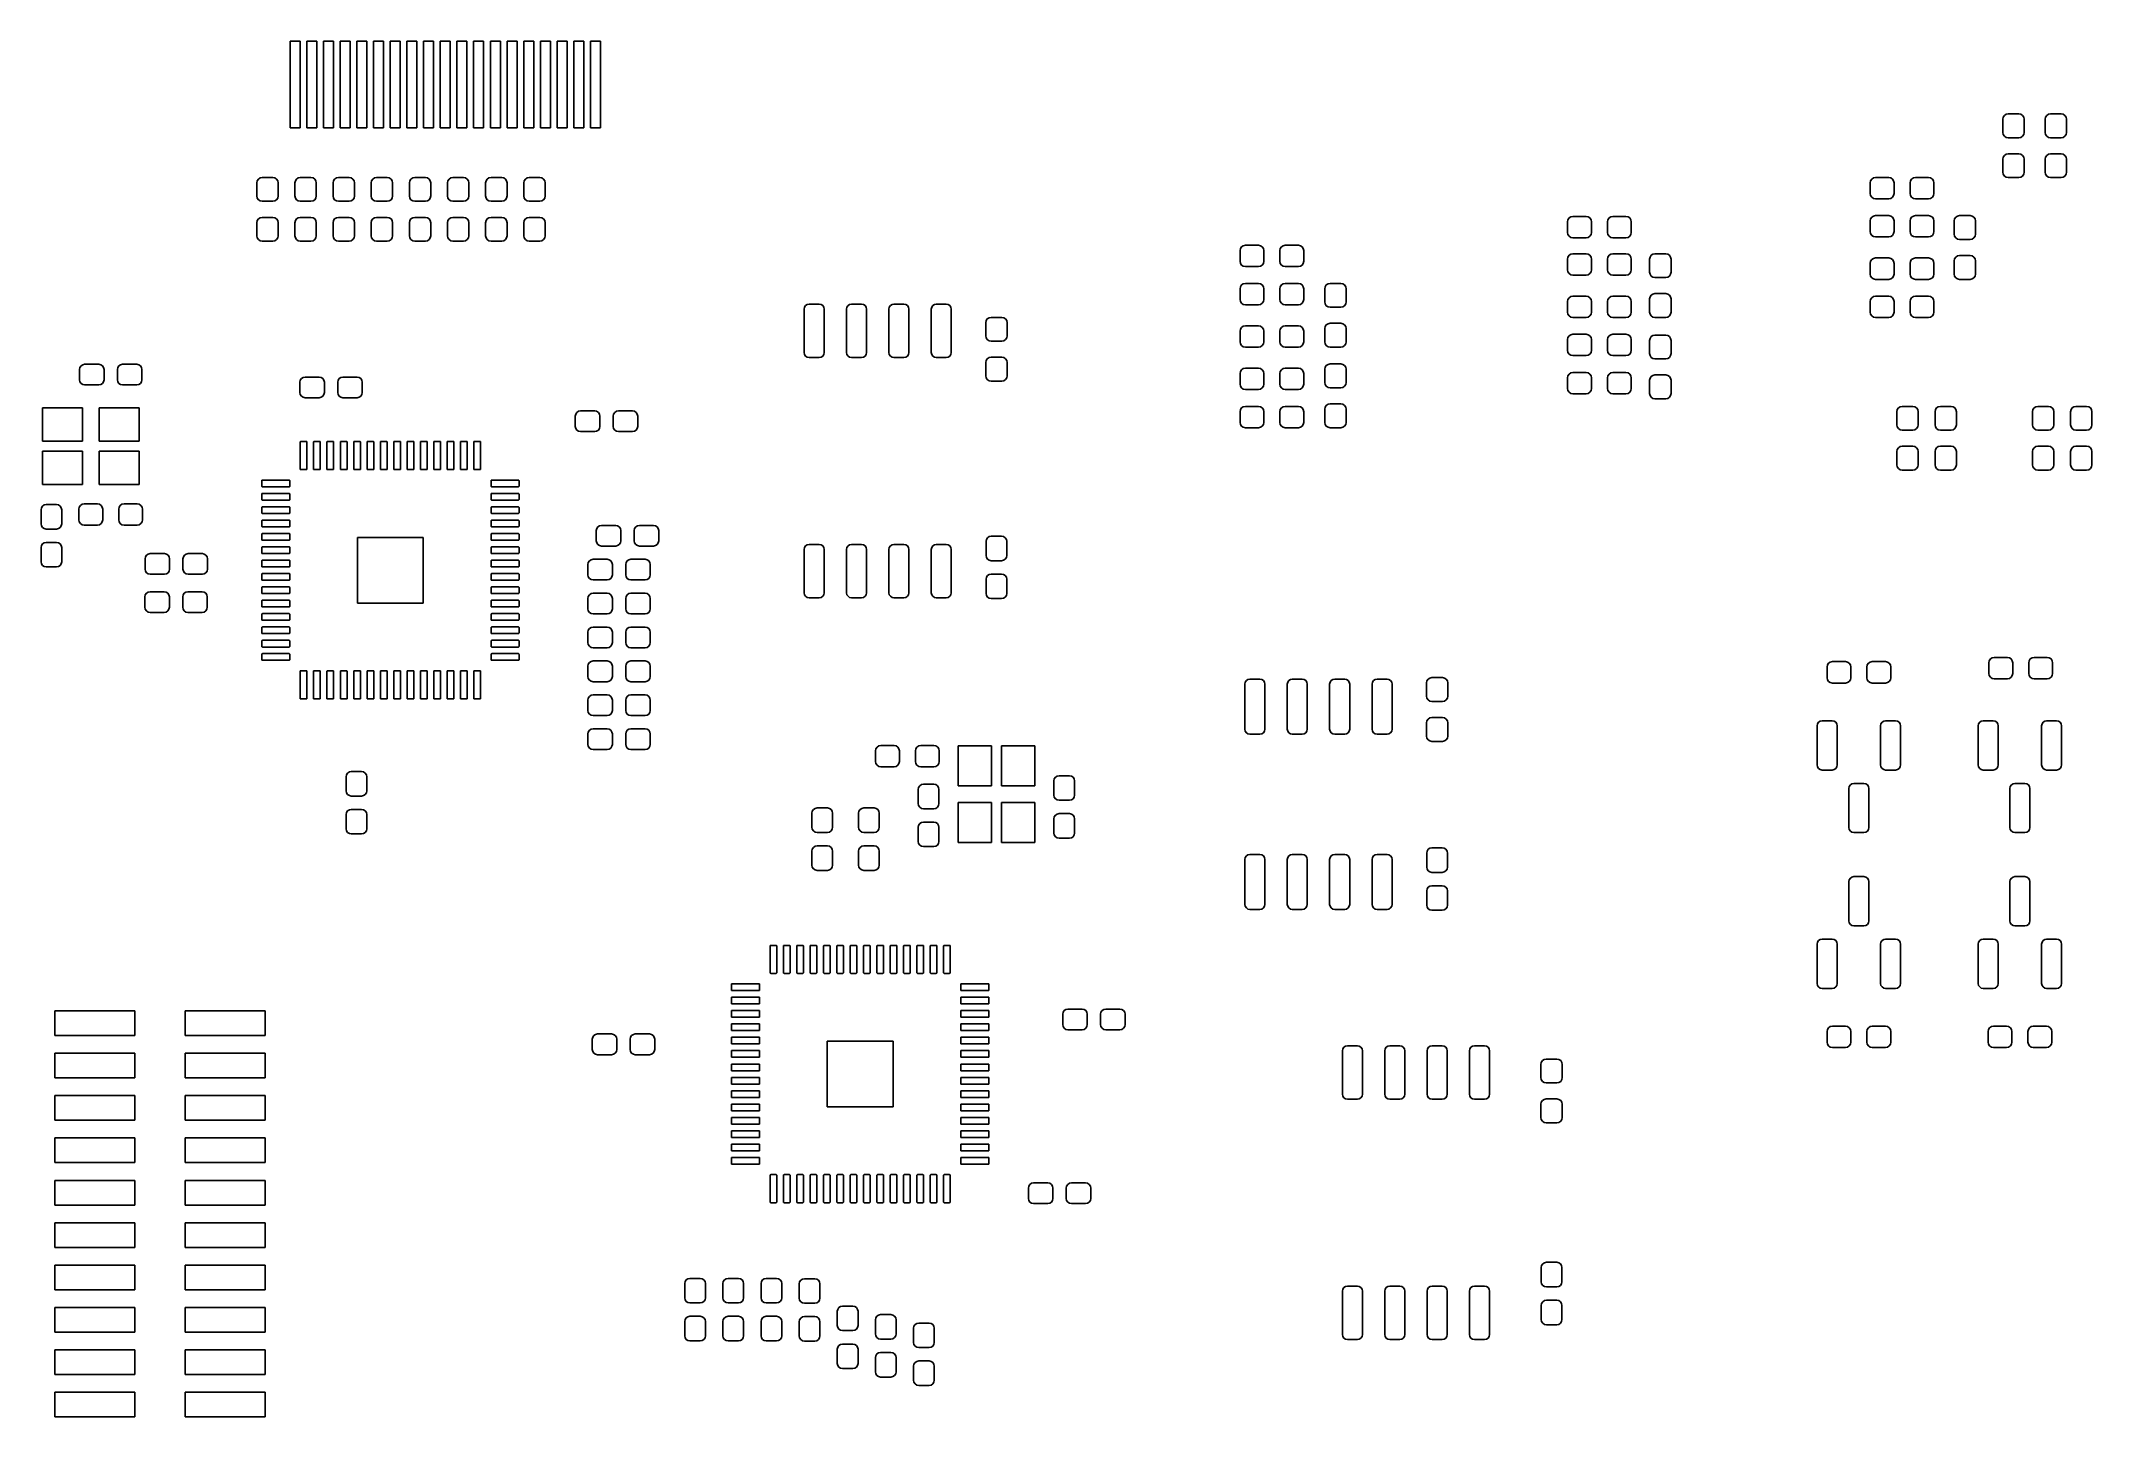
# Model space of a CAD drawing. Extents: x 35.9 to 97.3, y -178.9 to -137.7.
import ezdxf

# ---------------------------------------------------------------- set-up
doc = ezdxf.new("R2010")
doc.units = 0
doc.layers.add('BLACK', color=7, linetype='CONTINUOUS')

msp = doc.modelspace()

# ---------------------------------------------------------------- linework, layer by layer
at = {"layer": 'BLACK', "linetype": 'CONTINUOUS'}
for p, q in [((43.35, -140.305), (43.35, -137.705)), ((43.35, -137.705), (43.65, -137.705)), ((43.65, -137.705), (43.65, -140.305)), ((43.85, -140.305), (43.85, -137.705)), ((43.85, -137.705), (44.15, -137.705)), ((44.15, -137.705), (44.15, -140.305)), ((44.35, -140.305), (44.35, -137.705)), ((44.35, -137.705), (44.65, -137.705)), ((44.65, -137.705), (44.65, -140.305)), ((44.85, -140.305), (44.85, -137.705)), ((44.85, -137.705), (45.15, -137.705)), ((45.15, -137.705), (45.15, -140.305)), ((45.35, -140.305), (45.35, -137.705)), ((45.35, -137.705), (45.65, -137.705)), ((45.65, -137.705), (45.65, -140.305)), ((45.85, -140.305), (45.85, -137.705)), ((45.85, -137.705), (46.15, -137.705)), ((46.15, -137.705), (46.15, -140.305)), ((46.35, -140.305), (46.35, -137.705)), ((46.35, -137.705), (46.65, -137.705)), ((46.65, -137.705), (46.65, -140.305)), ((46.85, -140.305), (46.85, -137.705)), ((46.85, -137.705), (47.15, -137.705)), ((47.15, -137.705), (47.15, -140.305)), ((47.35, -140.305), (47.35, -137.705)), ((47.35, -137.705), (47.65, -137.705)), ((47.65, -137.705), (47.65, -140.305)), ((47.85, -140.305), (47.85, -137.705)), ((47.85, -137.705), (48.15, -137.705)), ((48.15, -137.705), (48.15, -140.305)), ((48.35, -140.305), (48.35, -137.705)), ((48.35, -137.705), (48.65, -137.705)), ((48.65, -137.705), (48.65, -140.305)), ((48.85, -140.305), (48.85, -137.705)), ((48.85, -137.705), (49.15, -137.705)), ((49.15, -137.705), (49.15, -140.305)), ((49.35, -140.305), (49.35, -137.705)), ((49.35, -137.705), (49.65, -137.705)), ((49.65, -137.705), (49.65, -140.305)), ((49.85, -140.305), (49.85, -137.705)), ((49.85, -137.705), (50.15, -137.705)), ((50.15, -137.705), (50.15, -140.305)), ((50.35, -140.305), (50.35, -137.705)), ((50.35, -137.705), (50.65, -137.705)), ((50.65, -137.705), (50.65, -140.305)), ((50.85, -140.305), (50.85, -137.705)), ((50.85, -137.705), (51.15, -137.705)), ((51.15, -137.705), (51.15, -140.305)), ((51.35, -140.305), (51.35, -137.705)), ((51.35, -137.705), (51.65, -137.705)), ((51.65, -137.705), (51.65, -140.305)), ((51.85, -140.305), (51.85, -137.705)), ((51.85, -137.705), (52.15, -137.705)), ((52.15, -137.705), (52.15, -140.305)), ((52.35, -140.305), (52.35, -137.705)), ((52.35, -137.705), (52.65, -137.705)), ((52.65, -137.705), (52.65, -140.305)), ((94.676, -140.048), (94.6882, -139.987)), ((94.676, -140.443), (94.676, -140.048)), ((94.6882, -139.987), (94.7229, -139.935)), ((94.7229, -139.935), (94.7748, -139.9)), ((94.7748, -139.9), (94.836, -139.888)), ((94.836, -139.888), (95.156, -139.888)), ((95.156, -139.888), (95.2172, -139.9)), ((95.2172, -139.9), (95.2691, -139.935)), ((95.2691, -139.935), (95.3038, -139.987)), ((95.3038, -139.987), (95.316, -140.048)), ((95.316, -140.048), (95.316, -140.443)), ((95.946, -140.048), (95.9582, -139.987)), ((95.946, -140.443), (95.946, -140.048)), ((95.9582, -139.987), (95.9929, -139.935)), ((95.9929, -139.935), (96.0448, -139.9)), ((96.0448, -139.9), (96.106, -139.888)), ((96.106, -139.888), (96.426, -139.888)), ((96.426, -139.888), (96.4872, -139.9)), ((96.4872, -139.9), (96.5391, -139.935)), ((96.5391, -139.935), (96.5738, -139.987)), ((96.5738, -139.987), (96.586, -140.048)), ((96.586, -140.048), (96.586, -140.443)), ((43.65, -140.305), (43.35, -140.305)), ((44.15, -140.305), (43.85, -140.305)), ((44.65, -140.305), (44.35, -140.305)), ((45.15, -140.305), (44.85, -140.305)), ((45.65, -140.305), (45.35, -140.305)), ((46.15, -140.305), (45.85, -140.305)), ((46.65, -140.305), (46.35, -140.305)), ((47.15, -140.305), (46.85, -140.305)), ((47.65, -140.305), (47.35, -140.305)), ((48.15, -140.305), (47.85, -140.305)), ((48.65, -140.305), (48.35, -140.305)), ((49.15, -140.305), (48.85, -140.305)), ((49.65, -140.305), (49.35, -140.305)), ((50.15, -140.305), (49.85, -140.305)), ((50.65, -140.305), (50.35, -140.305)), ((51.15, -140.305), (50.85, -140.305)), ((51.65, -140.305), (51.35, -140.305)), ((52.15, -140.305), (51.85, -140.305)), ((52.65, -140.305), (52.35, -140.305)), ((94.6882, -140.504), (94.676, -140.443)), ((94.7229, -140.556), (94.6882, -140.504)), ((94.7748, -140.591), (94.7229, -140.556)), ((94.836, -140.603), (94.7748, -140.591)), ((95.156, -140.603), (94.836, -140.603)), ((95.2172, -140.591), (95.156, -140.603)), ((95.2691, -140.556), (95.2172, -140.591)), ((95.3038, -140.504), (95.2691, -140.556)), ((95.316, -140.443), (95.3038, -140.504)), ((95.9582, -140.504), (95.946, -140.443)), ((95.9929, -140.556), (95.9582, -140.504)), ((96.0448, -140.591), (95.9929, -140.556)), ((96.106, -140.603), (96.0448, -140.591)), ((96.426, -140.603), (96.106, -140.603)), ((96.4872, -140.591), (96.426, -140.603)), ((96.5391, -140.556), (96.4872, -140.591)), ((96.5738, -140.504), (96.5391, -140.556)), ((96.586, -140.443), (96.5738, -140.504)), ((94.676, -141.243), (94.6882, -141.182)), ((94.676, -141.638), (94.676, -141.243)), ((94.6882, -141.182), (94.7229, -141.13)), ((94.7229, -141.13), (94.7748, -141.095)), ((94.7748, -141.095), (94.836, -141.083)), ((94.836, -141.083), (95.156, -141.083)), ((95.156, -141.083), (95.2172, -141.095)), ((95.2172, -141.095), (95.2691, -141.13)), ((95.2691, -141.13), (95.3038, -141.182)), ((95.3038, -141.182), (95.316, -141.243)), ((95.316, -141.243), (95.316, -141.638)), ((95.946, -141.243), (95.9582, -141.182)), ((95.946, -141.638), (95.946, -141.243)), ((95.9582, -141.182), (95.9929, -141.13)), ((95.9929, -141.13), (96.0448, -141.095)), ((96.0448, -141.095), (96.106, -141.083)), ((96.106, -141.083), (96.426, -141.083)), ((96.426, -141.083), (96.4872, -141.095)), ((96.4872, -141.095), (96.5391, -141.13)), ((96.5391, -141.13), (96.5738, -141.182)), ((96.5738, -141.182), (96.586, -141.243)), ((96.586, -141.243), (96.586, -141.638)), ((42.352, -141.953), (42.3642, -141.892)), ((42.352, -142.348), (42.352, -141.953)), ((42.3642, -141.892), (42.3989, -141.84)), ((42.3989, -141.84), (42.4508, -141.805)), ((42.4508, -141.805), (42.512, -141.793)), ((42.512, -141.793), (42.832, -141.793)), ((42.832, -141.793), (42.8932, -141.805)), ((42.8932, -141.805), (42.9451, -141.84)), ((42.9451, -141.84), (42.9798, -141.892)), ((42.9798, -141.892), (42.992, -141.953)), ((42.992, -141.953), (42.992, -142.348)), ((43.495, -141.953), (43.5072, -141.892)), ((43.495, -142.348), (43.495, -141.953)), ((43.5072, -141.892), (43.5419, -141.84)), ((43.5419, -141.84), (43.5938, -141.805)), ((43.5938, -141.805), (43.655, -141.793)), ((43.655, -141.793), (43.975, -141.793)), ((43.975, -141.793), (44.0362, -141.805)), ((44.0362, -141.805), (44.0881, -141.84)), ((44.0881, -141.84), (44.1228, -141.892)), ((44.1228, -141.892), (44.135, -141.953)), ((44.135, -141.953), (44.135, -142.348)), ((44.638, -141.953), (44.6502, -141.892)), ((44.638, -142.348), (44.638, -141.953)), ((44.6502, -141.892), (44.6849, -141.84)), ((44.6849, -141.84), (44.7368, -141.805)), ((44.7368, -141.805), (44.798, -141.793)), ((44.798, -141.793), (45.118, -141.793)), ((45.118, -141.793), (45.1792, -141.805)), ((45.1792, -141.805), (45.2311, -141.84)), ((45.2311, -141.84), (45.2658, -141.892)), ((45.2658, -141.892), (45.278, -141.953)), ((45.278, -141.953), (45.278, -142.348)), ((45.781, -141.953), (45.7932, -141.892)), ((45.781, -142.348), (45.781, -141.953)), ((45.7932, -141.892), (45.8279, -141.84)), ((45.8279, -141.84), (45.8798, -141.805)), ((45.8798, -141.805), (45.941, -141.793)), ((45.941, -141.793), (46.261, -141.793)), ((46.261, -141.793), (46.3222, -141.805)), ((46.3222, -141.805), (46.3741, -141.84)), ((46.3741, -141.84), (46.4088, -141.892)), ((46.4088, -141.892), (46.421, -141.953)), ((46.421, -141.953), (46.421, -142.348)), ((46.924, -141.953), (46.9362, -141.892)), ((46.924, -142.348), (46.924, -141.953)), ((46.9362, -141.892), (46.9709, -141.84)), ((46.9709, -141.84), (47.0228, -141.805)), ((47.0228, -141.805), (47.084, -141.793)), ((47.084, -141.793), (47.404, -141.793)), ((47.404, -141.793), (47.4652, -141.805)), ((47.4652, -141.805), (47.5171, -141.84)), ((47.5171, -141.84), (47.5518, -141.892)), ((47.5518, -141.892), (47.564, -141.953)), ((47.564, -141.953), (47.564, -142.348)), ((48.067, -141.953), (48.0792, -141.892)), ((48.067, -142.348), (48.067, -141.953)), ((48.0792, -141.892), (48.1139, -141.84)), ((48.1139, -141.84), (48.1658, -141.805)), ((48.1658, -141.805), (48.227, -141.793)), ((48.227, -141.793), (48.547, -141.793)), ((48.547, -141.793), (48.6082, -141.805)), ((48.6082, -141.805), (48.6601, -141.84)), ((48.6601, -141.84), (48.6948, -141.892)), ((48.6948, -141.892), (48.707, -141.953)), ((48.707, -141.953), (48.707, -142.348)), ((49.21, -141.953), (49.2222, -141.892)), ((49.21, -142.348), (49.21, -141.953)), ((49.2222, -141.892), (49.2569, -141.84)), ((49.2569, -141.84), (49.3088, -141.805)), ((49.3088, -141.805), (49.37, -141.793)), ((49.37, -141.793), (49.69, -141.793)), ((49.69, -141.793), (49.7512, -141.805)), ((49.7512, -141.805), (49.8031, -141.84)), ((49.8031, -141.84), (49.8378, -141.892)), ((49.8378, -141.892), (49.85, -141.953)), ((49.85, -141.953), (49.85, -142.348)), ((50.353, -141.953), (50.3652, -141.892)), ((50.353, -142.348), (50.353, -141.953)), ((50.3652, -141.892), (50.3999, -141.84)), ((50.3999, -141.84), (50.4518, -141.805)), ((50.4518, -141.805), (50.513, -141.793)), ((50.513, -141.793), (50.833, -141.793)), ((50.833, -141.793), (50.8942, -141.805)), ((50.8942, -141.805), (50.9461, -141.84)), ((50.9461, -141.84), (50.9808, -141.892)), ((50.9808, -141.892), (50.993, -141.953)), ((50.993, -141.953), (50.993, -142.348)), ((90.7015, -141.953), (90.7137, -141.892)), ((90.7015, -142.273), (90.7015, -141.953)), ((90.7137, -141.892), (90.7484, -141.84)), ((90.7484, -141.84), (90.8003, -141.805)), ((90.8003, -141.805), (90.8615, -141.793)), ((90.8615, -141.793), (91.2565, -141.793)), ((91.2565, -141.793), (91.3177, -141.805)), ((91.3177, -141.805), (91.3696, -141.84)), ((91.3696, -141.84), (91.4043, -141.892)), ((91.4043, -141.892), (91.4165, -141.953)), ((91.4165, -141.953), (91.4165, -142.273)), ((91.8965, -141.953), (91.9087, -141.892)), ((91.8965, -142.273), (91.8965, -141.953)), ((91.9087, -141.892), (91.9434, -141.84)), ((91.9434, -141.84), (91.9953, -141.805)), ((91.9953, -141.805), (92.0565, -141.793)), ((92.0565, -141.793), (92.4515, -141.793)), ((92.4515, -141.793), (92.5127, -141.805)), ((92.5127, -141.805), (92.5646, -141.84)), ((92.5646, -141.84), (92.5993, -141.892)), ((92.5993, -141.892), (92.6115, -141.953)), ((92.6115, -141.953), (92.6115, -142.273)), ((94.6882, -141.699), (94.676, -141.638)), ((94.7229, -141.751), (94.6882, -141.699)), ((94.7748, -141.786), (94.7229, -141.751)), ((94.836, -141.798), (94.7748, -141.786)), ((95.156, -141.798), (94.836, -141.798)), ((95.2172, -141.786), (95.156, -141.798)), ((95.2691, -141.751), (95.2172, -141.786)), ((95.3038, -141.699), (95.2691, -141.751)), ((95.316, -141.638), (95.3038, -141.699)), ((95.9582, -141.699), (95.946, -141.638)), ((95.9929, -141.751), (95.9582, -141.699)), ((96.0448, -141.786), (95.9929, -141.751)), ((96.106, -141.798), (96.0448, -141.786)), ((96.426, -141.798), (96.106, -141.798)), ((96.4872, -141.786), (96.426, -141.798)), ((96.5391, -141.751), (96.4872, -141.786)), ((96.5738, -141.699), (96.5391, -141.751)), ((96.586, -141.638), (96.5738, -141.699)), ((42.3642, -142.409), (42.352, -142.348)), ((42.3989, -142.461), (42.3642, -142.409)), ((42.4508, -142.496), (42.3989, -142.461)), ((42.512, -142.508), (42.4508, -142.496)), ((42.832, -142.508), (42.512, -142.508)), ((42.8932, -142.496), (42.832, -142.508)), ((42.9451, -142.461), (42.8932, -142.496)), ((42.9798, -142.409), (42.9451, -142.461)), ((42.992, -142.348), (42.9798, -142.409)), ((43.5072, -142.409), (43.495, -142.348)), ((43.5419, -142.461), (43.5072, -142.409)), ((43.5938, -142.496), (43.5419, -142.461)), ((43.655, -142.508), (43.5938, -142.496)), ((43.975, -142.508), (43.655, -142.508)), ((44.0362, -142.496), (43.975, -142.508)), ((44.0881, -142.461), (44.0362, -142.496)), ((44.1228, -142.409), (44.0881, -142.461)), ((44.135, -142.348), (44.1228, -142.409)), ((44.6502, -142.409), (44.638, -142.348)), ((44.6849, -142.461), (44.6502, -142.409)), ((44.7368, -142.496), (44.6849, -142.461)), ((44.798, -142.508), (44.7368, -142.496)), ((45.118, -142.508), (44.798, -142.508)), ((45.1792, -142.496), (45.118, -142.508)), ((45.2311, -142.461), (45.1792, -142.496)), ((45.2658, -142.409), (45.2311, -142.461)), ((45.278, -142.348), (45.2658, -142.409)), ((45.7932, -142.409), (45.781, -142.348)), ((45.8279, -142.461), (45.7932, -142.409)), ((45.8798, -142.496), (45.8279, -142.461)), ((45.941, -142.508), (45.8798, -142.496)), ((46.261, -142.508), (45.941, -142.508)), ((46.3222, -142.496), (46.261, -142.508)), ((46.3741, -142.461), (46.3222, -142.496)), ((46.4088, -142.409), (46.3741, -142.461)), ((46.421, -142.348), (46.4088, -142.409)), ((46.9362, -142.409), (46.924, -142.348)), ((46.9709, -142.461), (46.9362, -142.409)), ((47.0228, -142.496), (46.9709, -142.461)), ((47.084, -142.508), (47.0228, -142.496)), ((47.404, -142.508), (47.084, -142.508)), ((47.4652, -142.496), (47.404, -142.508)), ((47.5171, -142.461), (47.4652, -142.496)), ((47.5518, -142.409), (47.5171, -142.461)), ((47.564, -142.348), (47.5518, -142.409)), ((48.0792, -142.409), (48.067, -142.348)), ((48.1139, -142.461), (48.0792, -142.409)), ((48.1658, -142.496), (48.1139, -142.461)), ((48.227, -142.508), (48.1658, -142.496)), ((48.547, -142.508), (48.227, -142.508)), ((48.6082, -142.496), (48.547, -142.508)), ((48.6601, -142.461), (48.6082, -142.496)), ((48.6948, -142.409), (48.6601, -142.461)), ((48.707, -142.348), (48.6948, -142.409)), ((49.2222, -142.409), (49.21, -142.348)), ((49.2569, -142.461), (49.2222, -142.409)), ((49.3088, -142.496), (49.2569, -142.461)), ((49.37, -142.508), (49.3088, -142.496)), ((49.69, -142.508), (49.37, -142.508)), ((49.7512, -142.496), (49.69, -142.508)), ((49.8031, -142.461), (49.7512, -142.496)), ((49.8378, -142.409), (49.8031, -142.461)), ((49.85, -142.348), (49.8378, -142.409)), ((50.3652, -142.409), (50.353, -142.348)), ((50.3999, -142.461), (50.3652, -142.409)), ((50.4518, -142.496), (50.3999, -142.461)), ((50.513, -142.508), (50.4518, -142.496)), ((50.833, -142.508), (50.513, -142.508)), ((50.8942, -142.496), (50.833, -142.508)), ((50.9461, -142.461), (50.8942, -142.496)), ((50.9808, -142.409), (50.9461, -142.461)), ((50.993, -142.348), (50.9808, -142.409)), ((90.7137, -142.334), (90.7015, -142.273)), ((90.7484, -142.386), (90.7137, -142.334)), ((90.8003, -142.421), (90.7484, -142.386)), ((90.8615, -142.433), (90.8003, -142.421)), ((91.2565, -142.433), (90.8615, -142.433)), ((91.3177, -142.421), (91.2565, -142.433)), ((91.3696, -142.386), (91.3177, -142.421)), ((91.4043, -142.334), (91.3696, -142.386)), ((91.4165, -142.273), (91.4043, -142.334)), ((91.9087, -142.334), (91.8965, -142.273)), ((91.9434, -142.386), (91.9087, -142.334)), ((91.9953, -142.421), (91.9434, -142.386)), ((92.0565, -142.433), (91.9953, -142.421)), ((92.4515, -142.433), (92.0565, -142.433)), ((92.5127, -142.421), (92.4515, -142.433)), ((92.5646, -142.386), (92.5127, -142.421)), ((92.5993, -142.334), (92.5646, -142.386)), ((92.6115, -142.273), (92.5993, -142.334)), ((42.352, -143.148), (42.3642, -143.087)), ((42.352, -143.543), (42.352, -143.148)), ((42.3642, -143.087), (42.3989, -143.035)), ((42.3989, -143.035), (42.4508, -143)), ((42.4508, -143), (42.512, -142.988)), ((42.512, -142.988), (42.832, -142.988)), ((42.832, -142.988), (42.8932, -143)), ((42.8932, -143), (42.9451, -143.035)), ((42.9451, -143.035), (42.9798, -143.087)), ((42.9798, -143.087), (42.992, -143.148)), ((42.992, -143.148), (42.992, -143.543)), ((43.495, -143.148), (43.5072, -143.087)), ((43.495, -143.543), (43.495, -143.148)), ((43.5072, -143.087), (43.5419, -143.035)), ((43.5419, -143.035), (43.5938, -143)), ((43.5938, -143), (43.655, -142.988)), ((43.655, -142.988), (43.975, -142.988)), ((43.975, -142.988), (44.0362, -143)), ((44.0362, -143), (44.0881, -143.035)), ((44.0881, -143.035), (44.1228, -143.087)), ((44.1228, -143.087), (44.135, -143.148)), ((44.135, -143.148), (44.135, -143.543)), ((44.638, -143.148), (44.6502, -143.087)), ((44.638, -143.543), (44.638, -143.148)), ((44.6502, -143.087), (44.6849, -143.035)), ((44.6849, -143.035), (44.7368, -143)), ((44.7368, -143), (44.798, -142.988)), ((44.798, -142.988), (45.118, -142.988)), ((45.118, -142.988), (45.1792, -143)), ((45.1792, -143), (45.2311, -143.035)), ((45.2311, -143.035), (45.2658, -143.087)), ((45.2658, -143.087), (45.278, -143.148)), ((45.278, -143.148), (45.278, -143.543)), ((45.781, -143.148), (45.7932, -143.087)), ((45.781, -143.543), (45.781, -143.148)), ((45.7932, -143.087), (45.8279, -143.035)), ((45.8279, -143.035), (45.8798, -143)), ((45.8798, -143), (45.941, -142.988)), ((45.941, -142.988), (46.261, -142.988)), ((46.261, -142.988), (46.3222, -143)), ((46.3222, -143), (46.3741, -143.035)), ((46.3741, -143.035), (46.4088, -143.087)), ((46.4088, -143.087), (46.421, -143.148)), ((46.421, -143.148), (46.421, -143.543)), ((46.924, -143.148), (46.9362, -143.087)), ((46.924, -143.543), (46.924, -143.148)), ((46.9362, -143.087), (46.9709, -143.035)), ((46.9709, -143.035), (47.0228, -143)), ((47.0228, -143), (47.084, -142.988)), ((47.084, -142.988), (47.404, -142.988)), ((47.404, -142.988), (47.4652, -143)), ((47.4652, -143), (47.5171, -143.035)), ((47.5171, -143.035), (47.5518, -143.087)), ((47.5518, -143.087), (47.564, -143.148)), ((47.564, -143.148), (47.564, -143.543)), ((48.067, -143.148), (48.0792, -143.087)), ((48.067, -143.543), (48.067, -143.148)), ((48.0792, -143.087), (48.1139, -143.035)), ((48.1139, -143.035), (48.1658, -143)), ((48.1658, -143), (48.227, -142.988)), ((48.227, -142.988), (48.547, -142.988)), ((48.547, -142.988), (48.6082, -143)), ((48.6082, -143), (48.6601, -143.035)), ((48.6601, -143.035), (48.6948, -143.087)), ((48.6948, -143.087), (48.707, -143.148)), ((48.707, -143.148), (48.707, -143.543)), ((49.21, -143.148), (49.2222, -143.087)), ((49.21, -143.543), (49.21, -143.148)), ((49.2222, -143.087), (49.2569, -143.035)), ((49.2569, -143.035), (49.3088, -143)), ((49.3088, -143), (49.37, -142.988)), ((49.37, -142.988), (49.69, -142.988)), ((49.69, -142.988), (49.7512, -143)), ((49.7512, -143), (49.8031, -143.035)), ((49.8031, -143.035), (49.8378, -143.087)), ((49.8378, -143.087), (49.85, -143.148)), ((49.85, -143.148), (49.85, -143.543)), ((50.353, -143.148), (50.3652, -143.087)), ((50.353, -143.543), (50.353, -143.148)), ((50.3652, -143.087), (50.3999, -143.035)), ((50.3999, -143.035), (50.4518, -143)), ((50.4518, -143), (50.513, -142.988)), ((50.513, -142.988), (50.833, -142.988)), ((50.833, -142.988), (50.8942, -143)), ((50.8942, -143), (50.9461, -143.035)), ((50.9461, -143.035), (50.9808, -143.087)), ((50.9808, -143.087), (50.993, -143.148)), ((50.993, -143.148), (50.993, -143.543)), ((81.6325, -143.119), (81.6447, -143.058)), ((81.6325, -143.439), (81.6325, -143.119)), ((81.6447, -143.058), (81.6794, -143.006)), ((81.6794, -143.006), (81.7313, -142.972)), ((81.7313, -142.972), (81.7925, -142.959)), ((81.7925, -142.959), (82.1875, -142.959)), ((82.1875, -142.959), (82.2487, -142.972)), ((82.2487, -142.972), (82.3006, -143.006)), ((82.3006, -143.006), (82.3353, -143.058)), ((82.3353, -143.058), (82.3475, -143.119)), ((82.3475, -143.119), (82.3475, -143.439)), ((82.8275, -143.119), (82.8397, -143.058)), ((82.8275, -143.439), (82.8275, -143.119)), ((82.8397, -143.058), (82.8744, -143.006)), ((82.8744, -143.006), (82.9263, -142.972)), ((82.9263, -142.972), (82.9875, -142.959)), ((82.9875, -142.959), (83.3825, -142.959)), ((83.3825, -142.959), (83.4437, -142.972)), ((83.4437, -142.972), (83.4956, -143.006)), ((83.4956, -143.006), (83.5303, -143.058)), ((83.5303, -143.058), (83.5425, -143.119)), ((83.5425, -143.119), (83.5425, -143.439)), ((90.7015, -143.096), (90.7137, -143.035)), ((90.7015, -143.416), (90.7015, -143.096)), ((90.7137, -143.035), (90.7484, -142.983)), ((90.7484, -142.983), (90.8003, -142.948)), ((90.8003, -142.948), (90.8615, -142.936)), ((90.8615, -142.936), (91.2565, -142.936)), ((91.2565, -142.936), (91.3177, -142.948)), ((91.3177, -142.948), (91.3696, -142.983)), ((91.3696, -142.983), (91.4043, -143.035)), ((91.4043, -143.035), (91.4165, -143.096)), ((91.4165, -143.096), (91.4165, -143.416)), ((91.8965, -143.096), (91.9087, -143.035)), ((91.8965, -143.416), (91.8965, -143.096)), ((91.9087, -143.035), (91.9434, -142.983)), ((91.9434, -142.983), (91.9953, -142.948)), ((91.9953, -142.948), (92.0565, -142.936)), ((92.0565, -142.936), (92.4515, -142.936)), ((92.4515, -142.936), (92.5127, -142.948)), ((92.5127, -142.948), (92.5646, -142.983)), ((92.5646, -142.983), (92.5993, -143.035)), ((92.5993, -143.035), (92.6115, -143.096)), ((92.6115, -143.096), (92.6115, -143.416)), ((93.218, -143.096), (93.2302, -143.035)), ((93.218, -143.491), (93.218, -143.096)), ((93.2302, -143.035), (93.2649, -142.983)), ((93.2649, -142.983), (93.3168, -142.948)), ((93.3168, -142.948), (93.378, -142.936)), ((93.378, -142.936), (93.698, -142.936)), ((93.698, -142.936), (93.7592, -142.948)), ((93.7592, -142.948), (93.8111, -142.983)), ((93.8111, -142.983), (93.8458, -143.035)), ((93.8458, -143.035), (93.858, -143.096)), ((93.858, -143.096), (93.858, -143.491)), ((42.3642, -143.604), (42.352, -143.543)), ((42.3989, -143.656), (42.3642, -143.604)), ((42.4508, -143.691), (42.3989, -143.656)), ((42.512, -143.703), (42.4508, -143.691)), ((42.832, -143.703), (42.512, -143.703)), ((42.8932, -143.691), (42.832, -143.703)), ((42.9451, -143.656), (42.8932, -143.691)), ((42.9798, -143.604), (42.9451, -143.656)), ((42.992, -143.543), (42.9798, -143.604)), ((43.5072, -143.604), (43.495, -143.543)), ((43.5419, -143.656), (43.5072, -143.604)), ((43.5938, -143.691), (43.5419, -143.656)), ((43.655, -143.703), (43.5938, -143.691)), ((43.975, -143.703), (43.655, -143.703)), ((44.0362, -143.691), (43.975, -143.703)), ((44.0881, -143.656), (44.0362, -143.691)), ((44.1228, -143.604), (44.0881, -143.656)), ((44.135, -143.543), (44.1228, -143.604)), ((44.6502, -143.604), (44.638, -143.543)), ((44.6849, -143.656), (44.6502, -143.604)), ((44.7368, -143.691), (44.6849, -143.656)), ((44.798, -143.703), (44.7368, -143.691)), ((45.118, -143.703), (44.798, -143.703)), ((45.1792, -143.691), (45.118, -143.703)), ((45.2311, -143.656), (45.1792, -143.691)), ((45.2658, -143.604), (45.2311, -143.656)), ((45.278, -143.543), (45.2658, -143.604)), ((45.7932, -143.604), (45.781, -143.543)), ((45.8279, -143.656), (45.7932, -143.604)), ((45.8798, -143.691), (45.8279, -143.656)), ((45.941, -143.703), (45.8798, -143.691)), ((46.261, -143.703), (45.941, -143.703)), ((46.3222, -143.691), (46.261, -143.703)), ((46.3741, -143.656), (46.3222, -143.691)), ((46.4088, -143.604), (46.3741, -143.656)), ((46.421, -143.543), (46.4088, -143.604)), ((46.9362, -143.604), (46.924, -143.543)), ((46.9709, -143.656), (46.9362, -143.604)), ((47.0228, -143.691), (46.9709, -143.656)), ((47.084, -143.703), (47.0228, -143.691)), ((47.404, -143.703), (47.084, -143.703)), ((47.4652, -143.691), (47.404, -143.703)), ((47.5171, -143.656), (47.4652, -143.691)), ((47.5518, -143.604), (47.5171, -143.656)), ((47.564, -143.543), (47.5518, -143.604)), ((48.0792, -143.604), (48.067, -143.543)), ((48.1139, -143.656), (48.0792, -143.604)), ((48.1658, -143.691), (48.1139, -143.656)), ((48.227, -143.703), (48.1658, -143.691)), ((48.547, -143.703), (48.227, -143.703)), ((48.6082, -143.691), (48.547, -143.703)), ((48.6601, -143.656), (48.6082, -143.691)), ((48.6948, -143.604), (48.6601, -143.656)), ((48.707, -143.543), (48.6948, -143.604)), ((49.2222, -143.604), (49.21, -143.543)), ((49.2569, -143.656), (49.2222, -143.604)), ((49.3088, -143.691), (49.2569, -143.656)), ((49.37, -143.703), (49.3088, -143.691)), ((49.69, -143.703), (49.37, -143.703)), ((49.7512, -143.691), (49.69, -143.703)), ((49.8031, -143.656), (49.7512, -143.691)), ((49.8378, -143.604), (49.8031, -143.656)), ((49.85, -143.543), (49.8378, -143.604)), ((50.3652, -143.604), (50.353, -143.543)), ((50.3999, -143.656), (50.3652, -143.604)), ((50.4518, -143.691), (50.3999, -143.656)), ((50.513, -143.703), (50.4518, -143.691)), ((50.833, -143.703), (50.513, -143.703)), ((50.8942, -143.691), (50.833, -143.703)), ((50.9461, -143.656), (50.8942, -143.691)), ((50.9808, -143.604), (50.9461, -143.656)), ((50.993, -143.543), (50.9808, -143.604)), ((81.6447, -143.501), (81.6325, -143.439)), ((81.6794, -143.553), (81.6447, -143.501)), ((81.7313, -143.587), (81.6794, -143.553)), ((81.7925, -143.6), (81.7313, -143.587)), ((82.1875, -143.6), (81.7925, -143.6)), ((82.2487, -143.587), (82.1875, -143.6)), ((82.3006, -143.553), (82.2487, -143.587)), ((82.3353, -143.501), (82.3006, -143.553)), ((82.3475, -143.439), (82.3353, -143.501)), ((82.8397, -143.501), (82.8275, -143.439)), ((82.8744, -143.553), (82.8397, -143.501)), ((82.9263, -143.587), (82.8744, -143.553)), ((82.9875, -143.6), (82.9263, -143.587)), ((83.3825, -143.6), (82.9875, -143.6)), ((83.4437, -143.587), (83.3825, -143.6)), ((83.4956, -143.553), (83.4437, -143.587)), ((83.5303, -143.501), (83.4956, -143.553)), ((83.5425, -143.439), (83.5303, -143.501)), ((90.7137, -143.477), (90.7015, -143.416)), ((90.7484, -143.529), (90.7137, -143.477)), ((90.8003, -143.564), (90.7484, -143.529)), ((90.8615, -143.576), (90.8003, -143.564)), ((91.2565, -143.576), (90.8615, -143.576)), ((91.3177, -143.564), (91.2565, -143.576)), ((91.3696, -143.529), (91.3177, -143.564)), ((91.4043, -143.477), (91.3696, -143.529)), ((91.4165, -143.416), (91.4043, -143.477)), ((91.9087, -143.477), (91.8965, -143.416)), ((91.9434, -143.529), (91.9087, -143.477)), ((91.9953, -143.564), (91.9434, -143.529)), ((92.0565, -143.576), (91.9953, -143.564)), ((92.4515, -143.576), (92.0565, -143.576)), ((92.5127, -143.564), (92.4515, -143.576)), ((92.5646, -143.529), (92.5127, -143.564)), ((92.5993, -143.477), (92.5646, -143.529)), ((92.6115, -143.416), (92.5993, -143.477)), ((93.2302, -143.552), (93.218, -143.491)), ((93.2649, -143.604), (93.2302, -143.552)), ((93.3168, -143.639), (93.2649, -143.604)), ((93.378, -143.651), (93.3168, -143.639)), ((93.698, -143.651), (93.378, -143.651)), ((93.7592, -143.639), (93.698, -143.651)), ((93.8111, -143.604), (93.7592, -143.639)), ((93.8458, -143.552), (93.8111, -143.604)), ((93.858, -143.491), (93.8458, -143.552)), ((71.816, -143.985), (71.8282, -143.924)), ((71.816, -144.305), (71.816, -143.985)), ((71.8282, -144.366), (71.816, -144.305)), ((71.8282, -143.924), (71.8629, -143.872)), ((71.8629, -144.418), (71.8282, -144.366)), ((71.8629, -143.872), (71.9148, -143.837)), ((71.9148, -144.453), (71.8629, -144.418)), ((71.9148, -143.837), (71.976, -143.825)), ((71.976, -143.825), (72.371, -143.825)), ((72.371, -143.825), (72.4322, -143.837)), ((72.4322, -143.837), (72.4841, -143.872)), ((72.4841, -144.418), (72.4322, -144.453)), ((72.4841, -143.872), (72.5188, -143.924)), ((72.5188, -144.366), (72.4841, -144.418)), ((72.5188, -143.924), (72.531, -143.985)), ((72.531, -144.305), (72.5188, -144.366)), ((72.531, -143.985), (72.531, -144.305)), ((73.011, -143.985), (73.0232, -143.924)), ((73.011, -144.305), (73.011, -143.985)), ((73.0232, -144.366), (73.011, -144.305)), ((73.0232, -143.924), (73.0579, -143.872)), ((73.0579, -144.418), (73.0232, -144.366)), ((73.0579, -143.872), (73.1098, -143.837)), ((73.1098, -144.453), (73.0579, -144.418)), ((73.1098, -143.837), (73.171, -143.825)), ((73.171, -143.825), (73.566, -143.825)), ((73.566, -143.825), (73.6272, -143.837)), ((73.6272, -143.837), (73.6791, -143.872)), ((73.6791, -144.418), (73.6272, -144.453)), ((73.6791, -143.872), (73.7138, -143.924)), ((73.7138, -144.366), (73.6791, -144.418)), ((73.7138, -143.924), (73.726, -143.985)), ((73.726, -144.305), (73.7138, -144.366)), ((73.726, -143.985), (73.726, -144.305)), ((81.6325, -144.239), (81.6447, -144.178)), ((81.6325, -144.559), (81.6325, -144.239)), ((81.6447, -144.178), (81.6794, -144.126)), ((81.6794, -144.126), (81.7313, -144.091)), ((81.7313, -144.091), (81.7925, -144.079)), ((81.7925, -144.079), (82.1875, -144.079)), ((82.1875, -144.079), (82.2487, -144.091)), ((82.2487, -144.091), (82.3006, -144.126)), ((82.3006, -144.126), (82.3353, -144.178)), ((82.3353, -144.178), (82.3475, -144.239)), ((82.3475, -144.239), (82.3475, -144.559)), ((82.8275, -144.239), (82.8397, -144.178)), ((82.8275, -144.559), (82.8275, -144.239)), ((82.8397, -144.178), (82.8744, -144.126)), ((82.8744, -144.126), (82.9263, -144.091)), ((82.9263, -144.091), (82.9875, -144.079)), ((82.9875, -144.079), (83.3825, -144.079)), ((83.3825, -144.079), (83.4437, -144.091)), ((83.4437, -144.091), (83.4956, -144.126)), ((83.4956, -144.126), (83.5303, -144.178)), ((83.5303, -144.178), (83.5425, -144.239)), ((83.5425, -144.239), (83.5425, -144.559)), ((84.0925, -144.239), (84.1047, -144.178)), ((84.0925, -144.634), (84.0925, -144.239)), ((84.1047, -144.178), (84.1394, -144.126)), ((84.1394, -144.126), (84.1913, -144.091)), ((84.1913, -144.091), (84.2525, -144.079)), ((84.2525, -144.079), (84.5725, -144.079)), ((84.5725, -144.079), (84.6337, -144.091)), ((84.6337, -144.091), (84.6856, -144.126)), ((84.6856, -144.126), (84.7203, -144.178)), ((84.7203, -144.178), (84.7325, -144.239)), ((84.7325, -144.239), (84.7325, -144.634)), ((90.7015, -144.366), (90.7137, -144.305)), ((90.7015, -144.686), (90.7015, -144.366)), ((90.7137, -144.305), (90.7484, -144.253)), ((90.7484, -144.253), (90.8003, -144.218)), ((90.8003, -144.218), (90.8615, -144.206)), ((90.8615, -144.206), (91.2565, -144.206)), ((91.2565, -144.206), (91.3177, -144.218)), ((91.3177, -144.218), (91.3696, -144.253)), ((91.3696, -144.253), (91.4043, -144.305)), ((91.4043, -144.305), (91.4165, -144.366)), ((91.4165, -144.366), (91.4165, -144.686)), ((91.8965, -144.366), (91.9087, -144.305)), ((91.8965, -144.686), (91.8965, -144.366)), ((91.9087, -144.305), (91.9434, -144.253)), ((91.9434, -144.253), (91.9953, -144.218)), ((91.9953, -144.218), (92.0565, -144.206)), ((92.0565, -144.206), (92.4515, -144.206)), ((92.4515, -144.206), (92.5127, -144.218)), ((92.5127, -144.218), (92.5646, -144.253)), ((92.5646, -144.253), (92.5993, -144.305)), ((92.5993, -144.305), (92.6115, -144.366)), ((92.6115, -144.366), (92.6115, -144.686)), ((93.218, -144.291), (93.2302, -144.23)), ((93.218, -144.686), (93.218, -144.291)), ((93.2302, -144.23), (93.2649, -144.178)), ((93.2649, -144.178), (93.3168, -144.143)), ((93.3168, -144.143), (93.378, -144.131)), ((93.378, -144.131), (93.698, -144.131)), ((93.698, -144.131), (93.7592, -144.143)), ((93.7592, -144.143), (93.8111, -144.178)), ((93.8111, -144.178), (93.8458, -144.23)), ((93.8458, -144.23), (93.858, -144.291)), ((93.858, -144.291), (93.858, -144.686)), ((71.8282, -145.067), (71.8629, -145.015)), ((71.8629, -145.015), (71.9148, -144.98)), ((71.976, -144.465), (71.9148, -144.453)), ((71.9148, -144.98), (71.976, -144.968)), ((72.371, -144.465), (71.976, -144.465)), ((71.976, -144.968), (72.371, -144.968)), ((72.4322, -144.453), (72.371, -144.465)), ((72.371, -144.968), (72.4322, -144.98)), ((72.4322, -144.98), (72.4841, -145.015)), ((72.4841, -145.015), (72.5188, -145.067)), ((73.0232, -145.067), (73.0579, -145.015)), ((73.0579, -145.015), (73.1098, -144.98)), ((73.171, -144.465), (73.1098, -144.453)), ((73.1098, -144.98), (73.171, -144.968)), ((73.566, -144.465), (73.171, -144.465)), ((73.171, -144.968), (73.566, -144.968)), ((73.6272, -144.453), (73.566, -144.465)), ((73.566, -144.968), (73.6272, -144.98)), ((73.6272, -144.98), (73.6791, -145.015)), ((73.6791, -145.015), (73.7138, -145.067)), ((74.3682, -145.067), (74.4029, -145.015)), ((74.4029, -145.015), (74.4548, -144.98)), ((74.4548, -144.98), (74.516, -144.968)), ((74.516, -144.968), (74.836, -144.968)), ((74.836, -144.968), (74.8972, -144.98)), ((74.8972, -144.98), (74.9491, -145.015)), ((74.9491, -145.015), (74.9838, -145.067)), ((81.6447, -144.62), (81.6325, -144.559)), ((81.6794, -144.672), (81.6447, -144.62)), ((81.7313, -144.707), (81.6794, -144.672)), ((81.7925, -144.719), (81.7313, -144.707)), ((82.1875, -144.719), (81.7925, -144.719)), ((82.2487, -144.707), (82.1875, -144.719)), ((82.3006, -144.672), (82.2487, -144.707)), ((82.3353, -144.62), (82.3006, -144.672)), ((82.3475, -144.559), (82.3353, -144.62)), ((82.8397, -144.62), (82.8275, -144.559)), ((82.8744, -144.672), (82.8397, -144.62)), ((82.9263, -144.707), (82.8744, -144.672)), ((82.9875, -144.719), (82.9263, -144.707)), ((83.3825, -144.719), (82.9875, -144.719)), ((83.4437, -144.707), (83.3825, -144.719)), ((83.4956, -144.672), (83.4437, -144.707)), ((83.5303, -144.62), (83.4956, -144.672)), ((83.5425, -144.559), (83.5303, -144.62)), ((84.1047, -144.695), (84.0925, -144.634)), ((84.1394, -144.747), (84.1047, -144.695)), ((84.1913, -144.782), (84.1394, -144.747)), ((84.2525, -144.794), (84.1913, -144.782)), ((84.5725, -144.794), (84.2525, -144.794)), ((84.6337, -144.782), (84.5725, -144.794)), ((84.6856, -144.747), (84.6337, -144.782)), ((84.7203, -144.695), (84.6856, -144.747)), ((84.7325, -144.634), (84.7203, -144.695)), ((90.7137, -144.747), (90.7015, -144.686)), ((90.7484, -144.799), (90.7137, -144.747)), ((90.8003, -144.834), (90.7484, -144.799)), ((90.8615, -144.846), (90.8003, -144.834)), ((91.2565, -144.846), (90.8615, -144.846)), ((91.3177, -144.834), (91.2565, -144.846)), ((91.3696, -144.799), (91.3177, -144.834)), ((91.4043, -144.747), (91.3696, -144.799)), ((91.4165, -144.686), (91.4043, -144.747)), ((91.9087, -144.747), (91.8965, -144.686)), ((91.9434, -144.799), (91.9087, -144.747)), ((91.9953, -144.834), (91.9434, -144.799)), ((92.0565, -144.846), (91.9953, -144.834)), ((92.4515, -144.846), (92.0565, -144.846)), ((92.5127, -144.834), (92.4515, -144.846)), ((92.5646, -144.799), (92.5127, -144.834)), ((92.5993, -144.747), (92.5646, -144.799)), ((92.6115, -144.686), (92.5993, -144.747)), ((93.2302, -144.747), (93.218, -144.686)), ((93.2649, -144.799), (93.2302, -144.747)), ((93.3168, -144.834), (93.2649, -144.799)), ((93.378, -144.846), (93.3168, -144.834)), ((93.698, -144.846), (93.378, -144.846)), ((93.7592, -144.834), (93.698, -144.846)), ((93.8111, -144.799), (93.7592, -144.834)), ((93.8458, -144.747), (93.8111, -144.799)), ((93.858, -144.686), (93.8458, -144.747)), ((58.7664, -145.68), (58.7989, -145.631)), ((58.7989, -145.631), (58.8476, -145.598)), ((58.8476, -145.598), (58.905, -145.587)), ((58.905, -145.587), (59.205, -145.587)), ((59.205, -145.587), (59.2624, -145.598)), ((59.2624, -145.598), (59.3111, -145.631)), ((59.3111, -145.631), (59.3436, -145.68)), ((60.0364, -145.68), (60.0689, -145.631)), ((60.0689, -145.631), (60.1176, -145.598)), ((60.1176, -145.598), (60.175, -145.587)), ((60.175, -145.587), (60.475, -145.587)), ((60.475, -145.587), (60.5324, -145.598)), ((60.5324, -145.598), (60.5811, -145.631)), ((60.5811, -145.631), (60.6136, -145.68)), ((61.3064, -145.68), (61.3389, -145.631)), ((61.3389, -145.631), (61.3876, -145.598)), ((61.3876, -145.598), (61.445, -145.587)), ((61.445, -145.587), (61.745, -145.587)), ((61.745, -145.587), (61.8024, -145.598)), ((61.8024, -145.598), (61.8511, -145.631)), ((61.8511, -145.631), (61.8836, -145.68)), ((62.5764, -145.68), (62.6089, -145.631)), ((62.6089, -145.631), (62.6576, -145.598)), ((62.6576, -145.598), (62.715, -145.587)), ((62.715, -145.587), (63.015, -145.587)), ((63.015, -145.587), (63.0724, -145.598)), ((63.0724, -145.598), (63.1211, -145.631)), ((63.1211, -145.631), (63.1536, -145.68)), ((71.816, -145.128), (71.8282, -145.067)), ((71.816, -145.448), (71.816, -145.128)), ((71.8282, -145.509), (71.816, -145.448)), ((71.8629, -145.561), (71.8282, -145.509)), ((71.9148, -145.596), (71.8629, -145.561)), ((71.976, -145.608), (71.9148, -145.596)), ((72.371, -145.608), (71.976, -145.608)), ((72.4322, -145.596), (72.371, -145.608)), ((72.4841, -145.561), (72.4322, -145.596)), ((72.5188, -145.509), (72.4841, -145.561)), ((72.5188, -145.067), (72.531, -145.128)), ((72.531, -145.448), (72.5188, -145.509)), ((72.531, -145.128), (72.531, -145.448)), ((73.011, -145.128), (73.0232, -145.067)), ((73.011, -145.448), (73.011, -145.128)), ((73.0232, -145.509), (73.011, -145.448)), ((73.0579, -145.561), (73.0232, -145.509)), ((73.1098, -145.596), (73.0579, -145.561)), ((73.171, -145.608), (73.1098, -145.596)), ((73.566, -145.608), (73.171, -145.608)), ((73.6272, -145.596), (73.566, -145.608)), ((73.6791, -145.561), (73.6272, -145.596)), ((73.7138, -145.509), (73.6791, -145.561)), ((73.7138, -145.067), (73.726, -145.128)), ((73.726, -145.448), (73.7138, -145.509)), ((73.726, -145.128), (73.726, -145.448)), ((74.356, -145.128), (74.3682, -145.067)), ((74.356, -145.523), (74.356, -145.128)), ((74.3682, -145.584), (74.356, -145.523)), ((74.4029, -145.636), (74.3682, -145.584)), ((74.4548, -145.671), (74.4029, -145.636)), ((74.9491, -145.636), (74.8972, -145.671)), ((74.9838, -145.584), (74.9491, -145.636)), ((74.9838, -145.067), (74.996, -145.128)), ((74.996, -145.523), (74.9838, -145.584)), ((74.996, -145.128), (74.996, -145.523)), ((81.6325, -145.509), (81.6447, -145.448)), ((81.6325, -145.829), (81.6325, -145.509)), ((81.6447, -145.448), (81.6794, -145.396)), ((81.6794, -145.396), (81.7313, -145.361)), ((81.7313, -145.361), (81.7925, -145.349)), ((81.7925, -145.349), (82.1875, -145.349)), ((82.1875, -145.349), (82.2487, -145.361)), ((82.2487, -145.361), (82.3006, -145.396)), ((82.3006, -145.396), (82.3353, -145.448)), ((82.3353, -145.448), (82.3475, -145.509)), ((82.3475, -145.509), (82.3475, -145.829)), ((82.8275, -145.509), (82.8397, -145.448)), ((82.8275, -145.829), (82.8275, -145.509)), ((82.8397, -145.448), (82.8744, -145.396)), ((82.8744, -145.396), (82.9263, -145.361)), ((82.9263, -145.361), (82.9875, -145.349)), ((82.9875, -145.349), (83.3825, -145.349)), ((83.3825, -145.349), (83.4437, -145.361)), ((83.4437, -145.361), (83.4956, -145.396)), ((83.4956, -145.396), (83.5303, -145.448)), ((83.5303, -145.448), (83.5425, -145.509)), ((83.5425, -145.509), (83.5425, -145.829)), ((84.0925, -145.434), (84.1047, -145.373)), ((84.0925, -145.829), (84.0925, -145.434)), ((84.1047, -145.373), (84.1394, -145.321)), ((84.1394, -145.321), (84.1913, -145.286)), ((84.1913, -145.286), (84.2525, -145.274)), ((84.2525, -145.274), (84.5725, -145.274)), ((84.5725, -145.274), (84.6337, -145.286)), ((84.6337, -145.286), (84.6856, -145.321)), ((84.6856, -145.321), (84.7203, -145.373)), ((84.7203, -145.373), (84.7325, -145.434)), ((84.7325, -145.434), (84.7325, -145.829)), ((90.7015, -145.509), (90.7137, -145.448)), ((90.7015, -145.829), (90.7015, -145.509)), ((90.7137, -145.448), (90.7484, -145.396)), ((90.7484, -145.396), (90.8003, -145.361)), ((90.8003, -145.361), (90.8615, -145.349)), ((90.8615, -145.349), (91.2565, -145.349)), ((91.2565, -145.349), (91.3177, -145.361)), ((91.3177, -145.361), (91.3696, -145.396)), ((91.3696, -145.396), (91.4043, -145.448)), ((91.4043, -145.448), (91.4165, -145.509)), ((91.4165, -145.509), (91.4165, -145.829)), ((91.8965, -145.509), (91.9087, -145.448)), ((91.8965, -145.829), (91.8965, -145.509)), ((91.9087, -145.448), (91.9434, -145.396)), ((91.9434, -145.396), (91.9953, -145.361)), ((91.9953, -145.361), (92.0565, -145.349)), ((92.0565, -145.349), (92.4515, -145.349)), ((92.4515, -145.349), (92.5127, -145.361)), ((92.5127, -145.361), (92.5646, -145.396)), ((92.5646, -145.396), (92.5993, -145.448)), ((92.5993, -145.448), (92.6115, -145.509)), ((92.6115, -145.509), (92.6115, -145.829)), ((58.755, -145.737), (58.7664, -145.68)), ((58.755, -147.037), (58.755, -145.737)), ((59.3436, -145.68), (59.355, -145.737)), ((59.355, -145.737), (59.355, -147.037)), ((60.025, -145.737), (60.0364, -145.68)), ((60.025, -147.037), (60.025, -145.737)), ((60.6136, -145.68), (60.625, -145.737)), ((60.625, -145.737), (60.625, -147.037)), ((61.295, -145.737), (61.3064, -145.68)), ((61.295, -147.037), (61.295, -145.737)), ((61.8836, -145.68), (61.895, -145.737)), ((61.895, -145.737), (61.895, -147.037)), ((62.565, -145.737), (62.5764, -145.68)), ((62.565, -147.037), (62.565, -145.737)), ((63.1536, -145.68), (63.165, -145.737)), ((63.165, -145.737), (63.165, -147.037)), ((64.196, -146.144), (64.2082, -146.083)), ((64.196, -146.539), (64.196, -146.144)), ((64.2082, -146.083), (64.2429, -146.031)), ((64.2429, -146.031), (64.2948, -145.996)), ((64.2948, -145.996), (64.356, -145.984)), ((64.356, -145.984), (64.676, -145.984)), ((64.676, -145.984), (64.7372, -145.996)), ((64.7372, -145.996), (64.7891, -146.031)), ((64.7891, -146.031), (64.8238, -146.083)), ((64.8238, -146.083), (64.836, -146.144)), ((64.836, -146.144), (64.836, -146.539)), ((71.8629, -146.285), (71.9148, -146.25)), ((71.9148, -146.25), (71.976, -146.238)), ((71.976, -146.238), (72.371, -146.238)), ((72.371, -146.238), (72.4322, -146.25)), ((72.4322, -146.25), (72.4841, -146.285)), ((73.0579, -146.285), (73.1098, -146.25)), ((73.1098, -146.25), (73.171, -146.238)), ((73.171, -146.238), (73.566, -146.238)), ((73.566, -146.238), (73.6272, -146.25)), ((73.6272, -146.25), (73.6791, -146.285)), ((74.356, -146.323), (74.3682, -146.262)), ((74.3682, -146.262), (74.4029, -146.21)), ((74.4029, -146.21), (74.4548, -146.175)), ((74.516, -145.683), (74.4548, -145.671)), ((74.4548, -146.175), (74.516, -146.163)), ((74.836, -145.683), (74.516, -145.683)), ((74.516, -146.163), (74.836, -146.163)), ((74.8972, -145.671), (74.836, -145.683)), ((74.836, -146.163), (74.8972, -146.175)), ((74.8972, -146.175), (74.9491, -146.21)), ((74.9491, -146.21), (74.9838, -146.262)), ((74.9838, -146.262), (74.996, -146.323)), ((81.6447, -145.89), (81.6325, -145.829)), ((81.6794, -145.942), (81.6447, -145.89)), ((81.7313, -145.977), (81.6794, -145.942)), ((81.7925, -145.989), (81.7313, -145.977)), ((82.1875, -145.989), (81.7925, -145.989)), ((82.2487, -145.977), (82.1875, -145.989)), ((82.3006, -145.942), (82.2487, -145.977)), ((82.3353, -145.89), (82.3006, -145.942)), ((82.3475, -145.829), (82.3353, -145.89)), ((82.8397, -145.89), (82.8275, -145.829)), ((82.8744, -145.942), (82.8397, -145.89)), ((82.9263, -145.977), (82.8744, -145.942)), ((82.9875, -145.989), (82.9263, -145.977)), ((83.3825, -145.989), (82.9875, -145.989)), ((83.4437, -145.977), (83.3825, -145.989)), ((83.4956, -145.942), (83.4437, -145.977)), ((83.5303, -145.89), (83.4956, -145.942)), ((83.5425, -145.829), (83.5303, -145.89)), ((84.1047, -145.89), (84.0925, -145.829)), ((84.1394, -145.942), (84.1047, -145.89)), ((84.1913, -145.977), (84.1394, -145.942)), ((84.2525, -145.989), (84.1913, -145.977)), ((84.5725, -145.989), (84.2525, -145.989)), ((84.6337, -145.977), (84.5725, -145.989)), ((84.6856, -145.942), (84.6337, -145.977)), ((84.7203, -145.89), (84.6856, -145.942)), ((84.7325, -145.829), (84.7203, -145.89)), ((90.7137, -145.89), (90.7015, -145.829)), ((90.7484, -145.942), (90.7137, -145.89)), ((90.8003, -145.977), (90.7484, -145.942)), ((90.8615, -145.989), (90.8003, -145.977)), ((91.2565, -145.989), (90.8615, -145.989)), ((91.3177, -145.977), (91.2565, -145.989)), ((91.3696, -145.942), (91.3177, -145.977)), ((91.4043, -145.89), (91.3696, -145.942)), ((91.4165, -145.829), (91.4043, -145.89)), ((91.9087, -145.89), (91.8965, -145.829)), ((91.9434, -145.942), (91.9087, -145.89)), ((91.9953, -145.977), (91.9434, -145.942)), ((92.0565, -145.989), (91.9953, -145.977)), ((92.4515, -145.989), (92.0565, -145.989)), ((92.5127, -145.977), (92.4515, -145.989)), ((92.5646, -145.942), (92.5127, -145.977)), ((92.5993, -145.89), (92.5646, -145.942)), ((92.6115, -145.829), (92.5993, -145.89)), ((64.2082, -146.6), (64.196, -146.539)), ((64.2429, -146.652), (64.2082, -146.6)), ((64.2948, -146.687), (64.2429, -146.652)), ((64.356, -146.699), (64.2948, -146.687)), ((64.676, -146.699), (64.356, -146.699)), ((64.7372, -146.687), (64.676, -146.699)), ((64.7891, -146.652), (64.7372, -146.687)), ((64.8238, -146.6), (64.7891, -146.652)), ((64.836, -146.539), (64.8238, -146.6)), ((71.816, -146.398), (71.8282, -146.337)), ((71.816, -146.718), (71.816, -146.398)), ((71.8282, -146.779), (71.816, -146.718)), ((71.8282, -146.337), (71.8629, -146.285)), ((71.8629, -146.831), (71.8282, -146.779)), ((71.9148, -146.866), (71.8629, -146.831)), ((71.976, -146.878), (71.9148, -146.866)), ((72.371, -146.878), (71.976, -146.878)), ((72.4322, -146.866), (72.371, -146.878)), ((72.4841, -146.831), (72.4322, -146.866)), ((72.4841, -146.285), (72.5188, -146.337)), ((72.5188, -146.779), (72.4841, -146.831)), ((72.5188, -146.337), (72.531, -146.398)), ((72.531, -146.718), (72.5188, -146.779)), ((72.531, -146.398), (72.531, -146.718)), ((73.011, -146.398), (73.0232, -146.337)), ((73.011, -146.718), (73.011, -146.398)), ((73.0232, -146.779), (73.011, -146.718)), ((73.0232, -146.337), (73.0579, -146.285)), ((73.0579, -146.831), (73.0232, -146.779)), ((73.1098, -146.866), (73.0579, -146.831)), ((73.171, -146.878), (73.1098, -146.866)), ((73.566, -146.878), (73.171, -146.878)), ((73.6272, -146.866), (73.566, -146.878)), ((73.6791, -146.831), (73.6272, -146.866)), ((73.6791, -146.285), (73.7138, -146.337)), ((73.7138, -146.779), (73.6791, -146.831)), ((73.7138, -146.337), (73.726, -146.398)), ((73.726, -146.718), (73.7138, -146.779)), ((73.726, -146.398), (73.726, -146.718)), ((74.356, -146.718), (74.356, -146.323)), ((74.3682, -146.779), (74.356, -146.718)), ((74.4029, -146.831), (74.3682, -146.779)), ((74.4548, -146.866), (74.4029, -146.831)), ((74.516, -146.878), (74.4548, -146.866)), ((74.836, -146.878), (74.516, -146.878)), ((74.8972, -146.866), (74.836, -146.878)), ((74.9491, -146.831), (74.8972, -146.866)), ((74.9838, -146.779), (74.9491, -146.831)), ((74.996, -146.718), (74.9838, -146.779)), ((74.996, -146.323), (74.996, -146.718)), ((81.6325, -146.652), (81.6447, -146.591)), ((81.6325, -146.972), (81.6325, -146.652)), ((81.6447, -146.591), (81.6794, -146.539)), ((81.6794, -146.539), (81.7313, -146.504)), ((81.7313, -146.504), (81.7925, -146.492)), ((81.7925, -146.492), (82.1875, -146.492)), ((82.1875, -146.492), (82.2487, -146.504)), ((82.2487, -146.504), (82.3006, -146.539)), ((82.3006, -146.539), (82.3353, -146.591)), ((82.3353, -146.591), (82.3475, -146.652)), ((82.3475, -146.652), (82.3475, -146.972)), ((82.8275, -146.652), (82.8397, -146.591)), ((82.8275, -146.972), (82.8275, -146.652)), ((82.8397, -146.591), (82.8744, -146.539)), ((82.8744, -146.539), (82.9263, -146.504)), ((82.9263, -146.504), (82.9875, -146.492)), ((82.9875, -146.492), (83.3825, -146.492)), ((83.3825, -146.492), (83.4437, -146.504)), ((83.4437, -146.504), (83.4956, -146.539)), ((83.4956, -146.539), (83.5303, -146.591)), ((83.5303, -146.591), (83.5425, -146.652)), ((83.5425, -146.652), (83.5425, -146.972)), ((84.0925, -146.675), (84.1047, -146.614)), ((84.0925, -147.07), (84.0925, -146.675)), ((84.1047, -146.614), (84.1394, -146.562)), ((84.1394, -146.562), (84.1913, -146.528)), ((84.1913, -146.528), (84.2525, -146.516)), ((84.2525, -146.516), (84.5725, -146.516)), ((84.5725, -146.516), (84.6337, -146.528)), ((84.6337, -146.528), (84.6856, -146.562)), ((84.6856, -146.562), (84.7203, -146.614)), ((84.7203, -146.614), (84.7325, -146.675)), ((84.7325, -146.675), (84.7325, -147.07)), ((37.038, -147.546), (37.0498, -147.487)), ((37.0498, -147.487), (37.0834, -147.436)), ((37.0834, -147.436), (37.1337, -147.403)), ((37.1337, -147.403), (37.193, -147.391)), ((37.193, -147.391), (37.618, -147.391)), ((37.618, -147.391), (37.6773, -147.403)), ((37.6773, -147.403), (37.7276, -147.436)), ((37.7276, -147.436), (37.7612, -147.487)), ((37.7612, -147.487), (37.773, -147.546)), ((38.173, -147.546), (38.1848, -147.487)), ((38.1848, -147.487), (38.2184, -147.436)), ((38.2184, -147.436), (38.2687, -147.403)), ((38.2687, -147.403), (38.328, -147.391)), ((38.328, -147.391), (38.753, -147.391)), ((38.753, -147.391), (38.8123, -147.403)), ((38.8123, -147.403), (38.8626, -147.436)), ((38.8626, -147.436), (38.8962, -147.487)), ((38.8962, -147.487), (38.908, -147.546)), ((58.7664, -147.094), (58.755, -147.037)), ((58.7989, -147.143), (58.7664, -147.094)), ((58.8476, -147.176), (58.7989, -147.143)), ((58.905, -147.187), (58.8476, -147.176)), ((59.205, -147.187), (58.905, -147.187)), ((59.2624, -147.176), (59.205, -147.187)), ((59.3111, -147.143), (59.2624, -147.176)), ((59.3436, -147.094), (59.3111, -147.143)), ((59.355, -147.037), (59.3436, -147.094)), ((60.0364, -147.094), (60.025, -147.037)), ((60.0689, -147.143), (60.0364, -147.094)), ((60.1176, -147.176), (60.0689, -147.143)), ((60.175, -147.187), (60.1176, -147.176)), ((60.475, -147.187), (60.175, -147.187)), ((60.5324, -147.176), (60.475, -147.187)), ((60.5811, -147.143), (60.5324, -147.176)), ((60.6136, -147.094), (60.5811, -147.143)), ((60.625, -147.037), (60.6136, -147.094)), ((61.3064, -147.094), (61.295, -147.037)), ((61.3389, -147.143), (61.3064, -147.094)), ((61.3876, -147.176), (61.3389, -147.143)), ((61.445, -147.187), (61.3876, -147.176)), ((61.745, -147.187), (61.445, -147.187)), ((61.8024, -147.176), (61.745, -147.187)), ((61.8511, -147.143), (61.8024, -147.176)), ((61.8836, -147.094), (61.8511, -147.143)), ((61.895, -147.037), (61.8836, -147.094)), ((62.5764, -147.094), (62.565, -147.037)), ((62.6089, -147.143), (62.5764, -147.094)), ((62.6576, -147.176), (62.6089, -147.143)), ((62.715, -147.187), (62.6576, -147.176)), ((63.015, -147.187), (62.715, -147.187)), ((63.0724, -147.176), (63.015, -147.187)), ((63.1211, -147.143), (63.0724, -147.176)), ((63.1536, -147.094), (63.1211, -147.143)), ((63.165, -147.037), (63.1536, -147.094)), ((64.196, -147.339), (64.2082, -147.278)), ((64.196, -147.734), (64.196, -147.339)), ((64.2082, -147.278), (64.2429, -147.226)), ((64.2429, -147.226), (64.2948, -147.191)), ((64.2948, -147.191), (64.356, -147.179)), ((64.356, -147.179), (64.676, -147.179)), ((64.676, -147.179), (64.7372, -147.191)), ((64.7372, -147.191), (64.7891, -147.226)), ((64.7891, -147.226), (64.8238, -147.278)), ((64.8238, -147.278), (64.836, -147.339)), ((64.836, -147.339), (64.836, -147.734)), ((71.9148, -147.52), (71.976, -147.508)), ((71.976, -147.508), (72.371, -147.508)), ((72.371, -147.508), (72.4322, -147.52)), ((73.1098, -147.52), (73.171, -147.508)), ((73.171, -147.508), (73.566, -147.508)), ((73.566, -147.508), (73.6272, -147.52)), ((74.356, -147.541), (74.3682, -147.48)), ((74.3682, -147.48), (74.4029, -147.428)), ((74.4029, -147.428), (74.4548, -147.393)), ((74.4548, -147.393), (74.516, -147.381)), ((74.516, -147.381), (74.836, -147.381)), ((74.836, -147.381), (74.8972, -147.393)), ((74.8972, -147.393), (74.9491, -147.428)), ((74.9491, -147.428), (74.9838, -147.48)), ((74.9838, -147.48), (74.996, -147.541)), ((81.6447, -147.033), (81.6325, -146.972)), ((81.6794, -147.085), (81.6447, -147.033)), ((81.7313, -147.12), (81.6794, -147.085)), ((81.7925, -147.132), (81.7313, -147.12)), ((82.1875, -147.132), (81.7925, -147.132)), ((82.2487, -147.12), (82.1875, -147.132)), ((82.3006, -147.085), (82.2487, -147.12)), ((82.3353, -147.033), (82.3006, -147.085)), ((82.3475, -146.972), (82.3353, -147.033)), ((82.8397, -147.033), (82.8275, -146.972)), ((82.8744, -147.085), (82.8397, -147.033)), ((82.9263, -147.12), (82.8744, -147.085)), ((82.9875, -147.132), (82.9263, -147.12)), ((83.3825, -147.132), (82.9875, -147.132)), ((83.4437, -147.12), (83.3825, -147.132)), ((83.4956, -147.085), (83.4437, -147.12)), ((83.5303, -147.033), (83.4956, -147.085)), ((83.5425, -146.972), (83.5303, -147.033)), ((84.1047, -147.132), (84.0925, -147.07)), ((84.1394, -147.184), (84.1047, -147.132)), ((84.1913, -147.218), (84.1394, -147.184)), ((84.2525, -147.231), (84.1913, -147.218)), ((84.5725, -147.231), (84.2525, -147.231)), ((84.6337, -147.218), (84.5725, -147.231)), ((84.6856, -147.184), (84.6337, -147.218)), ((84.7203, -147.132), (84.6856, -147.184)), ((84.7325, -147.07), (84.7203, -147.132)), ((37.038, -147.856), (37.038, -147.546)), ((37.0498, -147.915), (37.038, -147.856)), ((37.0834, -147.966), (37.0498, -147.915)), ((37.1337, -147.999), (37.0834, -147.966)), ((37.193, -148.011), (37.1337, -147.999)), ((37.618, -148.011), (37.193, -148.011)), ((37.6773, -147.999), (37.618, -148.011)), ((37.7276, -147.966), (37.6773, -147.999)), ((37.7612, -147.915), (37.7276, -147.966)), ((37.773, -147.856), (37.7612, -147.915)), ((37.773, -147.546), (37.773, -147.856)), ((38.173, -147.856), (38.173, -147.546)), ((38.1848, -147.915), (38.173, -147.856)), ((38.2184, -147.966), (38.1848, -147.915)), ((38.2687, -147.999), (38.2184, -147.966)), ((38.328, -148.011), (38.2687, -147.999)), ((38.753, -148.011), (38.328, -148.011)), ((38.8123, -147.999), (38.753, -148.011)), ((38.8626, -147.966), (38.8123, -147.999)), ((38.8962, -147.915), (38.8626, -147.966)), ((38.908, -147.856), (38.8962, -147.915)), ((38.908, -147.546), (38.908, -147.856)), ((43.642, -147.927), (43.6538, -147.868)), ((43.642, -148.237), (43.642, -147.927)), ((43.6538, -147.868), (43.6874, -147.817)), ((43.6874, -147.817), (43.7377, -147.784)), ((43.7377, -147.784), (43.797, -147.772)), ((43.797, -147.772), (44.222, -147.772)), ((44.222, -147.772), (44.2813, -147.784)), ((44.2813, -147.784), (44.3316, -147.817)), ((44.3316, -147.817), (44.3652, -147.868)), ((44.3652, -147.868), (44.377, -147.927)), ((44.377, -147.927), (44.377, -148.237)), ((44.777, -147.927), (44.7888, -147.868)), ((44.777, -148.237), (44.777, -147.927)), ((44.7888, -147.868), (44.8224, -147.817)), ((44.8224, -147.817), (44.8727, -147.784)), ((44.8727, -147.784), (44.932, -147.772)), ((44.932, -147.772), (45.357, -147.772)), ((45.357, -147.772), (45.4163, -147.784)), ((45.4163, -147.784), (45.4666, -147.817)), ((45.4666, -147.817), (45.5002, -147.868)), ((45.5002, -147.868), (45.512, -147.927)), ((45.512, -147.927), (45.512, -148.237)), ((64.2082, -147.795), (64.196, -147.734)), ((64.2429, -147.847), (64.2082, -147.795)), ((64.2948, -147.882), (64.2429, -147.847)), ((64.356, -147.894), (64.2948, -147.882)), ((64.676, -147.894), (64.356, -147.894)), ((64.7372, -147.882), (64.676, -147.894)), ((64.7891, -147.847), (64.7372, -147.882)), ((64.8238, -147.795), (64.7891, -147.847)), ((64.836, -147.734), (64.8238, -147.795)), ((71.816, -147.668), (71.8282, -147.607)), ((71.816, -147.988), (71.816, -147.668)), ((71.8282, -148.049), (71.816, -147.988)), ((71.8282, -147.607), (71.8629, -147.555)), ((71.8629, -148.101), (71.8282, -148.049)), ((71.8629, -147.555), (71.9148, -147.52)), ((71.9148, -148.136), (71.8629, -148.101)), ((72.4322, -147.52), (72.4841, -147.555)), ((72.4841, -148.101), (72.4322, -148.136)), ((72.4841, -147.555), (72.5188, -147.607)), ((72.5188, -148.049), (72.4841, -148.101)), ((72.5188, -147.607), (72.531, -147.668)), ((72.531, -147.988), (72.5188, -148.049)), ((72.531, -147.668), (72.531, -147.988)), ((73.011, -147.668), (73.0232, -147.607)), ((73.011, -147.988), (73.011, -147.668)), ((73.0232, -148.049), (73.011, -147.988)), ((73.0232, -147.607), (73.0579, -147.555)), ((73.0579, -148.101), (73.0232, -148.049)), ((73.0579, -147.555), (73.1098, -147.52)), ((73.1098, -148.136), (73.0579, -148.101)), ((73.6272, -147.52), (73.6791, -147.555)), ((73.6791, -148.101), (73.6272, -148.136)), ((73.6791, -147.555), (73.7138, -147.607)), ((73.7138, -148.049), (73.6791, -148.101)), ((73.7138, -147.607), (73.726, -147.668)), ((73.726, -147.988), (73.7138, -148.049)), ((73.726, -147.668), (73.726, -147.988)), ((74.356, -147.936), (74.356, -147.541)), ((74.3682, -147.997), (74.356, -147.936)), ((74.4029, -148.049), (74.3682, -147.997)), ((74.4548, -148.084), (74.4029, -148.049)), ((74.516, -148.096), (74.4548, -148.084)), ((74.836, -148.096), (74.516, -148.096)), ((74.8972, -148.084), (74.836, -148.096)), ((74.9491, -148.049), (74.8972, -148.084)), ((74.9838, -147.997), (74.9491, -148.049)), ((74.996, -147.936), (74.9838, -147.997)), ((74.996, -147.541), (74.996, -147.936)), ((81.6325, -147.795), (81.6447, -147.734)), ((81.6325, -148.115), (81.6325, -147.795)), ((81.6447, -148.176), (81.6325, -148.115)), ((81.6447, -147.734), (81.6794, -147.682)), ((81.6794, -147.682), (81.7313, -147.647)), ((81.7313, -147.647), (81.7925, -147.635)), ((81.7925, -147.635), (82.1875, -147.635)), ((82.1875, -147.635), (82.2487, -147.647)), ((82.2487, -147.647), (82.3006, -147.682)), ((82.3006, -147.682), (82.3353, -147.734)), ((82.3353, -147.734), (82.3475, -147.795)), ((82.3475, -148.115), (82.3353, -148.176)), ((82.3475, -147.795), (82.3475, -148.115)), ((82.8275, -147.795), (82.8397, -147.734)), ((82.8275, -148.115), (82.8275, -147.795)), ((82.8397, -148.176), (82.8275, -148.115)), ((82.8397, -147.734), (82.8744, -147.682)), ((82.8744, -147.682), (82.9263, -147.647)), ((82.9263, -147.647), (82.9875, -147.635)), ((82.9875, -147.635), (83.3825, -147.635)), ((83.3825, -147.635), (83.4437, -147.647)), ((83.4437, -147.647), (83.4956, -147.682)), ((83.4956, -147.682), (83.5303, -147.734)), ((83.5303, -147.734), (83.5425, -147.795)), ((83.5425, -148.115), (83.5303, -148.176)), ((83.5425, -147.795), (83.5425, -148.115)), ((84.0925, -147.87), (84.1047, -147.809)), ((84.0925, -148.266), (84.0925, -147.87)), ((84.1047, -147.809), (84.1394, -147.757)), ((84.1394, -147.757), (84.1913, -147.723)), ((84.1913, -147.723), (84.2525, -147.71)), ((84.2525, -147.71), (84.5725, -147.71)), ((84.5725, -147.71), (84.6337, -147.723)), ((84.6337, -147.723), (84.6856, -147.757)), ((84.6856, -147.757), (84.7203, -147.809)), ((84.7203, -147.809), (84.7325, -147.87)), ((84.7325, -147.87), (84.7325, -148.266)), ((35.927, -149.695), (35.927, -148.695)), ((35.927, -148.695), (37.127, -148.695)), ((37.127, -148.695), (37.127, -149.695)), ((37.627, -149.695), (37.627, -148.695)), ((37.627, -148.695), (38.827, -148.695)), ((38.827, -148.695), (38.827, -149.695)), ((43.6538, -148.296), (43.642, -148.237)), ((43.6874, -148.347), (43.6538, -148.296)), ((43.7377, -148.38), (43.6874, -148.347)), ((43.797, -148.392), (43.7377, -148.38)), ((44.222, -148.392), (43.797, -148.392)), ((44.2813, -148.38), (44.222, -148.392)), ((44.3316, -148.347), (44.2813, -148.38)), ((44.3652, -148.296), (44.3316, -148.347)), ((44.377, -148.237), (44.3652, -148.296)), ((44.7888, -148.296), (44.777, -148.237)), ((44.8224, -148.347), (44.7888, -148.296)), ((44.8727, -148.38), (44.8224, -148.347)), ((44.932, -148.392), (44.8727, -148.38)), ((45.357, -148.392), (44.932, -148.392)), ((45.4163, -148.38), (45.357, -148.392)), ((45.4666, -148.347), (45.4163, -148.38)), ((45.5002, -148.296), (45.4666, -148.347)), ((45.512, -148.237), (45.5002, -148.296)), ((71.8282, -148.75), (71.8629, -148.698)), ((71.8629, -148.698), (71.9148, -148.663)), ((71.976, -148.148), (71.9148, -148.136)), ((71.9148, -148.663), (71.976, -148.651)), ((72.371, -148.148), (71.976, -148.148)), ((71.976, -148.651), (72.371, -148.651)), ((72.4322, -148.136), (72.371, -148.148)), ((72.371, -148.651), (72.4322, -148.663)), ((72.4322, -148.663), (72.4841, -148.698)), ((72.4841, -148.698), (72.5188, -148.75)), ((73.0232, -148.75), (73.0579, -148.698)), ((73.0579, -148.698), (73.1098, -148.663)), ((73.171, -148.148), (73.1098, -148.136)), ((73.1098, -148.663), (73.171, -148.651)), ((73.566, -148.148), (73.171, -148.148)), ((73.171, -148.651), (73.566, -148.651)), ((73.6272, -148.136), (73.566, -148.148)), ((73.566, -148.651), (73.6272, -148.663)), ((73.6272, -148.663), (73.6791, -148.698)), ((73.6791, -148.698), (73.7138, -148.75)), ((74.356, -148.736), (74.3682, -148.675)), ((74.356, -149.131), (74.356, -148.736)), ((74.3682, -148.675), (74.4029, -148.623)), ((74.4029, -148.623), (74.4548, -148.588)), ((74.4548, -148.588), (74.516, -148.576)), ((74.516, -148.576), (74.836, -148.576)), ((74.836, -148.576), (74.8972, -148.588)), ((74.8972, -148.588), (74.9491, -148.623)), ((74.9491, -148.623), (74.9838, -148.675)), ((74.9838, -148.675), (74.996, -148.736)), ((74.996, -148.736), (74.996, -149.131)), ((81.6794, -148.228), (81.6447, -148.176)), ((81.7313, -148.263), (81.6794, -148.228)), ((81.7925, -148.275), (81.7313, -148.263)), ((82.1875, -148.275), (81.7925, -148.275)), ((82.2487, -148.263), (82.1875, -148.275)), ((82.3006, -148.228), (82.2487, -148.263)), ((82.3353, -148.176), (82.3006, -148.228)), ((82.8744, -148.228), (82.8397, -148.176)), ((82.9263, -148.263), (82.8744, -148.228)), ((82.9875, -148.275), (82.9263, -148.263)), ((83.3825, -148.275), (82.9875, -148.275)), ((83.4437, -148.263), (83.3825, -148.275)), ((83.4956, -148.228), (83.4437, -148.263)), ((83.5303, -148.176), (83.4956, -148.228)), ((84.1047, -148.327), (84.0925, -148.266)), ((84.1394, -148.379), (84.1047, -148.327)), ((84.1913, -148.413), (84.1394, -148.379)), ((84.2525, -148.425), (84.1913, -148.413)), ((84.5725, -148.425), (84.2525, -148.425)), ((84.6337, -148.413), (84.5725, -148.425)), ((84.6856, -148.379), (84.6337, -148.413)), ((84.7203, -148.327), (84.6856, -148.379)), ((84.7325, -148.266), (84.7203, -148.327)), ((91.5132, -148.75), (91.5479, -148.698)), ((91.5479, -148.698), (91.5998, -148.663)), ((91.5998, -148.663), (91.661, -148.651)), ((91.661, -148.651), (91.981, -148.651)), ((91.981, -148.651), (92.0422, -148.663)), ((92.0422, -148.663), (92.0941, -148.698)), ((92.0941, -148.698), (92.1288, -148.75)), ((92.6562, -148.75), (92.6909, -148.698)), ((92.6909, -148.698), (92.7428, -148.663)), ((92.7428, -148.663), (92.804, -148.651)), ((92.804, -148.651), (93.124, -148.651)), ((93.124, -148.651), (93.1852, -148.663)), ((93.1852, -148.663), (93.2371, -148.698)), ((93.2371, -148.698), (93.2718, -148.75)), ((95.5772, -148.75), (95.6119, -148.698)), ((95.6119, -148.698), (95.6638, -148.663)), ((95.6638, -148.663), (95.725, -148.651)), ((95.725, -148.651), (96.045, -148.651)), ((96.045, -148.651), (96.1062, -148.663)), ((96.1062, -148.663), (96.1581, -148.698)), ((96.1581, -148.698), (96.1928, -148.75)), ((96.7202, -148.75), (96.7549, -148.698)), ((96.7549, -148.698), (96.8068, -148.663)), ((96.8068, -148.663), (96.868, -148.651)), ((96.868, -148.651), (97.188, -148.651)), ((97.188, -148.651), (97.2492, -148.663)), ((97.2492, -148.663), (97.3011, -148.698)), ((97.3011, -148.698), (97.3358, -148.75)), ((51.897, -148.943), (51.9088, -148.884)), ((51.897, -149.253), (51.897, -148.943)), ((51.9088, -149.312), (51.897, -149.253)), ((51.9088, -148.884), (51.9424, -148.833)), ((51.9424, -149.363), (51.9088, -149.312)), ((51.9424, -148.833), (51.9927, -148.8)), ((51.9927, -148.8), (52.052, -148.788)), ((52.052, -148.788), (52.477, -148.788)), ((52.477, -148.788), (52.5363, -148.8)), ((52.5363, -148.8), (52.5866, -148.833)), ((52.5866, -148.833), (52.6202, -148.884)), ((52.6202, -149.312), (52.5866, -149.363)), ((52.6202, -148.884), (52.632, -148.943)), ((52.632, -149.253), (52.6202, -149.312)), ((52.632, -148.943), (52.632, -149.253)), ((53.032, -148.943), (53.0438, -148.884)), ((53.032, -149.253), (53.032, -148.943)), ((53.0438, -149.312), (53.032, -149.253)), ((53.0438, -148.884), (53.0774, -148.833)), ((53.0774, -149.363), (53.0438, -149.312)), ((53.0774, -148.833), (53.1277, -148.8)), ((53.1277, -148.8), (53.187, -148.788)), ((53.187, -148.788), (53.612, -148.788)), ((53.612, -148.788), (53.6713, -148.8)), ((53.6713, -148.8), (53.7216, -148.833)), ((53.7216, -148.833), (53.7552, -148.884)), ((53.7552, -149.312), (53.7216, -149.363)), ((53.7552, -148.884), (53.767, -148.943)), ((53.767, -149.253), (53.7552, -149.312)), ((53.767, -148.943), (53.767, -149.253)), ((71.816, -148.811), (71.8282, -148.75)), ((71.816, -149.131), (71.816, -148.811)), ((71.8282, -149.192), (71.816, -149.131)), ((71.8629, -149.244), (71.8282, -149.192)), ((71.9148, -149.279), (71.8629, -149.244)), ((71.976, -149.291), (71.9148, -149.279)), ((72.371, -149.291), (71.976, -149.291)), ((72.4322, -149.279), (72.371, -149.291)), ((72.4841, -149.244), (72.4322, -149.279)), ((72.5188, -149.192), (72.4841, -149.244)), ((72.5188, -148.75), (72.531, -148.811)), ((72.531, -149.131), (72.5188, -149.192)), ((72.531, -148.811), (72.531, -149.131)), ((73.011, -148.811), (73.0232, -148.75)), ((73.011, -149.131), (73.011, -148.811)), ((73.0232, -149.192), (73.011, -149.131)), ((73.0579, -149.244), (73.0232, -149.192)), ((73.1098, -149.279), (73.0579, -149.244)), ((73.171, -149.291), (73.1098, -149.279)), ((73.566, -149.291), (73.171, -149.291)), ((73.6272, -149.279), (73.566, -149.291)), ((73.6791, -149.244), (73.6272, -149.279)), ((73.7138, -149.192), (73.6791, -149.244)), ((73.7138, -148.75), (73.726, -148.811)), ((73.726, -149.131), (73.7138, -149.192)), ((73.726, -148.811), (73.726, -149.131)), ((74.3682, -149.192), (74.356, -149.131)), ((74.4029, -149.244), (74.3682, -149.192)), ((74.4548, -149.279), (74.4029, -149.244)), ((74.516, -149.291), (74.4548, -149.279)), ((74.836, -149.291), (74.516, -149.291)), ((74.8972, -149.279), (74.836, -149.291)), ((74.9491, -149.244), (74.8972, -149.279)), ((74.9838, -149.192), (74.9491, -149.244)), ((74.996, -149.131), (74.9838, -149.192)), ((91.501, -148.811), (91.5132, -148.75)), ((91.501, -149.206), (91.501, -148.811)), ((91.5132, -149.267), (91.501, -149.206)), ((91.5479, -149.319), (91.5132, -149.267)), ((91.5998, -149.354), (91.5479, -149.319)), ((91.661, -149.366), (91.5998, -149.354)), ((92.0422, -149.354), (91.981, -149.366)), ((92.0941, -149.319), (92.0422, -149.354)), ((92.1288, -149.267), (92.0941, -149.319)), ((92.1288, -148.75), (92.141, -148.811)), ((92.141, -149.206), (92.1288, -149.267)), ((92.141, -148.811), (92.141, -149.206)), ((92.644, -148.811), (92.6562, -148.75)), ((92.644, -149.206), (92.644, -148.811)), ((92.6562, -149.267), (92.644, -149.206)), ((92.6909, -149.319), (92.6562, -149.267)), ((92.7428, -149.354), (92.6909, -149.319)), ((92.804, -149.366), (92.7428, -149.354)), ((93.1852, -149.354), (93.124, -149.366)), ((93.2371, -149.319), (93.1852, -149.354)), ((93.2718, -149.267), (93.2371, -149.319)), ((93.2718, -148.75), (93.284, -148.811)), ((93.284, -149.206), (93.2718, -149.267)), ((93.284, -148.811), (93.284, -149.206)), ((95.565, -148.811), (95.5772, -148.75)), ((95.565, -149.206), (95.565, -148.811)), ((95.5772, -149.267), (95.565, -149.206)), ((95.6119, -149.319), (95.5772, -149.267)), ((95.6638, -149.354), (95.6119, -149.319)), ((95.725, -149.366), (95.6638, -149.354)), ((96.1062, -149.354), (96.045, -149.366)), ((96.1581, -149.319), (96.1062, -149.354)), ((96.1928, -149.267), (96.1581, -149.319)), ((96.1928, -148.75), (96.205, -148.811)), ((96.205, -149.206), (96.1928, -149.267)), ((96.205, -148.811), (96.205, -149.206)), ((96.708, -148.811), (96.7202, -148.75)), ((96.708, -149.206), (96.708, -148.811)), ((96.7202, -149.267), (96.708, -149.206)), ((96.7549, -149.319), (96.7202, -149.267)), ((96.8068, -149.354), (96.7549, -149.319)), ((96.868, -149.366), (96.8068, -149.354)), ((97.2492, -149.354), (97.188, -149.366)), ((97.3011, -149.319), (97.2492, -149.354)), ((97.3358, -149.267), (97.3011, -149.319)), ((97.3358, -148.75), (97.348, -148.811)), ((97.348, -149.206), (97.3358, -149.267)), ((97.348, -148.811), (97.348, -149.206)), ((37.127, -149.695), (35.927, -149.695)), ((38.827, -149.695), (37.627, -149.695)), ((43.655, -149.713), (43.6555, -149.71)), ((43.655, -150.54), (43.655, -149.713)), ((43.6555, -149.71), (43.6568, -149.708)), ((43.6568, -149.708), (43.6587, -149.707)), ((43.6587, -149.707), (43.661, -149.707)), ((43.661, -149.707), (43.849, -149.707)), ((43.849, -149.707), (43.8513, -149.707)), ((43.8513, -149.707), (43.8532, -149.708)), ((43.8532, -149.708), (43.8545, -149.71)), ((43.8545, -149.71), (43.855, -149.713)), ((43.855, -149.713), (43.855, -150.54)), ((44.055, -149.713), (44.0555, -149.71)), ((44.055, -150.54), (44.055, -149.713)), ((44.0555, -149.71), (44.0568, -149.708)), ((44.0568, -149.708), (44.0587, -149.707)), ((44.0587, -149.707), (44.061, -149.707)), ((44.061, -149.707), (44.249, -149.707)), ((44.249, -149.707), (44.2513, -149.707)), ((44.2513, -149.707), (44.2532, -149.708)), ((44.2532, -149.708), (44.2545, -149.71)), ((44.2545, -149.71), (44.255, -149.713)), ((44.255, -149.713), (44.255, -150.54)), ((44.455, -149.713), (44.4555, -149.71)), ((44.455, -150.54), (44.455, -149.713)), ((44.4555, -149.71), (44.4568, -149.708)), ((44.4568, -149.708), (44.4587, -149.707)), ((44.4587, -149.707), (44.461, -149.707)), ((44.461, -149.707), (44.649, -149.707)), ((44.649, -149.707), (44.6513, -149.707)), ((44.6513, -149.707), (44.6532, -149.708)), ((44.6532, -149.708), (44.6545, -149.71)), ((44.6545, -149.71), (44.655, -149.713)), ((44.655, -149.713), (44.655, -150.54)), ((44.855, -149.713), (44.8555, -149.71)), ((44.855, -150.54), (44.855, -149.713)), ((44.8555, -149.71), (44.8568, -149.708)), ((44.8568, -149.708), (44.8587, -149.707)), ((44.8587, -149.707), (44.861, -149.707)), ((44.861, -149.707), (45.049, -149.707)), ((45.049, -149.707), (45.0513, -149.707)), ((45.0513, -149.707), (45.0532, -149.708)), ((45.0532, -149.708), (45.0545, -149.71)), ((45.0545, -149.71), (45.055, -149.713)), ((45.055, -149.713), (45.055, -150.54)), ((45.255, -149.713), (45.2555, -149.71)), ((45.255, -150.54), (45.255, -149.713)), ((45.2555, -149.71), (45.2568, -149.708)), ((45.2568, -149.708), (45.2587, -149.707)), ((45.2587, -149.707), (45.261, -149.707)), ((45.261, -149.707), (45.449, -149.707)), ((45.449, -149.707), (45.4513, -149.707)), ((45.4513, -149.707), (45.4532, -149.708)), ((45.4532, -149.708), (45.4545, -149.71)), ((45.4545, -149.71), (45.455, -149.713)), ((45.455, -149.713), (45.455, -150.54)), ((45.655, -149.713), (45.6555, -149.71)), ((45.655, -150.54), (45.655, -149.713)), ((45.6555, -149.71), (45.6568, -149.708)), ((45.6568, -149.708), (45.6587, -149.707)), ((45.6587, -149.707), (45.661, -149.707)), ((45.661, -149.707), (45.849, -149.707)), ((45.849, -149.707), (45.8513, -149.707)), ((45.8513, -149.707), (45.8532, -149.708)), ((45.8532, -149.708), (45.8545, -149.71)), ((45.8545, -149.71), (45.855, -149.713)), ((45.855, -149.713), (45.855, -150.54)), ((46.055, -149.713), (46.0555, -149.71)), ((46.055, -150.54), (46.055, -149.713)), ((46.0555, -149.71), (46.0568, -149.708)), ((46.0568, -149.708), (46.0587, -149.707)), ((46.0587, -149.707), (46.061, -149.707)), ((46.061, -149.707), (46.249, -149.707)), ((46.249, -149.707), (46.2513, -149.707)), ((46.2513, -149.707), (46.2532, -149.708)), ((46.2532, -149.708), (46.2545, -149.71)), ((46.2545, -149.71), (46.255, -149.713)), ((46.255, -149.713), (46.255, -150.54)), ((46.455, -149.713), (46.4555, -149.71)), ((46.455, -150.54), (46.455, -149.713)), ((46.4555, -149.71), (46.4568, -149.708)), ((46.4568, -149.708), (46.4587, -149.707)), ((46.4587, -149.707), (46.461, -149.707)), ((46.461, -149.707), (46.649, -149.707)), ((46.649, -149.707), (46.6513, -149.707)), ((46.6513, -149.707), (46.6532, -149.708)), ((46.6532, -149.708), (46.6545, -149.71)), ((46.6545, -149.71), (46.655, -149.713)), ((46.655, -149.713), (46.655, -150.54)), ((46.855, -149.713), (46.8555, -149.71)), ((46.855, -150.54), (46.855, -149.713)), ((46.8555, -149.71), (46.8568, -149.708)), ((46.8568, -149.708), (46.8587, -149.707)), ((46.8587, -149.707), (46.861, -149.707)), ((46.861, -149.707), (47.049, -149.707)), ((47.049, -149.707), (47.0513, -149.707)), ((47.0513, -149.707), (47.0532, -149.708)), ((47.0532, -149.708), (47.0545, -149.71)), ((47.0545, -149.71), (47.055, -149.713)), ((47.055, -149.713), (47.055, -150.54)), ((47.255, -149.713), (47.2555, -149.71)), ((47.255, -150.54), (47.255, -149.713)), ((47.2555, -149.71), (47.2568, -149.708)), ((47.2568, -149.708), (47.2587, -149.707)), ((47.2587, -149.707), (47.261, -149.707)), ((47.261, -149.707), (47.449, -149.707)), ((47.449, -149.707), (47.4513, -149.707)), ((47.4513, -149.707), (47.4532, -149.708)), ((47.4532, -149.708), (47.4545, -149.71)), ((47.4545, -149.71), (47.455, -149.713)), ((47.455, -149.713), (47.455, -150.54)), ((47.655, -149.713), (47.6555, -149.71)), ((47.655, -150.54), (47.655, -149.713)), ((47.6555, -149.71), (47.6568, -149.708)), ((47.6568, -149.708), (47.6587, -149.707)), ((47.6587, -149.707), (47.661, -149.707)), ((47.661, -149.707), (47.849, -149.707)), ((47.849, -149.707), (47.8513, -149.707)), ((47.8513, -149.707), (47.8532, -149.708)), ((47.8532, -149.708), (47.8545, -149.71)), ((47.8545, -149.71), (47.855, -149.713)), ((47.855, -149.713), (47.855, -150.54)), ((48.055, -149.713), (48.0555, -149.71)), ((48.055, -150.54), (48.055, -149.713)), ((48.0555, -149.71), (48.0568, -149.708)), ((48.0568, -149.708), (48.0587, -149.707)), ((48.0587, -149.707), (48.061, -149.707)), ((48.061, -149.707), (48.249, -149.707)), ((48.249, -149.707), (48.2513, -149.707)), ((48.2513, -149.707), (48.2532, -149.708)), ((48.2532, -149.708), (48.2545, -149.71)), ((48.2545, -149.71), (48.255, -149.713)), ((48.255, -149.713), (48.255, -150.54)), ((48.455, -149.713), (48.4555, -149.71)), ((48.455, -150.54), (48.455, -149.713)), ((48.4555, -149.71), (48.4568, -149.708)), ((48.4568, -149.708), (48.4587, -149.707)), ((48.4587, -149.707), (48.461, -149.707)), ((48.461, -149.707), (48.649, -149.707)), ((48.649, -149.707), (48.6513, -149.707)), ((48.6513, -149.707), (48.6532, -149.708)), ((48.6532, -149.708), (48.6545, -149.71)), ((48.6545, -149.71), (48.655, -149.713)), ((48.655, -149.713), (48.655, -150.54)), ((48.855, -149.713), (48.8555, -149.71)), ((48.855, -150.54), (48.855, -149.713)), ((48.8555, -149.71), (48.8568, -149.708)), ((48.8568, -149.708), (48.8587, -149.707)), ((48.8587, -149.707), (48.861, -149.707)), ((48.861, -149.707), (49.049, -149.707)), ((49.049, -149.707), (49.0513, -149.707)), ((49.0513, -149.707), (49.0532, -149.708)), ((49.0532, -149.708), (49.0545, -149.71)), ((49.0545, -149.71), (49.055, -149.713)), ((49.055, -149.713), (49.055, -150.54)), ((51.9927, -149.396), (51.9424, -149.363)), ((52.052, -149.408), (51.9927, -149.396)), ((52.477, -149.408), (52.052, -149.408)), ((52.5363, -149.396), (52.477, -149.408)), ((52.5866, -149.363), (52.5363, -149.396)), ((53.1277, -149.396), (53.0774, -149.363)), ((53.187, -149.408), (53.1277, -149.396)), ((53.612, -149.408), (53.187, -149.408)), ((53.6713, -149.396), (53.612, -149.408)), ((53.7216, -149.363), (53.6713, -149.396)), ((91.501, -150.006), (91.5132, -149.945)), ((91.5132, -149.945), (91.5479, -149.893)), ((91.5479, -149.893), (91.5998, -149.858)), ((91.5998, -149.858), (91.661, -149.846)), ((91.981, -149.366), (91.661, -149.366)), ((91.661, -149.846), (91.981, -149.846)), ((91.981, -149.846), (92.0422, -149.858)), ((92.0422, -149.858), (92.0941, -149.893)), ((92.0941, -149.893), (92.1288, -149.945)), ((92.1288, -149.945), (92.141, -150.006)), ((92.644, -150.006), (92.6562, -149.945)), ((92.6562, -149.945), (92.6909, -149.893)), ((92.6909, -149.893), (92.7428, -149.858)), ((92.7428, -149.858), (92.804, -149.846)), ((93.124, -149.366), (92.804, -149.366)), ((92.804, -149.846), (93.124, -149.846)), ((93.124, -149.846), (93.1852, -149.858)), ((93.1852, -149.858), (93.2371, -149.893)), ((93.2371, -149.893), (93.2718, -149.945)), ((93.2718, -149.945), (93.284, -150.006)), ((95.565, -150.006), (95.5772, -149.945)), ((95.5772, -149.945), (95.6119, -149.893)), ((95.6119, -149.893), (95.6638, -149.858)), ((95.6638, -149.858), (95.725, -149.846)), ((96.045, -149.366), (95.725, -149.366)), ((95.725, -149.846), (96.045, -149.846)), ((96.045, -149.846), (96.1062, -149.858)), ((96.1062, -149.858), (96.1581, -149.893)), ((96.1581, -149.893), (96.1928, -149.945)), ((96.1928, -149.945), (96.205, -150.006)), ((96.708, -150.006), (96.7202, -149.945)), ((96.7202, -149.945), (96.7549, -149.893)), ((96.7549, -149.893), (96.8068, -149.858)), ((96.8068, -149.858), (96.868, -149.846)), ((97.188, -149.366), (96.868, -149.366)), ((96.868, -149.846), (97.188, -149.846)), ((97.188, -149.846), (97.2492, -149.858)), ((97.2492, -149.858), (97.3011, -149.893)), ((97.3011, -149.893), (97.3358, -149.945)), ((97.3358, -149.945), (97.348, -150.006)), ((35.927, -150.995), (35.927, -149.995)), ((35.927, -149.995), (37.127, -149.995)), ((37.127, -149.995), (37.127, -150.995)), ((37.627, -150.995), (37.627, -149.995)), ((37.627, -149.995), (38.827, -149.995)), ((38.827, -149.995), (38.827, -150.995)), ((43.6555, -150.543), (43.655, -150.54)), ((43.6568, -150.545), (43.6555, -150.543)), ((43.6587, -150.546), (43.6568, -150.545)), ((43.661, -150.546), (43.6587, -150.546)), ((43.849, -150.546), (43.661, -150.546)), ((43.8513, -150.546), (43.849, -150.546)), ((43.8532, -150.545), (43.8513, -150.546)), ((43.8545, -150.543), (43.8532, -150.545)), ((43.855, -150.54), (43.8545, -150.543)), ((44.0555, -150.543), (44.055, -150.54)), ((44.0568, -150.545), (44.0555, -150.543)), ((44.0587, -150.546), (44.0568, -150.545)), ((44.061, -150.546), (44.0587, -150.546)), ((44.249, -150.546), (44.061, -150.546)), ((44.2513, -150.546), (44.249, -150.546)), ((44.2532, -150.545), (44.2513, -150.546)), ((44.2545, -150.543), (44.2532, -150.545)), ((44.255, -150.54), (44.2545, -150.543)), ((44.4555, -150.543), (44.455, -150.54)), ((44.4568, -150.545), (44.4555, -150.543)), ((44.4587, -150.546), (44.4568, -150.545)), ((44.461, -150.546), (44.4587, -150.546)), ((44.649, -150.546), (44.461, -150.546)), ((44.6513, -150.546), (44.649, -150.546)), ((44.6532, -150.545), (44.6513, -150.546)), ((44.6545, -150.543), (44.6532, -150.545)), ((44.655, -150.54), (44.6545, -150.543)), ((44.8555, -150.543), (44.855, -150.54)), ((44.8568, -150.545), (44.8555, -150.543)), ((44.8587, -150.546), (44.8568, -150.545)), ((44.861, -150.546), (44.8587, -150.546)), ((45.049, -150.546), (44.861, -150.546)), ((45.0513, -150.546), (45.049, -150.546)), ((45.0532, -150.545), (45.0513, -150.546)), ((45.0545, -150.543), (45.0532, -150.545)), ((45.055, -150.54), (45.0545, -150.543)), ((45.2555, -150.543), (45.255, -150.54)), ((45.2568, -150.545), (45.2555, -150.543)), ((45.2587, -150.546), (45.2568, -150.545)), ((45.261, -150.546), (45.2587, -150.546)), ((45.449, -150.546), (45.261, -150.546)), ((45.4513, -150.546), (45.449, -150.546)), ((45.4532, -150.545), (45.4513, -150.546)), ((45.4545, -150.543), (45.4532, -150.545)), ((45.455, -150.54), (45.4545, -150.543)), ((45.6555, -150.543), (45.655, -150.54)), ((45.6568, -150.545), (45.6555, -150.543)), ((45.6587, -150.546), (45.6568, -150.545)), ((45.661, -150.546), (45.6587, -150.546)), ((45.849, -150.546), (45.661, -150.546)), ((45.8513, -150.546), (45.849, -150.546)), ((45.8532, -150.545), (45.8513, -150.546)), ((45.8545, -150.543), (45.8532, -150.545)), ((45.855, -150.54), (45.8545, -150.543)), ((46.0555, -150.543), (46.055, -150.54)), ((46.0568, -150.545), (46.0555, -150.543)), ((46.0587, -150.546), (46.0568, -150.545)), ((46.061, -150.546), (46.0587, -150.546)), ((46.249, -150.546), (46.061, -150.546)), ((46.2513, -150.546), (46.249, -150.546)), ((46.2532, -150.545), (46.2513, -150.546)), ((46.2545, -150.543), (46.2532, -150.545)), ((46.255, -150.54), (46.2545, -150.543)), ((46.4555, -150.543), (46.455, -150.54)), ((46.4568, -150.545), (46.4555, -150.543)), ((46.4587, -150.546), (46.4568, -150.545)), ((46.461, -150.546), (46.4587, -150.546)), ((46.649, -150.546), (46.461, -150.546)), ((46.6513, -150.546), (46.649, -150.546)), ((46.6532, -150.545), (46.6513, -150.546)), ((46.6545, -150.543), (46.6532, -150.545)), ((46.655, -150.54), (46.6545, -150.543)), ((46.8555, -150.543), (46.855, -150.54)), ((46.8568, -150.545), (46.8555, -150.543)), ((46.8587, -150.546), (46.8568, -150.545)), ((46.861, -150.546), (46.8587, -150.546)), ((47.049, -150.546), (46.861, -150.546)), ((47.0513, -150.546), (47.049, -150.546)), ((47.0532, -150.545), (47.0513, -150.546)), ((47.0545, -150.543), (47.0532, -150.545)), ((47.055, -150.54), (47.0545, -150.543)), ((47.2555, -150.543), (47.255, -150.54)), ((47.2568, -150.545), (47.2555, -150.543)), ((47.2587, -150.546), (47.2568, -150.545)), ((47.261, -150.546), (47.2587, -150.546)), ((47.449, -150.546), (47.261, -150.546)), ((47.4513, -150.546), (47.449, -150.546)), ((47.4532, -150.545), (47.4513, -150.546)), ((47.4545, -150.543), (47.4532, -150.545)), ((47.455, -150.54), (47.4545, -150.543)), ((47.6555, -150.543), (47.655, -150.54)), ((47.6568, -150.545), (47.6555, -150.543)), ((47.6587, -150.546), (47.6568, -150.545)), ((47.661, -150.546), (47.6587, -150.546)), ((47.849, -150.546), (47.661, -150.546)), ((47.8513, -150.546), (47.849, -150.546)), ((47.8532, -150.545), (47.8513, -150.546)), ((47.8545, -150.543), (47.8532, -150.545)), ((47.855, -150.54), (47.8545, -150.543)), ((48.0555, -150.543), (48.055, -150.54)), ((48.0568, -150.545), (48.0555, -150.543)), ((48.0587, -150.546), (48.0568, -150.545)), ((48.061, -150.546), (48.0587, -150.546)), ((48.249, -150.546), (48.061, -150.546)), ((48.2513, -150.546), (48.249, -150.546)), ((48.2532, -150.545), (48.2513, -150.546)), ((48.2545, -150.543), (48.2532, -150.545)), ((48.255, -150.54), (48.2545, -150.543)), ((48.4555, -150.543), (48.455, -150.54)), ((48.4568, -150.545), (48.4555, -150.543)), ((48.4587, -150.546), (48.4568, -150.545)), ((48.461, -150.546), (48.4587, -150.546)), ((48.649, -150.546), (48.461, -150.546)), ((48.6513, -150.546), (48.649, -150.546)), ((48.6532, -150.545), (48.6513, -150.546)), ((48.6545, -150.543), (48.6532, -150.545)), ((48.655, -150.54), (48.6545, -150.543)), ((48.8555, -150.543), (48.855, -150.54)), ((48.8568, -150.545), (48.8555, -150.543)), ((48.8587, -150.546), (48.8568, -150.545)), ((48.861, -150.546), (48.8587, -150.546)), ((49.049, -150.546), (48.861, -150.546)), ((49.0513, -150.546), (49.049, -150.546)), ((49.0532, -150.545), (49.0513, -150.546)), ((49.0545, -150.543), (49.0532, -150.545)), ((49.055, -150.54), (49.0545, -150.543)), ((91.501, -150.401), (91.501, -150.006)), ((91.5132, -150.462), (91.501, -150.401)), ((91.5479, -150.514), (91.5132, -150.462)), ((91.5998, -150.549), (91.5479, -150.514)), ((91.661, -150.561), (91.5998, -150.549)), ((91.981, -150.561), (91.661, -150.561)), ((92.0422, -150.549), (91.981, -150.561)), ((92.0941, -150.514), (92.0422, -150.549)), ((92.1288, -150.462), (92.0941, -150.514)), ((92.141, -150.401), (92.1288, -150.462)), ((92.141, -150.006), (92.141, -150.401)), ((92.644, -150.401), (92.644, -150.006)), ((92.6562, -150.462), (92.644, -150.401)), ((92.6909, -150.514), (92.6562, -150.462)), ((92.7428, -150.549), (92.6909, -150.514)), ((92.804, -150.561), (92.7428, -150.549)), ((93.124, -150.561), (92.804, -150.561)), ((93.1852, -150.549), (93.124, -150.561)), ((93.2371, -150.514), (93.1852, -150.549)), ((93.2718, -150.462), (93.2371, -150.514)), ((93.284, -150.401), (93.2718, -150.462)), ((93.284, -150.006), (93.284, -150.401)), ((95.565, -150.401), (95.565, -150.006)), ((95.5772, -150.462), (95.565, -150.401)), ((95.6119, -150.514), (95.5772, -150.462)), ((95.6638, -150.549), (95.6119, -150.514)), ((95.725, -150.561), (95.6638, -150.549)), ((96.045, -150.561), (95.725, -150.561)), ((96.1062, -150.549), (96.045, -150.561)), ((96.1581, -150.514), (96.1062, -150.549)), ((96.1928, -150.462), (96.1581, -150.514)), ((96.205, -150.401), (96.1928, -150.462)), ((96.205, -150.006), (96.205, -150.401)), ((96.708, -150.401), (96.708, -150.006)), ((96.7202, -150.462), (96.708, -150.401)), ((96.7549, -150.514), (96.7202, -150.462)), ((96.8068, -150.549), (96.7549, -150.514)), ((96.868, -150.561), (96.8068, -150.549)), ((97.188, -150.561), (96.868, -150.561)), ((97.2492, -150.549), (97.188, -150.561)), ((97.3011, -150.514), (97.2492, -150.549)), ((97.3358, -150.462), (97.3011, -150.514)), ((97.348, -150.401), (97.3358, -150.462)), ((97.348, -150.006), (97.348, -150.401)), ((37.127, -150.995), (35.927, -150.995)), ((38.827, -150.995), (37.627, -150.995)), ((42.5, -150.881), (42.5015, -150.874)), ((42.5, -151.041), (42.5, -150.881)), ((42.5015, -151.049), (42.5, -151.041)), ((42.5015, -150.874), (42.5059, -150.867)), ((42.5059, -151.056), (42.5015, -151.049)), ((42.5059, -150.867), (42.5123, -150.863)), ((42.5123, -151.06), (42.5059, -151.056)), ((42.5123, -150.863), (42.52, -150.862)), ((42.52, -151.061), (42.5123, -151.06)), ((42.52, -150.862), (43.32, -150.862)), ((43.32, -151.061), (42.52, -151.061)), ((43.32, -150.862), (43.3277, -150.863)), ((43.3277, -151.06), (43.32, -151.061)), ((43.3277, -150.863), (43.3341, -150.867)), ((43.3341, -151.056), (43.3277, -151.06)), ((43.3341, -150.867), (43.3385, -150.874)), ((43.3385, -151.049), (43.3341, -151.056)), ((43.3385, -150.874), (43.34, -150.881)), ((43.34, -151.041), (43.3385, -151.049)), ((43.34, -150.881), (43.34, -151.041)), ((49.37, -150.881), (49.3715, -150.874)), ((49.37, -151.041), (49.37, -150.881)), ((49.3715, -151.049), (49.37, -151.041)), ((49.3715, -150.874), (49.3759, -150.867)), ((49.3759, -151.056), (49.3715, -151.049)), ((49.3759, -150.867), (49.3823, -150.863)), ((49.3823, -151.06), (49.3759, -151.056)), ((49.3823, -150.863), (49.39, -150.862)), ((49.39, -151.061), (49.3823, -151.06)), ((49.39, -150.862), (50.19, -150.862)), ((50.19, -151.061), (49.39, -151.061)), ((50.19, -150.862), (50.1977, -150.863)), ((50.1977, -151.06), (50.19, -151.061)), ((50.1977, -150.863), (50.2041, -150.867)), ((50.2041, -151.056), (50.1977, -151.06)), ((50.2041, -150.867), (50.2085, -150.874)), ((50.2085, -151.049), (50.2041, -151.056)), ((50.2085, -150.874), (50.21, -150.881)), ((50.21, -151.041), (50.2085, -151.049)), ((50.21, -150.881), (50.21, -151.041)), ((35.885, -151.747), (35.8968, -151.688)), ((35.885, -152.172), (35.885, -151.747)), ((35.8968, -151.688), (35.9304, -151.637)), ((35.9304, -151.637), (35.9807, -151.604)), ((35.9807, -151.604), (36.04, -151.592)), ((36.04, -151.592), (36.35, -151.592)), ((36.35, -151.592), (36.4093, -151.604)), ((36.4093, -151.604), (36.4596, -151.637)), ((36.4596, -151.637), (36.4932, -151.688)), ((36.4932, -151.688), (36.505, -151.747)), ((36.505, -151.747), (36.505, -152.172)), ((37.018, -151.732), (37.0302, -151.671)), ((37.018, -152.052), (37.018, -151.732)), ((37.0302, -151.671), (37.0649, -151.619)), ((37.0649, -151.619), (37.1168, -151.584)), ((37.1168, -151.584), (37.178, -151.572)), ((37.178, -151.572), (37.573, -151.572)), ((37.573, -151.572), (37.6342, -151.584)), ((37.6342, -151.584), (37.6861, -151.619)), ((37.6861, -151.619), (37.7208, -151.671)), ((37.7208, -151.671), (37.733, -151.732)), ((37.733, -151.732), (37.733, -152.052)), ((38.213, -151.732), (38.2252, -151.671)), ((38.213, -152.052), (38.213, -151.732)), ((38.2252, -151.671), (38.2599, -151.619)), ((38.2599, -151.619), (38.3118, -151.584)), ((38.3118, -151.584), (38.373, -151.572)), ((38.373, -151.572), (38.768, -151.572)), ((38.768, -151.572), (38.8292, -151.584)), ((38.8292, -151.584), (38.8811, -151.619)), ((38.8811, -151.619), (38.9158, -151.671)), ((38.9158, -151.671), (38.928, -151.732)), ((38.928, -151.732), (38.928, -152.052)), ((42.5, -151.281), (42.5015, -151.274)), ((42.5, -151.441), (42.5, -151.281)), ((42.5015, -151.449), (42.5, -151.441)), ((42.5, -151.681), (42.5015, -151.674)), ((42.5, -151.841), (42.5, -151.681)), ((42.5015, -151.274), (42.5059, -151.267)), ((42.5059, -151.456), (42.5015, -151.449)), ((42.5015, -151.674), (42.5059, -151.667)), ((42.5059, -151.267), (42.5123, -151.263)), ((42.5123, -151.46), (42.5059, -151.456)), ((42.5059, -151.667), (42.5123, -151.663)), ((42.5123, -151.263), (42.52, -151.261)), ((42.52, -151.462), (42.5123, -151.46)), ((42.5123, -151.663), (42.52, -151.661)), ((42.52, -151.261), (43.32, -151.261)), ((43.32, -151.462), (42.52, -151.462)), ((42.52, -151.661), (43.32, -151.661)), ((43.32, -151.261), (43.3277, -151.263)), ((43.3277, -151.46), (43.32, -151.462)), ((43.32, -151.661), (43.3277, -151.663)), ((43.3277, -151.263), (43.3341, -151.267)), ((43.3341, -151.456), (43.3277, -151.46)), ((43.3277, -151.663), (43.3341, -151.667)), ((43.3341, -151.267), (43.3385, -151.274)), ((43.3385, -151.449), (43.3341, -151.456)), ((43.3341, -151.667), (43.3385, -151.674)), ((43.3385, -151.274), (43.34, -151.281)), ((43.34, -151.441), (43.3385, -151.449)), ((43.3385, -151.674), (43.34, -151.681)), ((43.34, -151.281), (43.34, -151.441)), ((43.34, -151.681), (43.34, -151.841)), ((49.37, -151.281), (49.3715, -151.274)), ((49.37, -151.441), (49.37, -151.281)), ((49.3715, -151.449), (49.37, -151.441)), ((49.37, -151.681), (49.3715, -151.674)), ((49.37, -151.841), (49.37, -151.681)), ((49.3715, -151.274), (49.3759, -151.267)), ((49.3759, -151.456), (49.3715, -151.449)), ((49.3715, -151.674), (49.3759, -151.667)), ((49.3759, -151.267), (49.3823, -151.263)), ((49.3823, -151.46), (49.3759, -151.456)), ((49.3759, -151.667), (49.3823, -151.663)), ((49.3823, -151.263), (49.39, -151.261)), ((49.39, -151.462), (49.3823, -151.46)), ((49.3823, -151.663), (49.39, -151.661)), ((49.39, -151.261), (50.19, -151.261)), ((50.19, -151.462), (49.39, -151.462)), ((49.39, -151.661), (50.19, -151.661)), ((50.19, -151.261), (50.1977, -151.263)), ((50.1977, -151.46), (50.19, -151.462)), ((50.19, -151.661), (50.1977, -151.663)), ((50.1977, -151.263), (50.2041, -151.267)), ((50.2041, -151.456), (50.1977, -151.46)), ((50.1977, -151.663), (50.2041, -151.667)), ((50.2041, -151.267), (50.2085, -151.274)), ((50.2085, -151.449), (50.2041, -151.456)), ((50.2041, -151.667), (50.2085, -151.674)), ((50.2085, -151.274), (50.21, -151.281)), ((50.21, -151.441), (50.2085, -151.449)), ((50.2085, -151.674), (50.21, -151.681)), ((50.21, -151.281), (50.21, -151.441)), ((50.21, -151.681), (50.21, -151.841)), ((35.8968, -152.231), (35.885, -152.172)), ((35.9304, -152.282), (35.8968, -152.231)), ((35.9807, -152.315), (35.9304, -152.282)), ((36.04, -152.327), (35.9807, -152.315)), ((36.35, -152.327), (36.04, -152.327)), ((36.4093, -152.315), (36.35, -152.327)), ((36.4596, -152.282), (36.4093, -152.315)), ((36.4932, -152.231), (36.4596, -152.282)), ((36.505, -152.172), (36.4932, -152.231)), ((37.0302, -152.113), (37.018, -152.052)), ((37.0649, -152.165), (37.0302, -152.113)), ((37.1168, -152.2), (37.0649, -152.165)), ((37.178, -152.212), (37.1168, -152.2)), ((37.573, -152.212), (37.178, -152.212)), ((37.6342, -152.2), (37.573, -152.212)), ((37.6861, -152.165), (37.6342, -152.2)), ((37.7208, -152.113), (37.6861, -152.165)), ((37.733, -152.052), (37.7208, -152.113)), ((38.2252, -152.113), (38.213, -152.052)), ((38.2599, -152.165), (38.2252, -152.113)), ((38.3118, -152.2), (38.2599, -152.165)), ((38.373, -152.212), (38.3118, -152.2)), ((38.768, -152.212), (38.373, -152.212)), ((38.8292, -152.2), (38.768, -152.212)), ((38.8811, -152.165), (38.8292, -152.2)), ((38.9158, -152.113), (38.8811, -152.165)), ((38.928, -152.052), (38.9158, -152.113)), ((42.5015, -151.849), (42.5, -151.841)), ((42.5, -152.082), (42.5015, -152.074)), ((42.5, -152.242), (42.5, -152.082)), ((42.5015, -152.249), (42.5, -152.242)), ((42.5059, -151.856), (42.5015, -151.849)), ((42.5015, -152.074), (42.5059, -152.067)), ((42.5059, -152.256), (42.5015, -152.249)), ((42.5123, -151.86), (42.5059, -151.856)), ((42.5059, -152.067), (42.5123, -152.063)), ((42.5123, -152.26), (42.5059, -152.256)), ((42.52, -151.862), (42.5123, -151.86)), ((42.5123, -152.063), (42.52, -152.061)), ((42.52, -152.261), (42.5123, -152.26)), ((43.32, -151.862), (42.52, -151.862)), ((42.52, -152.061), (43.32, -152.061)), ((43.32, -152.261), (42.52, -152.261)), ((43.3277, -151.86), (43.32, -151.862)), ((43.32, -152.061), (43.3277, -152.063)), ((43.3277, -152.26), (43.32, -152.261)), ((43.3341, -151.856), (43.3277, -151.86)), ((43.3277, -152.063), (43.3341, -152.067)), ((43.3341, -152.256), (43.3277, -152.26)), ((43.3385, -151.849), (43.3341, -151.856)), ((43.3341, -152.067), (43.3385, -152.074)), ((43.3385, -152.249), (43.3341, -152.256)), ((43.34, -151.841), (43.3385, -151.849)), ((43.3385, -152.074), (43.34, -152.082)), ((43.34, -152.242), (43.3385, -152.249)), ((43.34, -152.082), (43.34, -152.242)), ((49.3715, -151.849), (49.37, -151.841)), ((49.37, -152.082), (49.3715, -152.074)), ((49.37, -152.242), (49.37, -152.082)), ((49.3715, -152.249), (49.37, -152.242)), ((49.3759, -151.856), (49.3715, -151.849)), ((49.3715, -152.074), (49.3759, -152.067)), ((49.3759, -152.256), (49.3715, -152.249)), ((49.3823, -151.86), (49.3759, -151.856)), ((49.3759, -152.067), (49.3823, -152.063)), ((49.3823, -152.26), (49.3759, -152.256)), ((49.39, -151.862), (49.3823, -151.86)), ((49.3823, -152.063), (49.39, -152.061)), ((49.39, -152.261), (49.3823, -152.26)), ((50.19, -151.862), (49.39, -151.862)), ((49.39, -152.061), (50.19, -152.061)), ((50.19, -152.261), (49.39, -152.261)), ((50.1977, -151.86), (50.19, -151.862)), ((50.19, -152.061), (50.1977, -152.063)), ((50.1977, -152.26), (50.19, -152.261)), ((50.2041, -151.856), (50.1977, -151.86)), ((50.1977, -152.063), (50.2041, -152.067)), ((50.2041, -152.256), (50.1977, -152.26)), ((50.2085, -151.849), (50.2041, -151.856)), ((50.2041, -152.067), (50.2085, -152.074)), ((50.2085, -152.249), (50.2041, -152.256)), ((50.21, -151.841), (50.2085, -151.849)), ((50.2085, -152.074), (50.21, -152.082)), ((50.21, -152.242), (50.2085, -152.249)), ((50.21, -152.082), (50.21, -152.242)), ((52.526, -152.372), (52.5378, -152.313)), ((52.526, -152.682), (52.526, -152.372)), ((52.5378, -152.313), (52.5714, -152.262)), ((52.5714, -152.262), (52.6217, -152.229)), ((52.6217, -152.229), (52.681, -152.217)), ((52.681, -152.217), (53.106, -152.217)), ((53.106, -152.217), (53.1653, -152.229)), ((53.1653, -152.229), (53.2156, -152.262)), ((53.2156, -152.262), (53.2492, -152.313)), ((53.2492, -152.313), (53.261, -152.372)), ((53.261, -152.372), (53.261, -152.682)), ((53.661, -152.372), (53.6728, -152.313)), ((53.661, -152.682), (53.661, -152.372)), ((53.6728, -152.313), (53.7064, -152.262)), ((53.7064, -152.262), (53.7567, -152.229)), ((53.7567, -152.229), (53.816, -152.217)), ((53.816, -152.217), (54.241, -152.217)), ((54.241, -152.217), (54.3003, -152.229)), ((54.3003, -152.229), (54.3506, -152.262)), ((54.3506, -152.262), (54.3842, -152.313)), ((54.3842, -152.313), (54.396, -152.372)), ((54.396, -152.372), (54.396, -152.682)), ((35.885, -152.882), (35.8968, -152.823)), ((35.885, -153.307), (35.885, -152.882)), ((35.8968, -152.823), (35.9304, -152.772)), ((35.9304, -152.772), (35.9807, -152.739)), ((35.9807, -152.739), (36.04, -152.727)), ((36.04, -152.727), (36.35, -152.727)), ((36.35, -152.727), (36.4093, -152.739)), ((36.4093, -152.739), (36.4596, -152.772)), ((36.4596, -152.772), (36.4932, -152.823)), ((36.4932, -152.823), (36.505, -152.882)), ((36.505, -152.882), (36.505, -153.307)), ((42.5, -152.481), (42.5015, -152.474)), ((42.5, -152.641), (42.5, -152.481)), ((42.5015, -152.649), (42.5, -152.641)), ((42.5, -152.881), (42.5015, -152.874)), ((42.5, -153.041), (42.5, -152.881)), ((42.5015, -153.049), (42.5, -153.041)), ((42.5015, -152.474), (42.5059, -152.467)), ((42.5059, -152.656), (42.5015, -152.649)), ((42.5015, -152.874), (42.5059, -152.867)), ((42.5059, -152.467), (42.5123, -152.463)), ((42.5123, -152.66), (42.5059, -152.656)), ((42.5059, -152.867), (42.5123, -152.863)), ((42.5123, -152.463), (42.52, -152.462)), ((42.52, -152.661), (42.5123, -152.66)), ((42.5123, -152.863), (42.52, -152.862)), ((42.52, -152.462), (43.32, -152.462)), ((43.32, -152.661), (42.52, -152.661)), ((42.52, -152.862), (43.32, -152.862)), ((43.32, -152.462), (43.3277, -152.463)), ((43.3277, -152.66), (43.32, -152.661)), ((43.32, -152.862), (43.3277, -152.863)), ((43.3277, -152.463), (43.3341, -152.467)), ((43.3341, -152.656), (43.3277, -152.66)), ((43.3277, -152.863), (43.3341, -152.867)), ((43.3341, -152.467), (43.3385, -152.474)), ((43.3385, -152.649), (43.3341, -152.656)), ((43.3341, -152.867), (43.3385, -152.874)), ((43.3385, -152.474), (43.34, -152.481)), ((43.34, -152.641), (43.3385, -152.649)), ((43.3385, -152.874), (43.34, -152.881)), ((43.34, -153.041), (43.3385, -153.049)), ((43.34, -152.481), (43.34, -152.641)), ((43.34, -152.881), (43.34, -153.041)), ((45.37, -152.582), (45.3715, -152.578)), ((45.37, -154.541), (45.37, -152.582)), ((45.3715, -152.578), (45.375, -152.576)), ((45.375, -152.576), (47.335, -152.576)), ((47.335, -152.576), (47.3385, -152.578)), ((47.3385, -152.578), (47.34, -152.582)), ((47.34, -152.582), (47.34, -154.541)), ((49.37, -152.481), (49.3715, -152.474)), ((49.37, -152.641), (49.37, -152.481)), ((49.3715, -152.649), (49.37, -152.641)), ((49.37, -152.881), (49.3715, -152.874)), ((49.37, -153.041), (49.37, -152.881)), ((49.3715, -153.049), (49.37, -153.041)), ((49.3715, -152.474), (49.3759, -152.467)), ((49.3759, -152.656), (49.3715, -152.649)), ((49.3715, -152.874), (49.3759, -152.867)), ((49.3759, -152.467), (49.3823, -152.463)), ((49.3823, -152.66), (49.3759, -152.656)), ((49.3759, -152.867), (49.3823, -152.863)), ((49.3823, -152.463), (49.39, -152.462)), ((49.39, -152.661), (49.3823, -152.66)), ((49.3823, -152.863), (49.39, -152.862)), ((49.39, -152.462), (50.19, -152.462)), ((50.19, -152.661), (49.39, -152.661)), ((49.39, -152.862), (50.19, -152.862)), ((50.19, -152.462), (50.1977, -152.463)), ((50.1977, -152.66), (50.19, -152.661)), ((50.19, -152.862), (50.1977, -152.863)), ((50.1977, -152.463), (50.2041, -152.467)), ((50.2041, -152.656), (50.1977, -152.66)), ((50.1977, -152.863), (50.2041, -152.867)), ((50.2041, -152.467), (50.2085, -152.474)), ((50.2085, -152.649), (50.2041, -152.656)), ((50.2041, -152.867), (50.2085, -152.874)), ((50.2085, -152.474), (50.21, -152.481)), ((50.21, -152.641), (50.2085, -152.649)), ((50.2085, -152.874), (50.21, -152.881)), ((50.21, -153.041), (50.2085, -153.049)), ((50.21, -152.481), (50.21, -152.641)), ((50.21, -152.881), (50.21, -153.041)), ((52.5378, -152.741), (52.526, -152.682)), ((52.5714, -152.792), (52.5378, -152.741)), ((52.6217, -152.825), (52.5714, -152.792)), ((52.681, -152.837), (52.6217, -152.825)), ((53.106, -152.837), (52.681, -152.837)), ((53.1653, -152.825), (53.106, -152.837)), ((53.2156, -152.792), (53.1653, -152.825)), ((53.2492, -152.741), (53.2156, -152.792)), ((53.261, -152.682), (53.2492, -152.741)), ((53.6728, -152.741), (53.661, -152.682)), ((53.7064, -152.792), (53.6728, -152.741)), ((53.7567, -152.825), (53.7064, -152.792)), ((53.816, -152.837), (53.7567, -152.825)), ((54.241, -152.837), (53.816, -152.837)), ((54.3003, -152.825), (54.241, -152.837)), ((54.3506, -152.792), (54.3003, -152.825)), ((54.3842, -152.741), (54.3506, -152.792)), ((54.396, -152.682), (54.3842, -152.741)), ((58.755, -152.937), (58.7664, -152.88)), ((58.755, -154.237), (58.755, -152.937)), ((58.7664, -152.88), (58.7989, -152.831)), ((58.7989, -152.831), (58.8476, -152.798)), ((58.8476, -152.798), (58.905, -152.787)), ((58.905, -152.787), (59.205, -152.787)), ((59.205, -152.787), (59.2624, -152.798)), ((59.2624, -152.798), (59.3111, -152.831)), ((59.3111, -152.831), (59.3436, -152.88)), ((59.3436, -152.88), (59.355, -152.937)), ((59.355, -152.937), (59.355, -154.237)), ((60.025, -152.937), (60.0364, -152.88)), ((60.025, -154.237), (60.025, -152.937)), ((60.0364, -152.88), (60.0689, -152.831)), ((60.0689, -152.831), (60.1176, -152.798)), ((60.1176, -152.798), (60.175, -152.787)), ((60.175, -152.787), (60.475, -152.787)), ((60.475, -152.787), (60.5324, -152.798)), ((60.5324, -152.798), (60.5811, -152.831)), ((60.5811, -152.831), (60.6136, -152.88)), ((60.6136, -152.88), (60.625, -152.937)), ((60.625, -152.937), (60.625, -154.237)), ((61.295, -152.937), (61.3064, -152.88)), ((61.295, -154.237), (61.295, -152.937)), ((61.3064, -152.88), (61.3389, -152.831)), ((61.3389, -152.831), (61.3876, -152.798)), ((61.3876, -152.798), (61.445, -152.787)), ((61.445, -152.787), (61.745, -152.787)), ((61.745, -152.787), (61.8024, -152.798)), ((61.8024, -152.798), (61.8511, -152.831)), ((61.8511, -152.831), (61.8836, -152.88)), ((61.8836, -152.88), (61.895, -152.937)), ((61.895, -152.937), (61.895, -154.237)), ((62.565, -152.937), (62.5764, -152.88)), ((62.565, -154.237), (62.565, -152.937)), ((62.5764, -152.88), (62.6089, -152.831)), ((62.6089, -152.831), (62.6576, -152.798)), ((62.6576, -152.798), (62.715, -152.787)), ((62.715, -152.787), (63.015, -152.787)), ((63.015, -152.787), (63.0724, -152.798)), ((63.0724, -152.798), (63.1211, -152.831)), ((63.1211, -152.831), (63.1536, -152.88)), ((63.1536, -152.88), (63.165, -152.937)), ((63.165, -152.937), (63.165, -154.237)), ((64.206, -152.695), (64.2178, -152.636)), ((64.206, -153.12), (64.206, -152.695)), ((64.2178, -152.636), (64.2514, -152.586)), ((64.2514, -152.586), (64.3017, -152.552)), ((64.3017, -152.552), (64.361, -152.54)), ((64.361, -152.54), (64.671, -152.54)), ((64.671, -152.54), (64.7303, -152.552)), ((64.7303, -152.552), (64.7806, -152.586)), ((64.7806, -152.586), (64.8142, -152.636)), ((64.8142, -152.636), (64.826, -152.695)), ((64.826, -152.695), (64.826, -153.12)), ((35.8968, -153.366), (35.885, -153.307)), ((35.9304, -153.417), (35.8968, -153.366)), ((35.9807, -153.45), (35.9304, -153.417)), ((36.04, -153.462), (35.9807, -153.45)), ((36.35, -153.462), (36.04, -153.462)), ((36.4093, -153.45), (36.35, -153.462)), ((36.4596, -153.417), (36.4093, -153.45)), ((36.4932, -153.366), (36.4596, -153.417)), ((36.505, -153.307), (36.4932, -153.366)), ((39.0045, -153.219), (39.0163, -153.16)), ((39.0045, -153.529), (39.0045, -153.219)), ((39.0163, -153.589), (39.0045, -153.529)), ((39.0163, -153.16), (39.0499, -153.11)), ((39.0499, -153.639), (39.0163, -153.589)), ((39.0499, -153.11), (39.1002, -153.076)), ((39.1002, -153.673), (39.0499, -153.639)), ((39.1002, -153.076), (39.1595, -153.064)), ((39.1595, -153.064), (39.5845, -153.064)), ((39.5845, -153.064), (39.6438, -153.076)), ((39.6438, -153.076), (39.6941, -153.11)), ((39.6941, -153.639), (39.6438, -153.673)), ((39.6941, -153.11), (39.7277, -153.16)), ((39.7277, -153.589), (39.6941, -153.639)), ((39.7277, -153.16), (39.7395, -153.219)), ((39.7395, -153.529), (39.7277, -153.589)), ((39.7395, -153.219), (39.7395, -153.529)), ((40.1395, -153.219), (40.1513, -153.16)), ((40.1395, -153.529), (40.1395, -153.219)), ((40.1513, -153.589), (40.1395, -153.529)), ((40.1513, -153.16), (40.1849, -153.11)), ((40.1849, -153.639), (40.1513, -153.589)), ((40.1849, -153.11), (40.2352, -153.076)), ((40.2352, -153.673), (40.1849, -153.639)), ((40.2352, -153.076), (40.2945, -153.064)), ((40.2945, -153.064), (40.7195, -153.064)), ((40.7195, -153.064), (40.7788, -153.076)), ((40.7788, -153.076), (40.8291, -153.11)), ((40.8291, -153.639), (40.7788, -153.673)), ((40.8291, -153.11), (40.8627, -153.16)), ((40.8627, -153.589), (40.8291, -153.639)), ((40.8627, -153.16), (40.8745, -153.219)), ((40.8745, -153.529), (40.8627, -153.589)), ((40.8745, -153.219), (40.8745, -153.529)), ((42.5, -153.281), (42.5015, -153.274)), ((42.5, -153.441), (42.5, -153.281)), ((42.5015, -153.449), (42.5, -153.441)), ((42.5059, -153.056), (42.5015, -153.049)), ((42.5015, -153.274), (42.5059, -153.267)), ((42.5059, -153.456), (42.5015, -153.449)), ((42.5123, -153.06), (42.5059, -153.056)), ((42.5059, -153.267), (42.5123, -153.263)), ((42.5123, -153.46), (42.5059, -153.456)), ((42.52, -153.061), (42.5123, -153.06)), ((42.5123, -153.263), (42.52, -153.261)), ((42.52, -153.462), (42.5123, -153.46)), ((43.32, -153.061), (42.52, -153.061)), ((42.52, -153.261), (43.32, -153.261)), ((43.32, -153.462), (42.52, -153.462)), ((43.3277, -153.06), (43.32, -153.061)), ((43.32, -153.261), (43.3277, -153.263)), ((43.3277, -153.46), (43.32, -153.462)), ((43.3341, -153.056), (43.3277, -153.06)), ((43.3277, -153.263), (43.3341, -153.267)), ((43.3341, -153.456), (43.3277, -153.46)), ((43.3385, -153.049), (43.3341, -153.056)), ((43.3341, -153.267), (43.3385, -153.274)), ((43.3385, -153.449), (43.3341, -153.456)), ((43.3385, -153.274), (43.34, -153.281)), ((43.34, -153.441), (43.3385, -153.449)), ((43.34, -153.281), (43.34, -153.441)), ((49.37, -153.281), (49.3715, -153.274)), ((49.37, -153.441), (49.37, -153.281)), ((49.3715, -153.449), (49.37, -153.441)), ((49.3759, -153.056), (49.3715, -153.049)), ((49.3715, -153.274), (49.3759, -153.267)), ((49.3759, -153.456), (49.3715, -153.449)), ((49.3823, -153.06), (49.3759, -153.056)), ((49.3759, -153.267), (49.3823, -153.263)), ((49.3823, -153.46), (49.3759, -153.456)), ((49.39, -153.061), (49.3823, -153.06)), ((49.3823, -153.263), (49.39, -153.261)), ((49.39, -153.462), (49.3823, -153.46)), ((50.19, -153.061), (49.39, -153.061)), ((49.39, -153.261), (50.19, -153.261)), ((50.19, -153.462), (49.39, -153.462)), ((50.1977, -153.06), (50.19, -153.061)), ((50.19, -153.261), (50.1977, -153.263)), ((50.1977, -153.46), (50.19, -153.462)), ((50.2041, -153.056), (50.1977, -153.06)), ((50.1977, -153.263), (50.2041, -153.267)), ((50.2041, -153.456), (50.1977, -153.46)), ((50.2085, -153.049), (50.2041, -153.056)), ((50.2041, -153.267), (50.2085, -153.274)), ((50.2085, -153.449), (50.2041, -153.456)), ((50.2085, -153.274), (50.21, -153.281)), ((50.21, -153.441), (50.2085, -153.449)), ((50.21, -153.281), (50.21, -153.441)), ((52.272, -153.388), (52.2838, -153.329)), ((52.272, -153.698), (52.272, -153.388)), ((52.2838, -153.329), (52.3174, -153.278)), ((52.3174, -153.278), (52.3677, -153.245)), ((52.3677, -153.245), (52.427, -153.233)), ((52.427, -153.233), (52.852, -153.233)), ((52.852, -153.233), (52.9113, -153.245)), ((52.9113, -153.245), (52.9616, -153.278)), ((52.9616, -153.278), (52.9952, -153.329)), ((52.9952, -153.329), (53.007, -153.388)), ((53.007, -153.388), (53.007, -153.698)), ((53.407, -153.388), (53.4188, -153.329)), ((53.407, -153.698), (53.407, -153.388)), ((53.4188, -153.329), (53.4524, -153.278)), ((53.4524, -153.278), (53.5027, -153.245)), ((53.5027, -153.245), (53.562, -153.233)), ((53.562, -153.233), (53.987, -153.233)), ((53.987, -153.233), (54.0463, -153.245)), ((54.0463, -153.245), (54.0966, -153.278)), ((54.0966, -153.278), (54.1302, -153.329)), ((54.1302, -153.329), (54.142, -153.388)), ((54.142, -153.388), (54.142, -153.698)), ((64.2178, -153.18), (64.206, -153.12)), ((64.2514, -153.23), (64.2178, -153.18)), ((64.3017, -153.264), (64.2514, -153.23)), ((64.361, -153.275), (64.3017, -153.264)), ((64.671, -153.275), (64.361, -153.275)), ((64.7303, -153.264), (64.671, -153.275)), ((64.7806, -153.23), (64.7303, -153.264)), ((64.8142, -153.18), (64.7806, -153.23)), ((64.826, -153.12), (64.8142, -153.18)), ((39.0083, -154.303), (39.0419, -154.253)), ((39.0419, -154.253), (39.0922, -154.219)), ((39.0922, -154.219), (39.1515, -154.207)), ((39.1595, -153.684), (39.1002, -153.673)), ((39.1515, -154.207), (39.5765, -154.207)), ((39.5845, -153.684), (39.1595, -153.684)), ((39.5765, -154.207), (39.6358, -154.219)), ((39.6438, -153.673), (39.5845, -153.684)), ((39.6358, -154.219), (39.6861, -154.253)), ((39.6861, -154.253), (39.7197, -154.303)), ((40.1433, -154.303), (40.1769, -154.253)), ((40.1769, -154.253), (40.2272, -154.219)), ((40.2272, -154.219), (40.2865, -154.207)), ((40.2945, -153.684), (40.2352, -153.673)), ((40.2865, -154.207), (40.7115, -154.207)), ((40.7195, -153.684), (40.2945, -153.684)), ((40.7115, -154.207), (40.7708, -154.219)), ((40.7788, -153.673), (40.7195, -153.684)), ((40.7708, -154.219), (40.8211, -154.253)), ((40.8211, -154.253), (40.8547, -154.303)), ((42.5, -153.681), (42.5015, -153.674)), ((42.5, -153.841), (42.5, -153.681)), ((42.5015, -153.849), (42.5, -153.841)), ((42.5, -154.082), (42.5015, -154.074)), ((42.5, -154.242), (42.5, -154.082)), ((42.5015, -154.249), (42.5, -154.242)), ((42.5015, -153.674), (42.5059, -153.667)), ((42.5059, -153.856), (42.5015, -153.849)), ((42.5015, -154.074), (42.5059, -154.067)), ((42.5059, -154.256), (42.5015, -154.249)), ((42.5059, -153.667), (42.5123, -153.663)), ((42.5123, -153.86), (42.5059, -153.856)), ((42.5059, -154.067), (42.5123, -154.063)), ((42.5123, -154.26), (42.5059, -154.256)), ((42.5123, -153.663), (42.52, -153.661)), ((42.52, -153.862), (42.5123, -153.86)), ((42.5123, -154.063), (42.52, -154.061)), ((42.52, -154.261), (42.5123, -154.26)), ((42.52, -153.661), (43.32, -153.661)), ((43.32, -153.862), (42.52, -153.862)), ((42.52, -154.061), (43.32, -154.061)), ((43.32, -154.261), (42.52, -154.261)), ((43.32, -153.661), (43.3277, -153.663)), ((43.3277, -153.86), (43.32, -153.862)), ((43.32, -154.061), (43.3277, -154.063)), ((43.3277, -154.26), (43.32, -154.261)), ((43.3277, -153.663), (43.3341, -153.667)), ((43.3341, -153.856), (43.3277, -153.86)), ((43.3277, -154.063), (43.3341, -154.067)), ((43.3341, -154.256), (43.3277, -154.26)), ((43.3341, -153.667), (43.3385, -153.674)), ((43.3385, -153.849), (43.3341, -153.856)), ((43.3341, -154.067), (43.3385, -154.074)), ((43.3385, -154.249), (43.3341, -154.256)), ((43.3385, -153.674), (43.34, -153.681)), ((43.34, -153.841), (43.3385, -153.849)), ((43.3385, -154.074), (43.34, -154.082)), ((43.34, -154.242), (43.3385, -154.249)), ((43.34, -153.681), (43.34, -153.841)), ((43.34, -154.082), (43.34, -154.242)), ((49.37, -153.681), (49.3715, -153.674)), ((49.37, -153.841), (49.37, -153.681)), ((49.3715, -153.849), (49.37, -153.841)), ((49.37, -154.082), (49.3715, -154.074)), ((49.37, -154.242), (49.37, -154.082)), ((49.3715, -154.249), (49.37, -154.242)), ((49.3715, -153.674), (49.3759, -153.667)), ((49.3759, -153.856), (49.3715, -153.849)), ((49.3715, -154.074), (49.3759, -154.067)), ((49.3759, -154.256), (49.3715, -154.249)), ((49.3759, -153.667), (49.3823, -153.663)), ((49.3823, -153.86), (49.3759, -153.856)), ((49.3759, -154.067), (49.3823, -154.063)), ((49.3823, -154.26), (49.3759, -154.256)), ((49.3823, -153.663), (49.39, -153.661)), ((49.39, -153.862), (49.3823, -153.86)), ((49.3823, -154.063), (49.39, -154.061)), ((49.39, -154.261), (49.3823, -154.26)), ((49.39, -153.661), (50.19, -153.661)), ((50.19, -153.862), (49.39, -153.862)), ((49.39, -154.061), (50.19, -154.061)), ((50.19, -154.261), (49.39, -154.261)), ((50.19, -153.661), (50.1977, -153.663)), ((50.1977, -153.86), (50.19, -153.862)), ((50.19, -154.061), (50.1977, -154.063)), ((50.1977, -154.26), (50.19, -154.261)), ((50.1977, -153.663), (50.2041, -153.667)), ((50.2041, -153.856), (50.1977, -153.86)), ((50.1977, -154.063), (50.2041, -154.067)), ((50.2041, -154.256), (50.1977, -154.26)), ((50.2041, -153.667), (50.2085, -153.674)), ((50.2085, -153.849), (50.2041, -153.856)), ((50.2041, -154.067), (50.2085, -154.074)), ((50.2085, -154.249), (50.2041, -154.256)), ((50.2085, -153.674), (50.21, -153.681)), ((50.21, -153.841), (50.2085, -153.849)), ((50.2085, -154.074), (50.21, -154.082)), ((50.21, -154.242), (50.2085, -154.249)), ((50.21, -153.681), (50.21, -153.841)), ((50.21, -154.082), (50.21, -154.242)), ((52.2838, -153.757), (52.272, -153.698)), ((52.3174, -153.808), (52.2838, -153.757)), ((52.3677, -153.841), (52.3174, -153.808)), ((52.3174, -154.294), (52.3677, -154.261)), ((52.427, -153.853), (52.3677, -153.841)), ((52.3677, -154.261), (52.427, -154.249)), ((52.852, -153.853), (52.427, -153.853)), ((52.427, -154.249), (52.852, -154.249)), ((52.9113, -153.841), (52.852, -153.853)), ((52.852, -154.249), (52.9113, -154.261)), ((52.9616, -153.808), (52.9113, -153.841)), ((52.9113, -154.261), (52.9616, -154.294)), ((52.9952, -153.757), (52.9616, -153.808)), ((53.007, -153.698), (52.9952, -153.757)), ((53.4188, -153.757), (53.407, -153.698)), ((53.4524, -153.808), (53.4188, -153.757)), ((53.5027, -153.841), (53.4524, -153.808)), ((53.4524, -154.294), (53.5027, -154.261)), ((53.562, -153.853), (53.5027, -153.841)), ((53.5027, -154.261), (53.562, -154.249)), ((53.987, -153.853), (53.562, -153.853)), ((53.562, -154.249), (53.987, -154.249)), ((54.0463, -153.841), (53.987, -153.853)), ((53.987, -154.249), (54.0463, -154.261)), ((54.0966, -153.808), (54.0463, -153.841)), ((54.0463, -154.261), (54.0966, -154.294)), ((54.1302, -153.757), (54.0966, -153.808)), ((54.142, -153.698), (54.1302, -153.757)), ((58.7664, -154.294), (58.755, -154.237)), ((59.355, -154.237), (59.3436, -154.294)), ((60.0364, -154.294), (60.025, -154.237)), ((60.625, -154.237), (60.6136, -154.294)), ((61.3064, -154.294), (61.295, -154.237)), ((61.895, -154.237), (61.8836, -154.294)), ((62.5764, -154.294), (62.565, -154.237)), ((63.165, -154.237), (63.1536, -154.294)), ((64.206, -153.831), (64.2178, -153.771)), ((64.206, -154.255), (64.206, -153.831)), ((64.2178, -154.315), (64.206, -154.255)), ((64.2178, -153.771), (64.2514, -153.721)), ((64.2514, -153.721), (64.3017, -153.687)), ((64.3017, -153.687), (64.361, -153.675)), ((64.361, -153.675), (64.671, -153.675)), ((64.671, -153.675), (64.7303, -153.687)), ((64.7303, -153.687), (64.7806, -153.721)), ((64.7806, -153.721), (64.8142, -153.771)), ((64.8142, -153.771), (64.826, -153.831)), ((64.826, -154.255), (64.8142, -154.315)), ((64.826, -153.831), (64.826, -154.255)), ((38.9965, -154.362), (39.0083, -154.303)), ((38.9965, -154.672), (38.9965, -154.362)), ((39.0083, -154.732), (38.9965, -154.672)), ((39.0419, -154.782), (39.0083, -154.732)), ((39.0922, -154.816), (39.0419, -154.782)), ((39.1515, -154.827), (39.0922, -154.816)), ((39.5765, -154.827), (39.1515, -154.827)), ((39.6358, -154.816), (39.5765, -154.827)), ((39.6861, -154.782), (39.6358, -154.816)), ((39.7197, -154.732), (39.6861, -154.782)), ((39.7197, -154.303), (39.7315, -154.362)), ((39.7315, -154.672), (39.7197, -154.732)), ((39.7315, -154.362), (39.7315, -154.672)), ((40.1315, -154.362), (40.1433, -154.303)), ((40.1315, -154.672), (40.1315, -154.362)), ((40.1433, -154.732), (40.1315, -154.672)), ((40.1769, -154.782), (40.1433, -154.732)), ((40.2272, -154.816), (40.1769, -154.782)), ((40.2865, -154.827), (40.2272, -154.816)), ((40.7115, -154.827), (40.2865, -154.827)), ((40.7708, -154.816), (40.7115, -154.827)), ((40.8211, -154.782), (40.7708, -154.816)), ((40.8547, -154.732), (40.8211, -154.782)), ((40.8547, -154.303), (40.8665, -154.362)), ((40.8665, -154.672), (40.8547, -154.732)), ((40.8665, -154.362), (40.8665, -154.672)), ((42.5, -154.481), (42.5015, -154.474)), ((42.5, -154.641), (42.5, -154.481)), ((42.5015, -154.649), (42.5, -154.641)), ((42.5, -154.881), (42.5015, -154.874)), ((42.5, -155.041), (42.5, -154.881)), ((42.5015, -154.474), (42.5059, -154.467)), ((42.5059, -154.656), (42.5015, -154.649)), ((42.5015, -154.874), (42.5059, -154.867)), ((42.5059, -154.467), (42.5123, -154.463)), ((42.5123, -154.66), (42.5059, -154.656)), ((42.5059, -154.867), (42.5123, -154.863)), ((42.5123, -154.463), (42.52, -154.462)), ((42.52, -154.661), (42.5123, -154.66)), ((42.5123, -154.863), (42.52, -154.862)), ((42.52, -154.462), (43.32, -154.462)), ((43.32, -154.661), (42.52, -154.661)), ((42.52, -154.862), (43.32, -154.862)), ((43.32, -154.462), (43.3277, -154.463)), ((43.3277, -154.66), (43.32, -154.661)), ((43.32, -154.862), (43.3277, -154.863)), ((43.3277, -154.463), (43.3341, -154.467)), ((43.3341, -154.656), (43.3277, -154.66)), ((43.3277, -154.863), (43.3341, -154.867)), ((43.3341, -154.467), (43.3385, -154.474)), ((43.3385, -154.649), (43.3341, -154.656)), ((43.3341, -154.867), (43.3385, -154.874)), ((43.3385, -154.474), (43.34, -154.481)), ((43.34, -154.641), (43.3385, -154.649)), ((43.3385, -154.874), (43.34, -154.881)), ((43.34, -154.481), (43.34, -154.641)), ((43.34, -154.881), (43.34, -155.041)), ((45.3715, -154.545), (45.37, -154.541)), ((45.375, -154.546), (45.3715, -154.545)), ((47.335, -154.546), (45.375, -154.546)), ((47.3385, -154.545), (47.335, -154.546)), ((47.34, -154.541), (47.3385, -154.545)), ((49.37, -154.481), (49.3715, -154.474)), ((49.37, -154.641), (49.37, -154.481)), ((49.3715, -154.649), (49.37, -154.641)), ((49.37, -154.881), (49.3715, -154.874)), ((49.37, -155.041), (49.37, -154.881)), ((49.3715, -154.474), (49.3759, -154.467)), ((49.3759, -154.656), (49.3715, -154.649)), ((49.3715, -154.874), (49.3759, -154.867)), ((49.3759, -154.467), (49.3823, -154.463)), ((49.3823, -154.66), (49.3759, -154.656)), ((49.3759, -154.867), (49.3823, -154.863)), ((49.3823, -154.463), (49.39, -154.462)), ((49.39, -154.661), (49.3823, -154.66)), ((49.3823, -154.863), (49.39, -154.862)), ((49.39, -154.462), (50.19, -154.462)), ((50.19, -154.661), (49.39, -154.661)), ((49.39, -154.862), (50.19, -154.862)), ((50.19, -154.462), (50.1977, -154.463)), ((50.1977, -154.66), (50.19, -154.661)), ((50.19, -154.862), (50.1977, -154.863)), ((50.1977, -154.463), (50.2041, -154.467)), ((50.2041, -154.656), (50.1977, -154.66)), ((50.1977, -154.863), (50.2041, -154.867)), ((50.2041, -154.467), (50.2085, -154.474)), ((50.2085, -154.649), (50.2041, -154.656)), ((50.2041, -154.867), (50.2085, -154.874)), ((50.2085, -154.474), (50.21, -154.481)), ((50.21, -154.641), (50.2085, -154.649)), ((50.2085, -154.874), (50.21, -154.881)), ((50.21, -154.481), (50.21, -154.641)), ((50.21, -154.881), (50.21, -155.041)), ((52.272, -154.404), (52.2838, -154.345)), ((52.272, -154.714), (52.272, -154.404)), ((52.2838, -154.773), (52.272, -154.714)), ((52.2838, -154.345), (52.3174, -154.294)), ((52.3174, -154.824), (52.2838, -154.773)), ((52.3677, -154.857), (52.3174, -154.824)), ((52.427, -154.869), (52.3677, -154.857)), ((52.852, -154.869), (52.427, -154.869)), ((52.9113, -154.857), (52.852, -154.869)), ((52.9616, -154.824), (52.9113, -154.857)), ((52.9616, -154.294), (52.9952, -154.345)), ((52.9952, -154.773), (52.9616, -154.824)), ((52.9952, -154.345), (53.007, -154.404)), ((53.007, -154.714), (52.9952, -154.773)), ((53.007, -154.404), (53.007, -154.714)), ((53.407, -154.404), (53.4188, -154.345)), ((53.407, -154.714), (53.407, -154.404)), ((53.4188, -154.773), (53.407, -154.714)), ((53.4188, -154.345), (53.4524, -154.294)), ((53.4524, -154.824), (53.4188, -154.773)), ((53.5027, -154.857), (53.4524, -154.824)), ((53.562, -154.869), (53.5027, -154.857)), ((53.987, -154.869), (53.562, -154.869)), ((54.0463, -154.857), (53.987, -154.869)), ((54.0966, -154.824), (54.0463, -154.857)), ((54.0966, -154.294), (54.1302, -154.345)), ((54.1302, -154.773), (54.0966, -154.824)), ((54.1302, -154.345), (54.142, -154.404)), ((54.142, -154.714), (54.1302, -154.773)), ((54.142, -154.404), (54.142, -154.714)), ((58.7989, -154.343), (58.7664, -154.294)), ((58.8476, -154.376), (58.7989, -154.343)), ((58.905, -154.387), (58.8476, -154.376)), ((59.205, -154.387), (58.905, -154.387)), ((59.2624, -154.376), (59.205, -154.387)), ((59.3111, -154.343), (59.2624, -154.376)), ((59.3436, -154.294), (59.3111, -154.343)), ((60.0689, -154.343), (60.0364, -154.294)), ((60.1176, -154.376), (60.0689, -154.343)), ((60.175, -154.387), (60.1176, -154.376)), ((60.475, -154.387), (60.175, -154.387)), ((60.5324, -154.376), (60.475, -154.387)), ((60.5811, -154.343), (60.5324, -154.376)), ((60.6136, -154.294), (60.5811, -154.343)), ((61.3389, -154.343), (61.3064, -154.294)), ((61.3876, -154.376), (61.3389, -154.343)), ((61.445, -154.387), (61.3876, -154.376)), ((61.745, -154.387), (61.445, -154.387)), ((61.8024, -154.376), (61.745, -154.387)), ((61.8511, -154.343), (61.8024, -154.376)), ((61.8836, -154.294), (61.8511, -154.343)), ((62.6089, -154.343), (62.5764, -154.294)), ((62.6576, -154.376), (62.6089, -154.343)), ((62.715, -154.387), (62.6576, -154.376)), ((63.015, -154.387), (62.715, -154.387)), ((63.0724, -154.376), (63.015, -154.387)), ((63.1211, -154.343), (63.0724, -154.376)), ((63.1536, -154.294), (63.1211, -154.343)), ((64.2514, -154.365), (64.2178, -154.315)), ((64.3017, -154.399), (64.2514, -154.365)), ((64.361, -154.41), (64.3017, -154.399)), ((64.671, -154.41), (64.361, -154.41)), ((64.7303, -154.399), (64.671, -154.41)), ((64.7806, -154.365), (64.7303, -154.399)), ((64.8142, -154.315), (64.7806, -154.365)), ((42.5015, -155.049), (42.5, -155.041)), ((42.5, -155.281), (42.5015, -155.274)), ((42.5, -155.441), (42.5, -155.281)), ((42.5015, -155.449), (42.5, -155.441)), ((42.5059, -155.056), (42.5015, -155.049)), ((42.5015, -155.274), (42.5059, -155.267)), ((42.5059, -155.456), (42.5015, -155.449)), ((42.5123, -155.06), (42.5059, -155.056)), ((42.5059, -155.267), (42.5123, -155.263)), ((42.5123, -155.46), (42.5059, -155.456)), ((42.52, -155.061), (42.5123, -155.06)), ((42.5123, -155.263), (42.52, -155.261)), ((42.52, -155.462), (42.5123, -155.46)), ((43.32, -155.061), (42.52, -155.061)), ((42.52, -155.261), (43.32, -155.261)), ((43.32, -155.462), (42.52, -155.462)), ((43.3277, -155.06), (43.32, -155.061)), ((43.32, -155.261), (43.3277, -155.263)), ((43.3277, -155.46), (43.32, -155.462)), ((43.3341, -155.056), (43.3277, -155.06)), ((43.3277, -155.263), (43.3341, -155.267)), ((43.3341, -155.456), (43.3277, -155.46)), ((43.3385, -155.049), (43.3341, -155.056)), ((43.3341, -155.267), (43.3385, -155.274)), ((43.3385, -155.449), (43.3341, -155.456)), ((43.34, -155.041), (43.3385, -155.049)), ((43.3385, -155.274), (43.34, -155.281)), ((43.34, -155.441), (43.3385, -155.449)), ((43.34, -155.281), (43.34, -155.441)), ((49.3715, -155.049), (49.37, -155.041)), ((49.37, -155.281), (49.3715, -155.274)), ((49.37, -155.441), (49.37, -155.281)), ((49.3715, -155.449), (49.37, -155.441)), ((49.3759, -155.056), (49.3715, -155.049)), ((49.3715, -155.274), (49.3759, -155.267)), ((49.3759, -155.456), (49.3715, -155.449)), ((49.3823, -155.06), (49.3759, -155.056)), ((49.3759, -155.267), (49.3823, -155.263)), ((49.3823, -155.46), (49.3759, -155.456)), ((49.39, -155.061), (49.3823, -155.06)), ((49.3823, -155.263), (49.39, -155.261)), ((49.39, -155.462), (49.3823, -155.46)), ((50.19, -155.061), (49.39, -155.061)), ((49.39, -155.261), (50.19, -155.261)), ((50.19, -155.462), (49.39, -155.462)), ((50.1977, -155.06), (50.19, -155.061)), ((50.19, -155.261), (50.1977, -155.263)), ((50.1977, -155.46), (50.19, -155.462)), ((50.2041, -155.056), (50.1977, -155.06)), ((50.1977, -155.263), (50.2041, -155.267)), ((50.2041, -155.456), (50.1977, -155.46)), ((50.2085, -155.049), (50.2041, -155.056)), ((50.2041, -155.267), (50.2085, -155.274)), ((50.2085, -155.449), (50.2041, -155.456)), ((50.21, -155.041), (50.2085, -155.049)), ((50.2085, -155.274), (50.21, -155.281)), ((50.21, -155.441), (50.2085, -155.449)), ((50.21, -155.281), (50.21, -155.441)), ((52.272, -155.42), (52.2838, -155.361)), ((52.272, -155.73), (52.272, -155.42)), ((52.2838, -155.361), (52.3174, -155.31)), ((52.3174, -155.31), (52.3677, -155.277)), ((52.3677, -155.277), (52.427, -155.265)), ((52.427, -155.265), (52.852, -155.265)), ((52.852, -155.265), (52.9113, -155.277)), ((52.9113, -155.277), (52.9616, -155.31)), ((52.9616, -155.31), (52.9952, -155.361)), ((52.9952, -155.361), (53.007, -155.42)), ((53.007, -155.42), (53.007, -155.73)), ((53.407, -155.42), (53.4188, -155.361)), ((53.407, -155.73), (53.407, -155.42)), ((53.4188, -155.361), (53.4524, -155.31)), ((53.4524, -155.31), (53.5027, -155.277)), ((53.5027, -155.277), (53.562, -155.265)), ((53.562, -155.265), (53.987, -155.265)), ((53.987, -155.265), (54.0463, -155.277)), ((54.0463, -155.277), (54.0966, -155.31)), ((54.0966, -155.31), (54.1302, -155.361)), ((54.1302, -155.361), (54.142, -155.42)), ((54.142, -155.42), (54.142, -155.73)), ((42.5, -155.681), (42.5015, -155.674)), ((42.5, -155.841), (42.5, -155.681)), ((42.5015, -155.849), (42.5, -155.841)), ((42.5, -156.082), (42.5015, -156.074)), ((42.5, -156.242), (42.5, -156.082)), ((42.5015, -155.674), (42.5059, -155.667)), ((42.5059, -155.856), (42.5015, -155.849)), ((42.5015, -156.074), (42.5059, -156.067)), ((42.5059, -155.667), (42.5123, -155.663)), ((42.5123, -155.86), (42.5059, -155.856)), ((42.5059, -156.067), (42.5123, -156.063)), ((42.5123, -155.663), (42.52, -155.661)), ((42.52, -155.862), (42.5123, -155.86)), ((42.5123, -156.063), (42.52, -156.061)), ((42.52, -155.661), (43.32, -155.661)), ((43.32, -155.862), (42.52, -155.862)), ((42.52, -156.061), (43.32, -156.061)), ((43.32, -155.661), (43.3277, -155.663)), ((43.3277, -155.86), (43.32, -155.862)), ((43.32, -156.061), (43.3277, -156.063)), ((43.3277, -155.663), (43.3341, -155.667)), ((43.3341, -155.856), (43.3277, -155.86)), ((43.3277, -156.063), (43.3341, -156.067)), ((43.3341, -155.667), (43.3385, -155.674)), ((43.3385, -155.849), (43.3341, -155.856)), ((43.3341, -156.067), (43.3385, -156.074)), ((43.3385, -155.674), (43.34, -155.681)), ((43.34, -155.841), (43.3385, -155.849)), ((43.3385, -156.074), (43.34, -156.082)), ((43.34, -155.681), (43.34, -155.841)), ((43.34, -156.082), (43.34, -156.242)), ((49.37, -155.681), (49.3715, -155.674)), ((49.37, -155.841), (49.37, -155.681)), ((49.3715, -155.849), (49.37, -155.841)), ((49.37, -156.082), (49.3715, -156.074)), ((49.37, -156.242), (49.37, -156.082)), ((49.3715, -155.674), (49.3759, -155.667)), ((49.3759, -155.856), (49.3715, -155.849)), ((49.3715, -156.074), (49.3759, -156.067)), ((49.3759, -155.667), (49.3823, -155.663)), ((49.3823, -155.86), (49.3759, -155.856)), ((49.3759, -156.067), (49.3823, -156.063)), ((49.3823, -155.663), (49.39, -155.661)), ((49.39, -155.862), (49.3823, -155.86)), ((49.3823, -156.063), (49.39, -156.061)), ((49.39, -155.661), (50.19, -155.661)), ((50.19, -155.862), (49.39, -155.862)), ((49.39, -156.061), (50.19, -156.061)), ((50.19, -155.661), (50.1977, -155.663)), ((50.1977, -155.86), (50.19, -155.862)), ((50.19, -156.061), (50.1977, -156.063)), ((50.1977, -155.663), (50.2041, -155.667)), ((50.2041, -155.856), (50.1977, -155.86)), ((50.1977, -156.063), (50.2041, -156.067)), ((50.2041, -155.667), (50.2085, -155.674)), ((50.2085, -155.849), (50.2041, -155.856)), ((50.2041, -156.067), (50.2085, -156.074)), ((50.2085, -155.674), (50.21, -155.681)), ((50.21, -155.841), (50.2085, -155.849)), ((50.2085, -156.074), (50.21, -156.082)), ((50.21, -155.681), (50.21, -155.841)), ((50.21, -156.082), (50.21, -156.242)), ((52.2838, -155.789), (52.272, -155.73)), ((52.3174, -155.84), (52.2838, -155.789)), ((52.3677, -155.873), (52.3174, -155.84)), ((52.427, -155.885), (52.3677, -155.873)), ((52.852, -155.885), (52.427, -155.885)), ((52.9113, -155.873), (52.852, -155.885)), ((52.9616, -155.84), (52.9113, -155.873)), ((52.9952, -155.789), (52.9616, -155.84)), ((53.007, -155.73), (52.9952, -155.789)), ((53.4188, -155.789), (53.407, -155.73)), ((53.4524, -155.84), (53.4188, -155.789)), ((53.5027, -155.873), (53.4524, -155.84)), ((53.562, -155.885), (53.5027, -155.873)), ((53.987, -155.885), (53.562, -155.885)), ((54.0463, -155.873), (53.987, -155.885)), ((54.0966, -155.84), (54.0463, -155.873)), ((54.1302, -155.789), (54.0966, -155.84)), ((54.142, -155.73), (54.1302, -155.789)), ((42.5015, -156.249), (42.5, -156.242)), ((42.5059, -156.256), (42.5015, -156.249)), ((42.5123, -156.26), (42.5059, -156.256)), ((42.52, -156.261), (42.5123, -156.26)), ((43.32, -156.261), (42.52, -156.261)), ((43.3277, -156.26), (43.32, -156.261)), ((43.3341, -156.256), (43.3277, -156.26)), ((43.3385, -156.249), (43.3341, -156.256)), ((43.34, -156.242), (43.3385, -156.249)), ((43.655, -156.582), (43.6555, -156.58)), ((43.655, -157.41), (43.655, -156.582)), ((43.6555, -156.58), (43.6568, -156.578)), ((43.6568, -156.578), (43.6587, -156.577)), ((43.6587, -156.577), (43.661, -156.576)), ((43.661, -156.576), (43.849, -156.576)), ((43.849, -156.576), (43.8513, -156.577)), ((43.8513, -156.577), (43.8532, -156.578)), ((43.8532, -156.578), (43.8545, -156.58)), ((43.8545, -156.58), (43.855, -156.582)), ((43.855, -156.582), (43.855, -157.41)), ((44.055, -156.582), (44.0555, -156.58)), ((44.055, -157.41), (44.055, -156.582)), ((44.0555, -156.58), (44.0568, -156.578)), ((44.0568, -156.578), (44.0587, -156.577)), ((44.0587, -156.577), (44.061, -156.576)), ((44.061, -156.576), (44.249, -156.576)), ((44.249, -156.576), (44.2513, -156.577)), ((44.2513, -156.577), (44.2532, -156.578)), ((44.2532, -156.578), (44.2545, -156.58)), ((44.2545, -156.58), (44.255, -156.582)), ((44.255, -156.582), (44.255, -157.41)), ((44.455, -156.582), (44.4555, -156.58)), ((44.455, -157.41), (44.455, -156.582)), ((44.4555, -156.58), (44.4568, -156.578)), ((44.4568, -156.578), (44.4587, -156.577)), ((44.4587, -156.577), (44.461, -156.576)), ((44.461, -156.576), (44.649, -156.576)), ((44.649, -156.576), (44.6513, -156.577)), ((44.6513, -156.577), (44.6532, -156.578)), ((44.6532, -156.578), (44.6545, -156.58)), ((44.6545, -156.58), (44.655, -156.582)), ((44.655, -156.582), (44.655, -157.41)), ((44.855, -156.582), (44.8555, -156.58)), ((44.855, -157.41), (44.855, -156.582)), ((44.8555, -156.58), (44.8568, -156.578)), ((44.8568, -156.578), (44.8587, -156.577)), ((44.8587, -156.577), (44.861, -156.576)), ((44.861, -156.576), (45.049, -156.576)), ((45.049, -156.576), (45.0513, -156.577)), ((45.0513, -156.577), (45.0532, -156.578)), ((45.0532, -156.578), (45.0545, -156.58)), ((45.0545, -156.58), (45.055, -156.582)), ((45.055, -156.582), (45.055, -157.41)), ((45.255, -156.582), (45.2555, -156.58)), ((45.255, -157.41), (45.255, -156.582)), ((45.2555, -156.58), (45.2568, -156.578)), ((45.2568, -156.578), (45.2587, -156.577)), ((45.2587, -156.577), (45.261, -156.576)), ((45.261, -156.576), (45.449, -156.576)), ((45.449, -156.576), (45.4513, -156.577)), ((45.4513, -156.577), (45.4532, -156.578)), ((45.4532, -156.578), (45.4545, -156.58)), ((45.4545, -156.58), (45.455, -156.582)), ((45.455, -156.582), (45.455, -157.41)), ((45.655, -156.582), (45.6555, -156.58)), ((45.655, -157.41), (45.655, -156.582)), ((45.6555, -156.58), (45.6568, -156.578)), ((45.6568, -156.578), (45.6587, -156.577)), ((45.6587, -156.577), (45.661, -156.576)), ((45.661, -156.576), (45.849, -156.576)), ((45.849, -156.576), (45.8513, -156.577)), ((45.8513, -156.577), (45.8532, -156.578)), ((45.8532, -156.578), (45.8545, -156.58)), ((45.8545, -156.58), (45.855, -156.582)), ((45.855, -156.582), (45.855, -157.41)), ((46.055, -156.582), (46.0555, -156.58)), ((46.055, -157.41), (46.055, -156.582)), ((46.0555, -156.58), (46.0568, -156.578)), ((46.0568, -156.578), (46.0587, -156.577)), ((46.0587, -156.577), (46.061, -156.576)), ((46.061, -156.576), (46.249, -156.576)), ((46.249, -156.576), (46.2513, -156.577)), ((46.2513, -156.577), (46.2532, -156.578)), ((46.2532, -156.578), (46.2545, -156.58)), ((46.2545, -156.58), (46.255, -156.582)), ((46.255, -156.582), (46.255, -157.41)), ((46.455, -156.582), (46.4555, -156.58)), ((46.455, -157.41), (46.455, -156.582)), ((46.4555, -156.58), (46.4568, -156.578)), ((46.4568, -156.578), (46.4587, -156.577)), ((46.4587, -156.577), (46.461, -156.576)), ((46.461, -156.576), (46.649, -156.576)), ((46.649, -156.576), (46.6513, -156.577)), ((46.6513, -156.577), (46.6532, -156.578)), ((46.6532, -156.578), (46.6545, -156.58)), ((46.6545, -156.58), (46.655, -156.582)), ((46.655, -156.582), (46.655, -157.41)), ((46.855, -156.582), (46.8555, -156.58)), ((46.855, -157.41), (46.855, -156.582)), ((46.8555, -156.58), (46.8568, -156.578)), ((46.8568, -156.578), (46.8587, -156.577)), ((46.8587, -156.577), (46.861, -156.576)), ((46.861, -156.576), (47.049, -156.576)), ((47.049, -156.576), (47.0513, -156.577)), ((47.0513, -156.577), (47.0532, -156.578)), ((47.0532, -156.578), (47.0545, -156.58)), ((47.0545, -156.58), (47.055, -156.582)), ((47.055, -156.582), (47.055, -157.41)), ((47.255, -156.582), (47.2555, -156.58)), ((47.255, -157.41), (47.255, -156.582)), ((47.2555, -156.58), (47.2568, -156.578)), ((47.2568, -156.578), (47.2587, -156.577)), ((47.2587, -156.577), (47.261, -156.576)), ((47.261, -156.576), (47.449, -156.576)), ((47.449, -156.576), (47.4513, -156.577)), ((47.4513, -156.577), (47.4532, -156.578)), ((47.4532, -156.578), (47.4545, -156.58)), ((47.4545, -156.58), (47.455, -156.582)), ((47.455, -156.582), (47.455, -157.41)), ((47.655, -156.582), (47.6555, -156.58)), ((47.655, -157.41), (47.655, -156.582)), ((47.6555, -156.58), (47.6568, -156.578)), ((47.6568, -156.578), (47.6587, -156.577)), ((47.6587, -156.577), (47.661, -156.576)), ((47.661, -156.576), (47.849, -156.576)), ((47.849, -156.576), (47.8513, -156.577)), ((47.8513, -156.577), (47.8532, -156.578)), ((47.8532, -156.578), (47.8545, -156.58)), ((47.8545, -156.58), (47.855, -156.582)), ((47.855, -156.582), (47.855, -157.41)), ((48.055, -156.582), (48.0555, -156.58)), ((48.055, -157.41), (48.055, -156.582)), ((48.0555, -156.58), (48.0568, -156.578)), ((48.0568, -156.578), (48.0587, -156.577)), ((48.0587, -156.577), (48.061, -156.576)), ((48.061, -156.576), (48.249, -156.576)), ((48.249, -156.576), (48.2513, -156.577)), ((48.2513, -156.577), (48.2532, -156.578)), ((48.2532, -156.578), (48.2545, -156.58)), ((48.2545, -156.58), (48.255, -156.582)), ((48.255, -156.582), (48.255, -157.41)), ((48.455, -156.582), (48.4555, -156.58)), ((48.455, -157.41), (48.455, -156.582)), ((48.4555, -156.58), (48.4568, -156.578)), ((48.4568, -156.578), (48.4587, -156.577)), ((48.4587, -156.577), (48.461, -156.576)), ((48.461, -156.576), (48.649, -156.576)), ((48.649, -156.576), (48.6513, -156.577)), ((48.6513, -156.577), (48.6532, -156.578)), ((48.6532, -156.578), (48.6545, -156.58)), ((48.6545, -156.58), (48.655, -156.582)), ((48.655, -156.582), (48.655, -157.41)), ((48.855, -156.582), (48.8555, -156.58)), ((48.855, -157.41), (48.855, -156.582)), ((48.8555, -156.58), (48.8568, -156.578)), ((48.8568, -156.578), (48.8587, -156.577)), ((48.8587, -156.577), (48.861, -156.576)), ((48.861, -156.576), (49.049, -156.576)), ((49.049, -156.576), (49.0513, -156.577)), ((49.0513, -156.577), (49.0532, -156.578)), ((49.0532, -156.578), (49.0545, -156.58)), ((49.0545, -156.58), (49.055, -156.582)), ((49.055, -156.582), (49.055, -157.41)), ((49.3715, -156.249), (49.37, -156.242)), ((49.3759, -156.256), (49.3715, -156.249)), ((49.3823, -156.26), (49.3759, -156.256)), ((49.39, -156.261), (49.3823, -156.26)), ((50.19, -156.261), (49.39, -156.261)), ((50.1977, -156.26), (50.19, -156.261)), ((50.2041, -156.256), (50.1977, -156.26)), ((50.2085, -156.249), (50.2041, -156.256)), ((50.21, -156.242), (50.2085, -156.249)), ((52.272, -156.436), (52.2838, -156.377)), ((52.272, -156.746), (52.272, -156.436)), ((52.2838, -156.377), (52.3174, -156.326)), ((52.3174, -156.326), (52.3677, -156.293)), ((52.3677, -156.293), (52.427, -156.281)), ((52.427, -156.281), (52.852, -156.281)), ((52.852, -156.281), (52.9113, -156.293)), ((52.9113, -156.293), (52.9616, -156.326)), ((52.9616, -156.326), (52.9952, -156.377)), ((52.9952, -156.377), (53.007, -156.436)), ((53.007, -156.436), (53.007, -156.746)), ((53.407, -156.436), (53.4188, -156.377)), ((53.407, -156.746), (53.407, -156.436)), ((53.4188, -156.377), (53.4524, -156.326)), ((53.4524, -156.326), (53.5027, -156.293)), ((53.5027, -156.293), (53.562, -156.281)), ((53.562, -156.281), (53.987, -156.281)), ((53.987, -156.281), (54.0463, -156.293)), ((54.0463, -156.293), (54.0966, -156.326)), ((54.0966, -156.326), (54.1302, -156.377)), ((54.1302, -156.377), (54.142, -156.436)), ((54.142, -156.436), (54.142, -156.746)), ((89.408, -156.461), (89.4202, -156.4)), ((89.408, -156.781), (89.408, -156.461)), ((89.4202, -156.4), (89.4549, -156.348)), ((89.4549, -156.348), (89.5068, -156.313)), ((89.5068, -156.313), (89.568, -156.301)), ((89.568, -156.301), (89.963, -156.301)), ((89.963, -156.301), (90.0242, -156.313)), ((90.0242, -156.313), (90.0761, -156.348)), ((90.0761, -156.348), (90.1108, -156.4)), ((90.1108, -156.4), (90.123, -156.461)), ((90.123, -156.461), (90.123, -156.781)), ((90.603, -156.461), (90.6152, -156.4)), ((90.603, -156.781), (90.603, -156.461)), ((90.6152, -156.4), (90.6499, -156.348)), ((90.6499, -156.348), (90.7018, -156.313)), ((90.7018, -156.313), (90.763, -156.301)), ((90.763, -156.301), (91.158, -156.301)), ((91.158, -156.301), (91.2192, -156.313)), ((91.2192, -156.313), (91.2711, -156.348)), ((91.2711, -156.348), (91.3058, -156.4)), ((91.3058, -156.4), (91.318, -156.461)), ((91.318, -156.461), (91.318, -156.781)), ((94.2575, -156.334), (94.2697, -156.273)), ((94.2575, -156.654), (94.2575, -156.334)), ((94.2697, -156.715), (94.2575, -156.654)), ((94.2697, -156.273), (94.3044, -156.221)), ((94.3044, -156.767), (94.2697, -156.715)), ((94.3044, -156.221), (94.3563, -156.186)), ((94.3563, -156.186), (94.4175, -156.174)), ((94.4175, -156.174), (94.8125, -156.174)), ((94.8125, -156.174), (94.8737, -156.186)), ((94.8737, -156.186), (94.9256, -156.221)), ((94.9256, -156.221), (94.9603, -156.273)), ((94.9603, -156.715), (94.9256, -156.767)), ((94.9603, -156.273), (94.9725, -156.334)), ((94.9725, -156.654), (94.9603, -156.715)), ((94.9725, -156.334), (94.9725, -156.654)), ((95.4525, -156.334), (95.4647, -156.273)), ((95.4525, -156.654), (95.4525, -156.334)), ((95.4647, -156.715), (95.4525, -156.654)), ((95.4647, -156.273), (95.4994, -156.221)), ((95.4994, -156.767), (95.4647, -156.715)), ((95.4994, -156.221), (95.5513, -156.186)), ((95.5513, -156.186), (95.6125, -156.174)), ((95.6125, -156.174), (96.0075, -156.174)), ((96.0075, -156.174), (96.0687, -156.186)), ((96.0687, -156.186), (96.1206, -156.221)), ((96.1206, -156.221), (96.1553, -156.273)), ((96.1553, -156.715), (96.1206, -156.767)), ((96.1553, -156.273), (96.1675, -156.334)), ((96.1675, -156.654), (96.1553, -156.715)), ((96.1675, -156.334), (96.1675, -156.654)), ((52.2838, -156.805), (52.272, -156.746)), ((52.3174, -156.856), (52.2838, -156.805)), ((52.2838, -157.393), (52.3174, -157.342)), ((52.3677, -156.889), (52.3174, -156.856)), ((52.3174, -157.342), (52.3677, -157.309)), ((52.427, -156.901), (52.3677, -156.889)), ((52.3677, -157.309), (52.427, -157.297)), ((52.852, -156.901), (52.427, -156.901)), ((52.427, -157.297), (52.852, -157.297)), ((52.9113, -156.889), (52.852, -156.901)), ((52.852, -157.297), (52.9113, -157.309)), ((52.9616, -156.856), (52.9113, -156.889)), ((52.9113, -157.309), (52.9616, -157.342)), ((52.9952, -156.805), (52.9616, -156.856)), ((52.9616, -157.342), (52.9952, -157.393)), ((53.007, -156.746), (52.9952, -156.805)), ((53.4188, -156.805), (53.407, -156.746)), ((53.4524, -156.856), (53.4188, -156.805)), ((53.4188, -157.393), (53.4524, -157.342)), ((53.5027, -156.889), (53.4524, -156.856)), ((53.4524, -157.342), (53.5027, -157.309)), ((53.562, -156.901), (53.5027, -156.889)), ((53.5027, -157.309), (53.562, -157.297)), ((53.987, -156.901), (53.562, -156.901)), ((53.562, -157.297), (53.987, -157.297)), ((54.0463, -156.889), (53.987, -156.901)), ((53.987, -157.297), (54.0463, -157.309)), ((54.0966, -156.856), (54.0463, -156.889)), ((54.0463, -157.309), (54.0966, -157.342)), ((54.1302, -156.805), (54.0966, -156.856)), ((54.0966, -157.342), (54.1302, -157.393)), ((54.142, -156.746), (54.1302, -156.805)), ((71.963, -156.974), (71.9744, -156.917)), ((71.963, -158.324), (71.963, -156.974)), ((71.9744, -156.917), (72.0069, -156.868)), ((72.0069, -156.868), (72.0556, -156.835)), ((72.0556, -156.835), (72.113, -156.824)), ((72.113, -156.824), (72.413, -156.824)), ((72.413, -156.824), (72.4704, -156.835)), ((72.4704, -156.835), (72.5191, -156.868)), ((72.5191, -156.868), (72.5516, -156.917)), ((72.5516, -156.917), (72.563, -156.974)), ((72.563, -156.974), (72.563, -158.324)), ((73.233, -156.974), (73.2444, -156.917)), ((73.233, -158.324), (73.233, -156.974)), ((73.2444, -156.917), (73.2769, -156.868)), ((73.2769, -156.868), (73.3256, -156.835)), ((73.3256, -156.835), (73.383, -156.824)), ((73.383, -156.824), (73.683, -156.824)), ((73.683, -156.824), (73.7404, -156.835)), ((73.7404, -156.835), (73.7891, -156.868)), ((73.7891, -156.868), (73.8216, -156.917)), ((73.8216, -156.917), (73.833, -156.974)), ((73.833, -156.974), (73.833, -158.324)), ((74.503, -156.974), (74.5144, -156.917)), ((74.503, -158.324), (74.503, -156.974)), ((74.5144, -156.917), (74.5469, -156.868)), ((74.5469, -156.868), (74.5956, -156.835)), ((74.5956, -156.835), (74.653, -156.824)), ((74.653, -156.824), (74.953, -156.824)), ((74.953, -156.824), (75.0104, -156.835)), ((75.0104, -156.835), (75.0591, -156.868)), ((75.0591, -156.868), (75.0916, -156.917)), ((75.0916, -156.917), (75.103, -156.974)), ((75.103, -156.974), (75.103, -158.324)), ((75.773, -156.974), (75.7844, -156.917)), ((75.773, -158.324), (75.773, -156.974)), ((75.7844, -156.917), (75.8169, -156.868)), ((75.8169, -156.868), (75.8656, -156.835)), ((75.8656, -156.835), (75.923, -156.824)), ((75.923, -156.824), (76.223, -156.824)), ((76.223, -156.824), (76.2804, -156.835)), ((76.2804, -156.835), (76.3291, -156.868)), ((76.3291, -156.868), (76.3616, -156.917)), ((76.3616, -156.917), (76.373, -156.974)), ((76.373, -156.974), (76.373, -158.324)), ((77.404, -156.939), (77.4162, -156.878)), ((77.404, -157.334), (77.404, -156.939)), ((77.4162, -157.395), (77.404, -157.334)), ((77.4162, -156.878), (77.4509, -156.826)), ((77.4509, -156.826), (77.5028, -156.791)), ((77.5028, -156.791), (77.564, -156.779)), ((77.564, -156.779), (77.884, -156.779)), ((77.884, -156.779), (77.9452, -156.791)), ((77.9452, -156.791), (77.9971, -156.826)), ((77.9971, -156.826), (78.0318, -156.878)), ((78.0318, -156.878), (78.044, -156.939)), ((78.044, -157.334), (78.0318, -157.395)), ((78.044, -156.939), (78.044, -157.334)), ((89.4202, -156.842), (89.408, -156.781)), ((89.4549, -156.894), (89.4202, -156.842)), ((89.5068, -156.929), (89.4549, -156.894)), ((89.568, -156.941), (89.5068, -156.929)), ((89.963, -156.941), (89.568, -156.941)), ((90.0242, -156.929), (89.963, -156.941)), ((90.0761, -156.894), (90.0242, -156.929)), ((90.1108, -156.842), (90.0761, -156.894)), ((90.123, -156.781), (90.1108, -156.842)), ((90.6152, -156.842), (90.603, -156.781)), ((90.6499, -156.894), (90.6152, -156.842)), ((90.7018, -156.929), (90.6499, -156.894)), ((90.763, -156.941), (90.7018, -156.929)), ((91.158, -156.941), (90.763, -156.941)), ((91.2192, -156.929), (91.158, -156.941)), ((91.2711, -156.894), (91.2192, -156.929)), ((91.3058, -156.842), (91.2711, -156.894)), ((91.318, -156.781), (91.3058, -156.842)), ((94.3563, -156.802), (94.3044, -156.767)), ((94.4175, -156.814), (94.3563, -156.802)), ((94.8125, -156.814), (94.4175, -156.814)), ((94.8737, -156.802), (94.8125, -156.814)), ((94.9256, -156.767), (94.8737, -156.802)), ((95.5513, -156.802), (95.4994, -156.767)), ((95.6125, -156.814), (95.5513, -156.802)), ((96.0075, -156.814), (95.6125, -156.814)), ((96.0687, -156.802), (96.0075, -156.814)), ((96.1206, -156.767), (96.0687, -156.802)), ((43.6555, -157.413), (43.655, -157.41)), ((43.6568, -157.415), (43.6555, -157.413)), ((43.6587, -157.416), (43.6568, -157.415)), ((43.661, -157.416), (43.6587, -157.416)), ((43.849, -157.416), (43.661, -157.416)), ((43.8513, -157.416), (43.849, -157.416)), ((43.8532, -157.415), (43.8513, -157.416)), ((43.8545, -157.413), (43.8532, -157.415)), ((43.855, -157.41), (43.8545, -157.413)), ((44.0555, -157.413), (44.055, -157.41)), ((44.0568, -157.415), (44.0555, -157.413)), ((44.0587, -157.416), (44.0568, -157.415)), ((44.061, -157.416), (44.0587, -157.416)), ((44.249, -157.416), (44.061, -157.416)), ((44.2513, -157.416), (44.249, -157.416)), ((44.2532, -157.415), (44.2513, -157.416)), ((44.2545, -157.413), (44.2532, -157.415)), ((44.255, -157.41), (44.2545, -157.413)), ((44.4555, -157.413), (44.455, -157.41)), ((44.4568, -157.415), (44.4555, -157.413)), ((44.4587, -157.416), (44.4568, -157.415)), ((44.461, -157.416), (44.4587, -157.416)), ((44.649, -157.416), (44.461, -157.416)), ((44.6513, -157.416), (44.649, -157.416)), ((44.6532, -157.415), (44.6513, -157.416)), ((44.6545, -157.413), (44.6532, -157.415)), ((44.655, -157.41), (44.6545, -157.413)), ((44.8555, -157.413), (44.855, -157.41)), ((44.8568, -157.415), (44.8555, -157.413)), ((44.8587, -157.416), (44.8568, -157.415)), ((44.861, -157.416), (44.8587, -157.416)), ((45.049, -157.416), (44.861, -157.416)), ((45.0513, -157.416), (45.049, -157.416)), ((45.0532, -157.415), (45.0513, -157.416)), ((45.0545, -157.413), (45.0532, -157.415)), ((45.055, -157.41), (45.0545, -157.413)), ((45.2555, -157.413), (45.255, -157.41)), ((45.2568, -157.415), (45.2555, -157.413)), ((45.2587, -157.416), (45.2568, -157.415)), ((45.261, -157.416), (45.2587, -157.416)), ((45.449, -157.416), (45.261, -157.416)), ((45.4513, -157.416), (45.449, -157.416)), ((45.4532, -157.415), (45.4513, -157.416)), ((45.4545, -157.413), (45.4532, -157.415)), ((45.455, -157.41), (45.4545, -157.413)), ((45.6555, -157.413), (45.655, -157.41)), ((45.6568, -157.415), (45.6555, -157.413)), ((45.6587, -157.416), (45.6568, -157.415)), ((45.661, -157.416), (45.6587, -157.416)), ((45.849, -157.416), (45.661, -157.416)), ((45.8513, -157.416), (45.849, -157.416)), ((45.8532, -157.415), (45.8513, -157.416)), ((45.8545, -157.413), (45.8532, -157.415)), ((45.855, -157.41), (45.8545, -157.413)), ((46.0555, -157.413), (46.055, -157.41)), ((46.0568, -157.415), (46.0555, -157.413)), ((46.0587, -157.416), (46.0568, -157.415)), ((46.061, -157.416), (46.0587, -157.416)), ((46.249, -157.416), (46.061, -157.416)), ((46.2513, -157.416), (46.249, -157.416)), ((46.2532, -157.415), (46.2513, -157.416)), ((46.2545, -157.413), (46.2532, -157.415)), ((46.255, -157.41), (46.2545, -157.413)), ((46.4555, -157.413), (46.455, -157.41)), ((46.4568, -157.415), (46.4555, -157.413)), ((46.4587, -157.416), (46.4568, -157.415)), ((46.461, -157.416), (46.4587, -157.416)), ((46.649, -157.416), (46.461, -157.416)), ((46.6513, -157.416), (46.649, -157.416)), ((46.6532, -157.415), (46.6513, -157.416)), ((46.6545, -157.413), (46.6532, -157.415)), ((46.655, -157.41), (46.6545, -157.413)), ((46.8555, -157.413), (46.855, -157.41)), ((46.8568, -157.415), (46.8555, -157.413)), ((46.8587, -157.416), (46.8568, -157.415)), ((46.861, -157.416), (46.8587, -157.416)), ((47.049, -157.416), (46.861, -157.416)), ((47.0513, -157.416), (47.049, -157.416)), ((47.0532, -157.415), (47.0513, -157.416)), ((47.0545, -157.413), (47.0532, -157.415)), ((47.055, -157.41), (47.0545, -157.413)), ((47.2555, -157.413), (47.255, -157.41)), ((47.2568, -157.415), (47.2555, -157.413)), ((47.2587, -157.416), (47.2568, -157.415)), ((47.261, -157.416), (47.2587, -157.416)), ((47.449, -157.416), (47.261, -157.416)), ((47.4513, -157.416), (47.449, -157.416)), ((47.4532, -157.415), (47.4513, -157.416)), ((47.4545, -157.413), (47.4532, -157.415)), ((47.455, -157.41), (47.4545, -157.413)), ((47.6555, -157.413), (47.655, -157.41)), ((47.6568, -157.415), (47.6555, -157.413)), ((47.6587, -157.416), (47.6568, -157.415)), ((47.661, -157.416), (47.6587, -157.416)), ((47.849, -157.416), (47.661, -157.416)), ((47.8513, -157.416), (47.849, -157.416)), ((47.8532, -157.415), (47.8513, -157.416)), ((47.8545, -157.413), (47.8532, -157.415)), ((47.855, -157.41), (47.8545, -157.413)), ((48.0555, -157.413), (48.055, -157.41)), ((48.0568, -157.415), (48.0555, -157.413)), ((48.0587, -157.416), (48.0568, -157.415)), ((48.061, -157.416), (48.0587, -157.416)), ((48.249, -157.416), (48.061, -157.416)), ((48.2513, -157.416), (48.249, -157.416)), ((48.2532, -157.415), (48.2513, -157.416)), ((48.2545, -157.413), (48.2532, -157.415)), ((48.255, -157.41), (48.2545, -157.413)), ((48.4555, -157.413), (48.455, -157.41)), ((48.4568, -157.415), (48.4555, -157.413)), ((48.4587, -157.416), (48.4568, -157.415)), ((48.461, -157.416), (48.4587, -157.416)), ((48.649, -157.416), (48.461, -157.416)), ((48.6513, -157.416), (48.649, -157.416)), ((48.6532, -157.415), (48.6513, -157.416)), ((48.6545, -157.413), (48.6532, -157.415)), ((48.655, -157.41), (48.6545, -157.413)), ((48.8555, -157.413), (48.855, -157.41)), ((48.8568, -157.415), (48.8555, -157.413)), ((48.8587, -157.416), (48.8568, -157.415)), ((48.861, -157.416), (48.8587, -157.416)), ((49.049, -157.416), (48.861, -157.416)), ((49.0513, -157.416), (49.049, -157.416)), ((49.0532, -157.415), (49.0513, -157.416)), ((49.0545, -157.413), (49.0532, -157.415)), ((49.055, -157.41), (49.0545, -157.413)), ((52.272, -157.452), (52.2838, -157.393)), ((52.272, -157.762), (52.272, -157.452)), ((52.2838, -157.821), (52.272, -157.762)), ((52.3174, -157.872), (52.2838, -157.821)), ((52.3677, -157.905), (52.3174, -157.872)), ((52.427, -157.917), (52.3677, -157.905)), ((52.852, -157.917), (52.427, -157.917)), ((52.9113, -157.905), (52.852, -157.917)), ((52.9616, -157.872), (52.9113, -157.905)), ((52.9952, -157.821), (52.9616, -157.872)), ((52.9952, -157.393), (53.007, -157.452)), ((53.007, -157.762), (52.9952, -157.821)), ((53.007, -157.452), (53.007, -157.762)), ((53.407, -157.452), (53.4188, -157.393)), ((53.407, -157.762), (53.407, -157.452)), ((53.4188, -157.821), (53.407, -157.762)), ((53.4524, -157.872), (53.4188, -157.821)), ((53.5027, -157.905), (53.4524, -157.872)), ((53.562, -157.917), (53.5027, -157.905)), ((53.987, -157.917), (53.562, -157.917)), ((54.0463, -157.905), (53.987, -157.917)), ((54.0966, -157.872), (54.0463, -157.905)), ((54.1302, -157.821), (54.0966, -157.872)), ((54.1302, -157.393), (54.142, -157.452)), ((54.142, -157.762), (54.1302, -157.821)), ((54.142, -157.452), (54.142, -157.762)), ((77.4509, -157.447), (77.4162, -157.395)), ((77.5028, -157.482), (77.4509, -157.447)), ((77.564, -157.494), (77.5028, -157.482)), ((77.884, -157.494), (77.564, -157.494)), ((77.9452, -157.482), (77.884, -157.494)), ((77.9971, -157.447), (77.9452, -157.482)), ((78.0318, -157.395), (77.9971, -157.447)), ((52.272, -158.468), (52.2838, -158.409)), ((52.272, -158.778), (52.272, -158.468)), ((52.2838, -158.409), (52.3174, -158.358)), ((52.3174, -158.358), (52.3677, -158.325)), ((52.3677, -158.325), (52.427, -158.313)), ((52.427, -158.313), (52.852, -158.313)), ((52.852, -158.313), (52.9113, -158.325)), ((52.9113, -158.325), (52.9616, -158.358)), ((52.9616, -158.358), (52.9952, -158.409)), ((52.9952, -158.409), (53.007, -158.468)), ((53.007, -158.468), (53.007, -158.778)), ((53.407, -158.468), (53.4188, -158.409)), ((53.407, -158.778), (53.407, -158.468)), ((53.4188, -158.409), (53.4524, -158.358)), ((53.4524, -158.358), (53.5027, -158.325)), ((53.5027, -158.325), (53.562, -158.313)), ((53.562, -158.313), (53.987, -158.313)), ((53.987, -158.313), (54.0463, -158.325)), ((54.0463, -158.325), (54.0966, -158.358)), ((54.0966, -158.358), (54.1302, -158.409)), ((54.1302, -158.409), (54.142, -158.468)), ((54.142, -158.468), (54.142, -158.778)), ((71.9744, -158.381), (71.963, -158.324)), ((72.0069, -158.43), (71.9744, -158.381)), ((72.0556, -158.463), (72.0069, -158.43)), ((72.113, -158.474), (72.0556, -158.463)), ((72.413, -158.474), (72.113, -158.474)), ((72.4704, -158.463), (72.413, -158.474)), ((72.5191, -158.43), (72.4704, -158.463)), ((72.5516, -158.381), (72.5191, -158.43)), ((72.563, -158.324), (72.5516, -158.381)), ((73.2444, -158.381), (73.233, -158.324)), ((73.2769, -158.43), (73.2444, -158.381)), ((73.3256, -158.463), (73.2769, -158.43)), ((73.383, -158.474), (73.3256, -158.463)), ((73.683, -158.474), (73.383, -158.474)), ((73.7404, -158.463), (73.683, -158.474)), ((73.7891, -158.43), (73.7404, -158.463)), ((73.8216, -158.381), (73.7891, -158.43)), ((73.833, -158.324), (73.8216, -158.381)), ((74.5144, -158.381), (74.503, -158.324)), ((74.5469, -158.43), (74.5144, -158.381)), ((74.5956, -158.463), (74.5469, -158.43)), ((74.653, -158.474), (74.5956, -158.463)), ((74.953, -158.474), (74.653, -158.474)), ((75.0104, -158.463), (74.953, -158.474)), ((75.0591, -158.43), (75.0104, -158.463)), ((75.0916, -158.381), (75.0591, -158.43)), ((75.103, -158.324), (75.0916, -158.381)), ((75.7844, -158.381), (75.773, -158.324)), ((75.8169, -158.43), (75.7844, -158.381)), ((75.8656, -158.463), (75.8169, -158.43)), ((75.923, -158.474), (75.8656, -158.463)), ((76.223, -158.474), (75.923, -158.474)), ((76.2804, -158.463), (76.223, -158.474)), ((76.3291, -158.43), (76.2804, -158.463)), ((76.3616, -158.381), (76.3291, -158.43)), ((76.373, -158.324), (76.3616, -158.381)), ((77.404, -158.134), (77.4162, -158.073)), ((77.404, -158.529), (77.404, -158.134)), ((77.4162, -158.59), (77.404, -158.529)), ((77.4162, -158.073), (77.4509, -158.021)), ((77.4509, -158.021), (77.5028, -157.986)), ((77.5028, -157.986), (77.564, -157.974)), ((77.564, -157.974), (77.884, -157.974)), ((77.884, -157.974), (77.9452, -157.986)), ((77.9452, -157.986), (77.9971, -158.021)), ((77.9971, -158.021), (78.0318, -158.073)), ((78.0318, -158.073), (78.044, -158.134)), ((78.044, -158.529), (78.0318, -158.59)), ((78.044, -158.134), (78.044, -158.529)), ((89.113, -158.222), (89.1244, -158.165)), ((89.113, -159.397), (89.113, -158.222)), ((89.1244, -158.165), (89.1569, -158.116)), ((89.1569, -158.116), (89.2056, -158.084)), ((89.2056, -158.084), (89.263, -158.072)), ((89.263, -158.072), (89.563, -158.072)), ((89.563, -158.072), (89.6204, -158.084)), ((89.6204, -158.084), (89.6691, -158.116)), ((89.6691, -158.116), (89.7016, -158.165)), ((89.7016, -158.165), (89.713, -158.222)), ((89.713, -158.222), (89.713, -159.397)), ((91.013, -158.222), (91.0244, -158.165)), ((91.013, -159.397), (91.013, -158.222)), ((91.0244, -158.165), (91.0569, -158.116)), ((91.0569, -158.116), (91.1056, -158.084)), ((91.1056, -158.084), (91.163, -158.072)), ((91.163, -158.072), (91.463, -158.072)), ((91.463, -158.072), (91.5204, -158.084)), ((91.5204, -158.084), (91.5691, -158.116)), ((91.5691, -158.116), (91.6016, -158.165)), ((91.6016, -158.165), (91.613, -158.222)), ((91.613, -158.222), (91.613, -159.397)), ((93.939, -158.222), (93.9504, -158.165)), ((93.939, -159.397), (93.939, -158.222)), ((93.9504, -158.165), (93.9829, -158.116)), ((93.9829, -158.116), (94.0316, -158.084)), ((94.0316, -158.084), (94.089, -158.072)), ((94.089, -158.072), (94.389, -158.072)), ((94.389, -158.072), (94.4464, -158.084)), ((94.4464, -158.084), (94.4951, -158.116)), ((94.4951, -158.116), (94.5276, -158.165)), ((94.5276, -158.165), (94.539, -158.222)), ((94.539, -158.222), (94.539, -159.397)), ((95.839, -158.222), (95.8504, -158.165)), ((95.839, -159.397), (95.839, -158.222)), ((95.8504, -158.165), (95.8829, -158.116)), ((95.8829, -158.116), (95.9316, -158.084)), ((95.9316, -158.084), (95.989, -158.072)), ((95.989, -158.072), (96.289, -158.072)), ((96.289, -158.072), (96.3464, -158.084)), ((96.3464, -158.084), (96.3951, -158.116)), ((96.3951, -158.116), (96.4276, -158.165)), ((96.4276, -158.165), (96.439, -158.222)), ((96.439, -158.222), (96.439, -159.397)), ((52.2838, -158.837), (52.272, -158.778)), ((52.3174, -158.888), (52.2838, -158.837)), ((52.3677, -158.921), (52.3174, -158.888)), ((52.427, -158.933), (52.3677, -158.921)), ((52.852, -158.933), (52.427, -158.933)), ((52.9113, -158.921), (52.852, -158.933)), ((52.9616, -158.888), (52.9113, -158.921)), ((52.9952, -158.837), (52.9616, -158.888)), ((53.007, -158.778), (52.9952, -158.837)), ((53.4188, -158.837), (53.407, -158.778)), ((53.4524, -158.888), (53.4188, -158.837)), ((53.5027, -158.921), (53.4524, -158.888)), ((53.562, -158.933), (53.5027, -158.921)), ((53.987, -158.933), (53.562, -158.933)), ((54.0463, -158.921), (53.987, -158.933)), ((54.0966, -158.888), (54.0463, -158.921)), ((54.1302, -158.837), (54.0966, -158.888)), ((54.142, -158.778), (54.1302, -158.837)), ((60.894, -158.971), (60.9062, -158.91)), ((60.894, -159.291), (60.894, -158.971)), ((60.9062, -158.91), (60.9409, -158.858)), ((60.9409, -158.858), (60.9928, -158.823)), ((60.9928, -158.823), (61.054, -158.811)), ((61.054, -158.811), (61.449, -158.811)), ((61.449, -158.811), (61.5102, -158.823)), ((61.5102, -158.823), (61.5621, -158.858)), ((61.5621, -158.858), (61.5968, -158.91)), ((61.5968, -158.91), (61.609, -158.971)), ((61.609, -158.971), (61.609, -159.291)), ((62.089, -158.971), (62.1012, -158.91)), ((62.089, -159.291), (62.089, -158.971)), ((62.1012, -158.91), (62.1359, -158.858)), ((62.1359, -158.858), (62.1878, -158.823)), ((62.1878, -158.823), (62.249, -158.811)), ((62.249, -158.811), (62.644, -158.811)), ((62.644, -158.811), (62.7052, -158.823)), ((62.7052, -158.823), (62.7571, -158.858)), ((62.7571, -158.858), (62.7918, -158.91)), ((62.7918, -158.91), (62.804, -158.971)), ((62.804, -158.971), (62.804, -159.291)), ((63.366, -160.024), (63.366, -158.824)), ((63.366, -158.824), (64.366, -158.824)), ((64.366, -158.824), (64.366, -160.024)), ((64.666, -160.024), (64.666, -158.824)), ((64.666, -158.824), (65.666, -158.824)), ((65.666, -158.824), (65.666, -160.024)), ((77.4509, -158.642), (77.4162, -158.59)), ((77.5028, -158.677), (77.4509, -158.642)), ((77.564, -158.689), (77.5028, -158.677)), ((77.884, -158.689), (77.564, -158.689)), ((77.9452, -158.677), (77.884, -158.689)), ((77.9971, -158.642), (77.9452, -158.677)), ((78.0318, -158.59), (77.9971, -158.642)), ((45.029, -159.748), (45.0408, -159.689)), ((45.029, -160.173), (45.029, -159.748)), ((45.0408, -159.689), (45.0744, -159.638)), ((45.0744, -159.638), (45.1247, -159.605)), ((45.1247, -159.605), (45.184, -159.593)), ((45.184, -159.593), (45.494, -159.593)), ((45.494, -159.593), (45.5533, -159.605)), ((45.5533, -159.605), (45.6036, -159.638)), ((45.6036, -159.638), (45.6372, -159.689)), ((45.6372, -159.689), (45.649, -159.748)), ((45.649, -159.748), (45.649, -160.173)), ((60.9062, -159.352), (60.894, -159.291)), ((60.9409, -159.404), (60.9062, -159.352)), ((60.9928, -159.439), (60.9409, -159.404)), ((61.054, -159.451), (60.9928, -159.439)), ((61.449, -159.451), (61.054, -159.451)), ((61.5102, -159.439), (61.449, -159.451)), ((61.5621, -159.404), (61.5102, -159.439)), ((61.5968, -159.352), (61.5621, -159.404)), ((61.609, -159.291), (61.5968, -159.352)), ((62.1012, -159.352), (62.089, -159.291)), ((62.1359, -159.404), (62.1012, -159.352)), ((62.1878, -159.439), (62.1359, -159.404)), ((62.249, -159.451), (62.1878, -159.439)), ((62.644, -159.451), (62.249, -159.451)), ((62.7052, -159.439), (62.644, -159.451)), ((62.7571, -159.404), (62.7052, -159.439)), ((62.7918, -159.352), (62.7571, -159.404)), ((62.804, -159.291), (62.7918, -159.352)), ((66.2498, -159.816), (66.2834, -159.765)), ((66.2834, -159.765), (66.3337, -159.732)), ((66.3337, -159.732), (66.393, -159.72)), ((66.393, -159.72), (66.703, -159.72)), ((66.703, -159.72), (66.7623, -159.732)), ((66.7623, -159.732), (66.8126, -159.765)), ((66.8126, -159.765), (66.8462, -159.816)), ((89.1244, -159.455), (89.113, -159.397)), ((89.1569, -159.504), (89.1244, -159.455)), ((89.2056, -159.536), (89.1569, -159.504)), ((89.263, -159.547), (89.2056, -159.536)), ((89.563, -159.547), (89.263, -159.547)), ((89.6204, -159.536), (89.563, -159.547)), ((89.6691, -159.504), (89.6204, -159.536)), ((89.7016, -159.455), (89.6691, -159.504)), ((89.713, -159.397), (89.7016, -159.455)), ((91.0244, -159.455), (91.013, -159.397)), ((91.0569, -159.504), (91.0244, -159.455)), ((91.1056, -159.536), (91.0569, -159.504)), ((91.163, -159.547), (91.1056, -159.536)), ((91.463, -159.547), (91.163, -159.547)), ((91.5204, -159.536), (91.463, -159.547)), ((91.5691, -159.504), (91.5204, -159.536)), ((91.6016, -159.455), (91.5691, -159.504)), ((91.613, -159.397), (91.6016, -159.455)), ((93.9504, -159.455), (93.939, -159.397)), ((93.9829, -159.504), (93.9504, -159.455)), ((94.0316, -159.536), (93.9829, -159.504)), ((94.089, -159.547), (94.0316, -159.536)), ((94.389, -159.547), (94.089, -159.547)), ((94.4464, -159.536), (94.389, -159.547)), ((94.4951, -159.504), (94.4464, -159.536)), ((94.5276, -159.455), (94.4951, -159.504)), ((94.539, -159.397), (94.5276, -159.455)), ((95.8504, -159.455), (95.839, -159.397)), ((95.8829, -159.504), (95.8504, -159.455)), ((95.9316, -159.536), (95.8829, -159.504)), ((95.989, -159.547), (95.9316, -159.536)), ((96.289, -159.547), (95.989, -159.547)), ((96.3464, -159.536), (96.289, -159.547)), ((96.3951, -159.504), (96.3464, -159.536)), ((96.4276, -159.455), (96.3951, -159.504)), ((96.439, -159.397), (96.4276, -159.455)), ((45.0408, -160.232), (45.029, -160.173)), ((45.0744, -160.283), (45.0408, -160.232)), ((45.1247, -160.316), (45.0744, -160.283)), ((45.184, -160.328), (45.1247, -160.316)), ((45.494, -160.328), (45.184, -160.328)), ((45.5533, -160.316), (45.494, -160.328)), ((45.6036, -160.283), (45.5533, -160.316)), ((45.6372, -160.232), (45.6036, -160.283)), ((45.649, -160.173), (45.6372, -160.232)), ((62.174, -160.129), (62.1858, -160.07)), ((62.174, -160.554), (62.174, -160.129)), ((62.1858, -160.07), (62.2194, -160.019)), ((62.2194, -160.019), (62.2697, -159.986)), ((62.2697, -159.986), (62.329, -159.974)), ((62.329, -159.974), (62.639, -159.974)), ((62.639, -159.974), (62.6983, -159.986)), ((62.6983, -159.986), (62.7486, -160.019)), ((62.7486, -160.019), (62.7822, -160.07)), ((62.7822, -160.07), (62.794, -160.129)), ((62.794, -160.129), (62.794, -160.554)), ((64.366, -160.024), (63.366, -160.024)), ((65.666, -160.024), (64.666, -160.024)), ((66.238, -159.875), (66.2498, -159.816)), ((66.238, -160.3), (66.238, -159.875)), ((66.2498, -160.359), (66.238, -160.3)), ((66.2834, -160.41), (66.2498, -160.359)), ((66.3337, -160.443), (66.2834, -160.41)), ((66.8126, -160.41), (66.7623, -160.443)), ((66.8462, -160.359), (66.8126, -160.41)), ((66.8462, -159.816), (66.858, -159.875)), ((66.858, -160.3), (66.8462, -160.359)), ((66.858, -159.875), (66.858, -160.3)), ((90.063, -160.097), (90.0744, -160.04)), ((90.063, -161.272), (90.063, -160.097)), ((90.0744, -160.04), (90.1069, -159.991)), ((90.1069, -159.991), (90.1556, -159.959)), ((90.1556, -159.959), (90.213, -159.947)), ((90.213, -159.947), (90.513, -159.947)), ((90.513, -159.947), (90.5704, -159.959)), ((90.5704, -159.959), (90.6191, -159.991)), ((90.6191, -159.991), (90.6516, -160.04)), ((90.6516, -160.04), (90.663, -160.097)), ((90.663, -160.097), (90.663, -161.272)), ((94.889, -160.097), (94.9004, -160.04)), ((94.889, -161.272), (94.889, -160.097)), ((94.9004, -160.04), (94.9329, -159.991)), ((94.9329, -159.991), (94.9816, -159.959)), ((94.9816, -159.959), (95.039, -159.947)), ((95.039, -159.947), (95.339, -159.947)), ((95.339, -159.947), (95.3964, -159.959)), ((95.3964, -159.959), (95.4451, -159.991)), ((95.4451, -159.991), (95.4776, -160.04)), ((95.4776, -160.04), (95.489, -160.097)), ((95.489, -160.097), (95.489, -161.272)), ((45.029, -160.883), (45.0408, -160.824)), ((45.029, -161.308), (45.029, -160.883)), ((45.0408, -160.824), (45.0744, -160.773)), ((45.0744, -160.773), (45.1247, -160.74)), ((45.1247, -160.74), (45.184, -160.728)), ((45.184, -160.728), (45.494, -160.728)), ((45.494, -160.728), (45.5533, -160.74)), ((45.5533, -160.74), (45.6036, -160.773)), ((45.6036, -160.773), (45.6372, -160.824)), ((45.6372, -160.824), (45.649, -160.883)), ((45.649, -160.883), (45.649, -161.308)), ((58.9865, -160.839), (58.9983, -160.78)), ((58.9865, -161.264), (58.9865, -160.839)), ((58.9983, -160.78), (59.0319, -160.73)), ((59.0319, -160.73), (59.0822, -160.696)), ((59.0822, -160.696), (59.1415, -160.684)), ((59.1415, -160.684), (59.4515, -160.684)), ((59.4515, -160.684), (59.5108, -160.696)), ((59.5108, -160.696), (59.5611, -160.73)), ((59.5611, -160.73), (59.5947, -160.78)), ((59.5947, -160.78), (59.6065, -160.839)), ((59.6065, -160.839), (59.6065, -161.264)), ((60.3835, -160.839), (60.3953, -160.78)), ((60.3835, -161.264), (60.3835, -160.839)), ((60.3953, -160.78), (60.4289, -160.73)), ((60.4289, -160.73), (60.4792, -160.696)), ((60.4792, -160.696), (60.5385, -160.684)), ((60.5385, -160.684), (60.8485, -160.684)), ((60.8485, -160.684), (60.9078, -160.696)), ((60.9078, -160.696), (60.9581, -160.73)), ((60.9581, -160.73), (60.9917, -160.78)), ((60.9917, -160.78), (61.0035, -160.839)), ((61.0035, -160.839), (61.0035, -161.264)), ((62.1858, -160.613), (62.174, -160.554)), ((62.2194, -160.664), (62.1858, -160.613)), ((62.2697, -160.697), (62.2194, -160.664)), ((62.329, -160.709), (62.2697, -160.697)), ((62.639, -160.709), (62.329, -160.709)), ((62.6983, -160.697), (62.639, -160.709)), ((62.7486, -160.664), (62.6983, -160.697)), ((62.7822, -160.613), (62.7486, -160.664)), ((62.794, -160.554), (62.7822, -160.613)), ((63.366, -161.724), (63.366, -160.524)), ((63.366, -160.524), (64.366, -160.524)), ((64.366, -160.524), (64.366, -161.724)), ((64.666, -161.724), (64.666, -160.524)), ((64.666, -160.524), (65.666, -160.524)), ((65.666, -160.524), (65.666, -161.724)), ((66.238, -161.01), (66.2498, -160.951)), ((66.238, -161.435), (66.238, -161.01)), ((66.2498, -160.951), (66.2834, -160.9)), ((66.2834, -160.9), (66.3337, -160.867)), ((66.393, -160.455), (66.3337, -160.443)), ((66.3337, -160.867), (66.393, -160.855)), ((66.703, -160.455), (66.393, -160.455)), ((66.393, -160.855), (66.703, -160.855)), ((66.7623, -160.443), (66.703, -160.455)), ((66.703, -160.855), (66.7623, -160.867)), ((66.7623, -160.867), (66.8126, -160.9)), ((66.8126, -160.9), (66.8462, -160.951)), ((66.8462, -160.951), (66.858, -161.01)), ((66.858, -161.01), (66.858, -161.435)), ((45.0408, -161.367), (45.029, -161.308)), ((45.0744, -161.418), (45.0408, -161.367)), ((45.1247, -161.451), (45.0744, -161.418)), ((45.184, -161.463), (45.1247, -161.451)), ((45.494, -161.463), (45.184, -161.463)), ((45.5533, -161.451), (45.494, -161.463)), ((45.6036, -161.418), (45.5533, -161.451)), ((45.6372, -161.367), (45.6036, -161.418)), ((45.649, -161.308), (45.6372, -161.367)), ((58.9983, -161.324), (58.9865, -161.264)), ((59.0319, -161.374), (58.9983, -161.324)), ((59.0822, -161.408), (59.0319, -161.374)), ((59.1415, -161.419), (59.0822, -161.408)), ((59.4515, -161.419), (59.1415, -161.419)), ((59.5108, -161.408), (59.4515, -161.419)), ((59.5611, -161.374), (59.5108, -161.408)), ((59.5947, -161.324), (59.5611, -161.374)), ((59.6065, -161.264), (59.5947, -161.324)), ((60.3953, -161.324), (60.3835, -161.264)), ((60.4289, -161.374), (60.3953, -161.324)), ((60.4792, -161.408), (60.4289, -161.374)), ((60.5385, -161.419), (60.4792, -161.408)), ((60.8485, -161.419), (60.5385, -161.419)), ((60.9078, -161.408), (60.8485, -161.419)), ((60.9581, -161.374), (60.9078, -161.408)), ((60.9917, -161.324), (60.9581, -161.374)), ((61.0035, -161.264), (60.9917, -161.324)), ((62.174, -161.264), (62.1858, -161.205)), ((62.174, -161.689), (62.174, -161.264)), ((62.1858, -161.205), (62.2194, -161.154)), ((62.2194, -161.154), (62.2697, -161.121)), ((62.2697, -161.121), (62.329, -161.109)), ((62.329, -161.109), (62.639, -161.109)), ((62.639, -161.109), (62.6983, -161.121)), ((62.6983, -161.121), (62.7486, -161.154)), ((62.7486, -161.154), (62.7822, -161.205)), ((62.7822, -161.205), (62.794, -161.264)), ((62.794, -161.264), (62.794, -161.689)), ((66.2498, -161.494), (66.238, -161.435)), ((66.2834, -161.545), (66.2498, -161.494)), ((66.3337, -161.578), (66.2834, -161.545)), ((66.393, -161.59), (66.3337, -161.578)), ((66.703, -161.59), (66.393, -161.59)), ((66.7623, -161.578), (66.703, -161.59)), ((66.8126, -161.545), (66.7623, -161.578)), ((66.8462, -161.494), (66.8126, -161.545)), ((66.858, -161.435), (66.8462, -161.494)), ((90.0744, -161.33), (90.063, -161.272)), ((90.1069, -161.379), (90.0744, -161.33)), ((90.1556, -161.411), (90.1069, -161.379)), ((90.213, -161.422), (90.1556, -161.411)), ((90.513, -161.422), (90.213, -161.422)), ((90.5704, -161.411), (90.513, -161.422)), ((90.6191, -161.379), (90.5704, -161.411)), ((90.6516, -161.33), (90.6191, -161.379)), ((90.663, -161.272), (90.6516, -161.33)), ((94.9004, -161.33), (94.889, -161.272)), ((94.9329, -161.379), (94.9004, -161.33)), ((94.9816, -161.411), (94.9329, -161.379)), ((95.039, -161.422), (94.9816, -161.411)), ((95.339, -161.422), (95.039, -161.422)), ((95.3964, -161.411), (95.339, -161.422)), ((95.4451, -161.379), (95.3964, -161.411)), ((95.4776, -161.33), (95.4451, -161.379)), ((95.489, -161.272), (95.4776, -161.33)), ((58.9865, -161.975), (58.9983, -161.915)), ((58.9865, -162.399), (58.9865, -161.975)), ((58.9983, -161.915), (59.0319, -161.865)), ((59.0319, -161.865), (59.0822, -161.831)), ((59.0822, -161.831), (59.1415, -161.82)), ((59.1415, -161.82), (59.4515, -161.82)), ((59.4515, -161.82), (59.5108, -161.831)), ((59.5108, -161.831), (59.5611, -161.865)), ((59.5611, -161.865), (59.5947, -161.915)), ((59.5947, -161.915), (59.6065, -161.975)), ((59.6065, -161.975), (59.6065, -162.399)), ((60.3835, -161.975), (60.3953, -161.915)), ((60.3835, -162.399), (60.3835, -161.975)), ((60.3953, -161.915), (60.4289, -161.865)), ((60.4289, -161.865), (60.4792, -161.831)), ((60.4792, -161.831), (60.5385, -161.82)), ((60.5385, -161.82), (60.8485, -161.82)), ((60.8485, -161.82), (60.9078, -161.831)), ((60.9078, -161.831), (60.9581, -161.865)), ((60.9581, -161.865), (60.9917, -161.915)), ((60.9917, -161.915), (61.0035, -161.975)), ((61.0035, -161.975), (61.0035, -162.399)), ((62.1858, -161.748), (62.174, -161.689)), ((62.2194, -161.799), (62.1858, -161.748)), ((62.2697, -161.832), (62.2194, -161.799)), ((62.329, -161.844), (62.2697, -161.832)), ((62.639, -161.844), (62.329, -161.844)), ((62.6983, -161.832), (62.639, -161.844)), ((62.7486, -161.799), (62.6983, -161.832)), ((62.7822, -161.748), (62.7486, -161.799)), ((62.794, -161.689), (62.7822, -161.748)), ((64.366, -161.724), (63.366, -161.724)), ((65.666, -161.724), (64.666, -161.724)), ((71.963, -162.224), (71.9744, -162.167)), ((71.963, -163.574), (71.963, -162.224)), ((71.9744, -162.167), (72.0069, -162.118)), ((72.0069, -162.118), (72.0556, -162.085)), ((72.0556, -162.085), (72.113, -162.074)), ((72.113, -162.074), (72.413, -162.074)), ((72.413, -162.074), (72.4704, -162.085)), ((72.4704, -162.085), (72.5191, -162.118)), ((72.5191, -162.118), (72.5516, -162.167)), ((72.5516, -162.167), (72.563, -162.224)), ((72.563, -162.224), (72.563, -163.574)), ((73.233, -162.224), (73.2444, -162.167)), ((73.233, -163.574), (73.233, -162.224)), ((73.2444, -162.167), (73.2769, -162.118)), ((73.2769, -162.118), (73.3256, -162.085)), ((73.3256, -162.085), (73.383, -162.074)), ((73.383, -162.074), (73.683, -162.074)), ((73.683, -162.074), (73.7404, -162.085)), ((73.7404, -162.085), (73.7891, -162.118)), ((73.7891, -162.118), (73.8216, -162.167)), ((73.8216, -162.167), (73.833, -162.224)), ((73.833, -162.224), (73.833, -163.574)), ((74.503, -162.224), (74.5144, -162.167)), ((74.503, -163.574), (74.503, -162.224)), ((74.5144, -162.167), (74.5469, -162.118)), ((74.5469, -162.118), (74.5956, -162.085)), ((74.5956, -162.085), (74.653, -162.074)), ((74.653, -162.074), (74.953, -162.074)), ((74.953, -162.074), (75.0104, -162.085)), ((75.0104, -162.085), (75.0591, -162.118)), ((75.0591, -162.118), (75.0916, -162.167)), ((75.0916, -162.167), (75.103, -162.224)), ((75.103, -162.224), (75.103, -163.574)), ((75.773, -162.224), (75.7844, -162.167)), ((75.773, -163.574), (75.773, -162.224)), ((75.7844, -162.167), (75.8169, -162.118)), ((75.8169, -162.118), (75.8656, -162.085)), ((75.8656, -162.085), (75.923, -162.074)), ((75.923, -162.074), (76.223, -162.074)), ((76.223, -162.074), (76.2804, -162.085)), ((76.2804, -162.085), (76.3291, -162.118)), ((76.3291, -162.118), (76.3616, -162.167)), ((76.3616, -162.167), (76.373, -162.224)), ((76.373, -162.224), (76.373, -163.574)), ((77.414, -162.034), (77.4258, -161.975)), ((77.414, -162.459), (77.414, -162.034)), ((77.4258, -161.975), (77.4594, -161.924)), ((77.4594, -161.924), (77.5097, -161.891)), ((77.5097, -161.891), (77.569, -161.879)), ((77.569, -161.879), (77.879, -161.879)), ((77.879, -161.879), (77.9383, -161.891)), ((77.9383, -161.891), (77.9886, -161.924)), ((77.9886, -161.924), (78.0222, -161.975)), ((78.0222, -161.975), (78.034, -162.034)), ((78.034, -162.034), (78.034, -162.459)), ((58.9983, -162.459), (58.9865, -162.399)), ((59.0319, -162.509), (58.9983, -162.459)), ((59.0822, -162.543), (59.0319, -162.509)), ((59.1415, -162.554), (59.0822, -162.543)), ((59.4515, -162.554), (59.1415, -162.554)), ((59.5108, -162.543), (59.4515, -162.554)), ((59.5611, -162.509), (59.5108, -162.543)), ((59.5947, -162.459), (59.5611, -162.509)), ((59.6065, -162.399), (59.5947, -162.459)), ((60.3953, -162.459), (60.3835, -162.399)), ((60.4289, -162.509), (60.3953, -162.459)), ((60.4792, -162.543), (60.4289, -162.509)), ((60.5385, -162.554), (60.4792, -162.543)), ((60.8485, -162.554), (60.5385, -162.554)), ((60.9078, -162.543), (60.8485, -162.554)), ((60.9581, -162.509), (60.9078, -162.543)), ((60.9917, -162.459), (60.9581, -162.509)), ((61.0035, -162.399), (60.9917, -162.459)), ((77.4258, -162.518), (77.414, -162.459)), ((77.4594, -162.569), (77.4258, -162.518)), ((77.5097, -162.602), (77.4594, -162.569)), ((77.569, -162.614), (77.5097, -162.602)), ((77.879, -162.614), (77.569, -162.614)), ((77.9383, -162.602), (77.879, -162.614)), ((77.9886, -162.569), (77.9383, -162.602)), ((78.0222, -162.518), (77.9886, -162.569)), ((78.034, -162.459), (78.0222, -162.518)), ((90.063, -162.891), (90.0744, -162.834)), ((90.0744, -162.834), (90.1069, -162.785)), ((90.1069, -162.785), (90.1556, -162.753)), ((90.1556, -162.753), (90.213, -162.742)), ((90.213, -162.742), (90.513, -162.742)), ((90.513, -162.742), (90.5704, -162.753)), ((90.5704, -162.753), (90.6191, -162.785)), ((90.6191, -162.785), (90.6516, -162.834)), ((90.6516, -162.834), (90.663, -162.891)), ((94.889, -162.891), (94.9004, -162.834)), ((94.9004, -162.834), (94.9329, -162.785)), ((94.9329, -162.785), (94.9816, -162.753)), ((94.9816, -162.753), (95.039, -162.742)), ((95.039, -162.742), (95.339, -162.742)), ((95.339, -162.742), (95.3964, -162.753)), ((95.3964, -162.753), (95.4451, -162.785)), ((95.4451, -162.785), (95.4776, -162.834)), ((95.4776, -162.834), (95.489, -162.891)), ((77.414, -163.169), (77.4258, -163.11)), ((77.414, -163.594), (77.414, -163.169)), ((77.4258, -163.11), (77.4594, -163.059)), ((77.4594, -163.059), (77.5097, -163.026)), ((77.5097, -163.026), (77.569, -163.014)), ((77.569, -163.014), (77.879, -163.014)), ((77.879, -163.014), (77.9383, -163.026)), ((77.9383, -163.026), (77.9886, -163.059)), ((77.9886, -163.059), (78.0222, -163.11)), ((78.0222, -163.11), (78.034, -163.169)), ((78.034, -163.169), (78.034, -163.594)), ((90.063, -164.066), (90.063, -162.891)), ((90.663, -162.891), (90.663, -164.066)), ((94.889, -164.066), (94.889, -162.891)), ((95.489, -162.891), (95.489, -164.066)), ((71.9744, -163.631), (71.963, -163.574)), ((72.0069, -163.68), (71.9744, -163.631)), ((72.0556, -163.713), (72.0069, -163.68)), ((72.113, -163.724), (72.0556, -163.713)), ((72.413, -163.724), (72.113, -163.724)), ((72.4704, -163.713), (72.413, -163.724)), ((72.5191, -163.68), (72.4704, -163.713)), ((72.5516, -163.631), (72.5191, -163.68)), ((72.563, -163.574), (72.5516, -163.631)), ((73.2444, -163.631), (73.233, -163.574)), ((73.2769, -163.68), (73.2444, -163.631)), ((73.3256, -163.713), (73.2769, -163.68)), ((73.383, -163.724), (73.3256, -163.713)), ((73.683, -163.724), (73.383, -163.724)), ((73.7404, -163.713), (73.683, -163.724)), ((73.7891, -163.68), (73.7404, -163.713)), ((73.8216, -163.631), (73.7891, -163.68)), ((73.833, -163.574), (73.8216, -163.631)), ((74.5144, -163.631), (74.503, -163.574)), ((74.5469, -163.68), (74.5144, -163.631)), ((74.5956, -163.713), (74.5469, -163.68)), ((74.653, -163.724), (74.5956, -163.713)), ((74.953, -163.724), (74.653, -163.724)), ((75.0104, -163.713), (74.953, -163.724)), ((75.0591, -163.68), (75.0104, -163.713)), ((75.0916, -163.631), (75.0591, -163.68)), ((75.103, -163.574), (75.0916, -163.631)), ((75.7844, -163.631), (75.773, -163.574)), ((75.8169, -163.68), (75.7844, -163.631)), ((75.8656, -163.713), (75.8169, -163.68)), ((75.923, -163.724), (75.8656, -163.713)), ((76.223, -163.724), (75.923, -163.724)), ((76.2804, -163.713), (76.223, -163.724)), ((76.3291, -163.68), (76.2804, -163.713)), ((76.3616, -163.631), (76.3291, -163.68)), ((76.373, -163.574), (76.3616, -163.631)), ((77.4258, -163.653), (77.414, -163.594)), ((77.4594, -163.704), (77.4258, -163.653)), ((77.5097, -163.737), (77.4594, -163.704)), ((77.569, -163.749), (77.5097, -163.737)), ((77.879, -163.749), (77.569, -163.749)), ((77.9383, -163.737), (77.879, -163.749)), ((77.9886, -163.704), (77.9383, -163.737)), ((78.0222, -163.653), (77.9886, -163.704)), ((78.034, -163.594), (78.0222, -163.653)), ((90.0744, -164.124), (90.063, -164.066)), ((90.663, -164.066), (90.6516, -164.124)), ((94.9004, -164.124), (94.889, -164.066)), ((95.489, -164.066), (95.4776, -164.124)), ((89.113, -164.766), (89.1244, -164.709)), ((89.1244, -164.709), (89.1569, -164.66)), ((89.1569, -164.66), (89.2056, -164.628)), ((89.2056, -164.628), (89.263, -164.617)), ((89.263, -164.617), (89.563, -164.617)), ((89.563, -164.617), (89.6204, -164.628)), ((89.6204, -164.628), (89.6691, -164.66)), ((89.6691, -164.66), (89.7016, -164.709)), ((89.7016, -164.709), (89.713, -164.766)), ((90.1069, -164.173), (90.0744, -164.124)), ((90.1556, -164.205), (90.1069, -164.173)), ((90.213, -164.216), (90.1556, -164.205)), ((90.513, -164.216), (90.213, -164.216)), ((90.5704, -164.205), (90.513, -164.216)), ((90.6191, -164.173), (90.5704, -164.205)), ((90.6516, -164.124), (90.6191, -164.173)), ((91.013, -164.766), (91.0244, -164.709)), ((91.0244, -164.709), (91.0569, -164.66)), ((91.0569, -164.66), (91.1056, -164.628)), ((91.1056, -164.628), (91.163, -164.617)), ((91.163, -164.617), (91.463, -164.617)), ((91.463, -164.617), (91.5204, -164.628)), ((91.5204, -164.628), (91.5691, -164.66)), ((91.5691, -164.66), (91.6016, -164.709)), ((91.6016, -164.709), (91.613, -164.766)), ((93.939, -164.766), (93.9504, -164.709)), ((93.9504, -164.709), (93.9829, -164.66)), ((93.9829, -164.66), (94.0316, -164.628)), ((94.0316, -164.628), (94.089, -164.617)), ((94.089, -164.617), (94.389, -164.617)), ((94.389, -164.617), (94.4464, -164.628)), ((94.4464, -164.628), (94.4951, -164.66)), ((94.4951, -164.66), (94.5276, -164.709)), ((94.5276, -164.709), (94.539, -164.766)), ((94.9329, -164.173), (94.9004, -164.124)), ((94.9816, -164.205), (94.9329, -164.173)), ((95.039, -164.216), (94.9816, -164.205)), ((95.339, -164.216), (95.039, -164.216)), ((95.3964, -164.205), (95.339, -164.216)), ((95.4451, -164.173), (95.3964, -164.205)), ((95.4776, -164.124), (95.4451, -164.173)), ((95.839, -164.766), (95.8504, -164.709)), ((95.8504, -164.709), (95.8829, -164.66)), ((95.8829, -164.66), (95.9316, -164.628)), ((95.9316, -164.628), (95.989, -164.617)), ((95.989, -164.617), (96.289, -164.617)), ((96.289, -164.617), (96.3464, -164.628)), ((96.3464, -164.628), (96.3951, -164.66)), ((96.3951, -164.66), (96.4276, -164.709)), ((96.4276, -164.709), (96.439, -164.766)), ((57.7335, -164.821), (57.735, -164.813)), ((57.7335, -165.621), (57.7335, -164.821)), ((57.735, -164.813), (57.7394, -164.807)), ((57.7394, -164.807), (57.7458, -164.803)), ((57.7458, -164.803), (57.7535, -164.801)), ((57.7535, -164.801), (57.9135, -164.801)), ((57.9135, -164.801), (57.9212, -164.803)), ((57.9212, -164.803), (57.9276, -164.807)), ((57.9276, -164.807), (57.932, -164.813)), ((57.932, -164.813), (57.9335, -164.821)), ((57.9335, -164.821), (57.9335, -165.621)), ((58.1335, -164.821), (58.135, -164.813)), ((58.1335, -165.621), (58.1335, -164.821)), ((58.135, -164.813), (58.1394, -164.807)), ((58.1394, -164.807), (58.1458, -164.803)), ((58.1458, -164.803), (58.1535, -164.801)), ((58.1535, -164.801), (58.3135, -164.801)), ((58.3135, -164.801), (58.3212, -164.803)), ((58.3212, -164.803), (58.3276, -164.807)), ((58.3276, -164.807), (58.332, -164.813)), ((58.332, -164.813), (58.3335, -164.821)), ((58.3335, -164.821), (58.3335, -165.621)), ((58.5335, -164.821), (58.535, -164.813)), ((58.5335, -165.621), (58.5335, -164.821)), ((58.535, -164.813), (58.5394, -164.807)), ((58.5394, -164.807), (58.5458, -164.803)), ((58.5458, -164.803), (58.5535, -164.801)), ((58.5535, -164.801), (58.7135, -164.801)), ((58.7135, -164.801), (58.7212, -164.803)), ((58.7212, -164.803), (58.7276, -164.807)), ((58.7276, -164.807), (58.732, -164.813)), ((58.732, -164.813), (58.7335, -164.821)), ((58.7335, -164.821), (58.7335, -165.621)), ((58.9335, -164.821), (58.935, -164.813)), ((58.9335, -165.621), (58.9335, -164.821)), ((58.935, -164.813), (58.9394, -164.807)), ((58.9394, -164.807), (58.9458, -164.803)), ((58.9458, -164.803), (58.9535, -164.801)), ((58.9535, -164.801), (59.1135, -164.801)), ((59.1135, -164.801), (59.1212, -164.803)), ((59.1212, -164.803), (59.1276, -164.807)), ((59.1276, -164.807), (59.132, -164.813)), ((59.132, -164.813), (59.1335, -164.821)), ((59.1335, -164.821), (59.1335, -165.621)), ((59.3335, -164.821), (59.335, -164.813)), ((59.3335, -165.621), (59.3335, -164.821)), ((59.335, -164.813), (59.3394, -164.807)), ((59.3394, -164.807), (59.3458, -164.803)), ((59.3458, -164.803), (59.3535, -164.801)), ((59.3535, -164.801), (59.5135, -164.801)), ((59.5135, -164.801), (59.5212, -164.803)), ((59.5212, -164.803), (59.5276, -164.807)), ((59.5276, -164.807), (59.532, -164.813)), ((59.532, -164.813), (59.5335, -164.821)), ((59.5335, -164.821), (59.5335, -165.621)), ((59.7335, -164.821), (59.735, -164.813)), ((59.7335, -165.621), (59.7335, -164.821)), ((59.735, -164.813), (59.7394, -164.807)), ((59.7394, -164.807), (59.7458, -164.803)), ((59.7458, -164.803), (59.7535, -164.801)), ((59.7535, -164.801), (59.9135, -164.801)), ((59.9135, -164.801), (59.9212, -164.803)), ((59.9212, -164.803), (59.9276, -164.807)), ((59.9276, -164.807), (59.932, -164.813)), ((59.932, -164.813), (59.9335, -164.821)), ((59.9335, -164.821), (59.9335, -165.621)), ((60.1335, -164.821), (60.135, -164.813)), ((60.1335, -165.621), (60.1335, -164.821)), ((60.135, -164.813), (60.1394, -164.807)), ((60.1394, -164.807), (60.1458, -164.803)), ((60.1458, -164.803), (60.1535, -164.801)), ((60.1535, -164.801), (60.3135, -164.801)), ((60.3135, -164.801), (60.3212, -164.803)), ((60.3212, -164.803), (60.3276, -164.807)), ((60.3276, -164.807), (60.332, -164.813)), ((60.332, -164.813), (60.3335, -164.821)), ((60.3335, -164.821), (60.3335, -165.621)), ((60.5335, -164.821), (60.535, -164.813)), ((60.5335, -165.621), (60.5335, -164.821)), ((60.535, -164.813), (60.5394, -164.807)), ((60.5394, -164.807), (60.5458, -164.803)), ((60.5458, -164.803), (60.5535, -164.801)), ((60.5535, -164.801), (60.7135, -164.801)), ((60.7135, -164.801), (60.7212, -164.803)), ((60.7212, -164.803), (60.7276, -164.807)), ((60.7276, -164.807), (60.732, -164.813)), ((60.732, -164.813), (60.7335, -164.821)), ((60.7335, -164.821), (60.7335, -165.621)), ((60.9335, -164.821), (60.935, -164.813)), ((60.9335, -165.621), (60.9335, -164.821)), ((60.935, -164.813), (60.9394, -164.807)), ((60.9394, -164.807), (60.9458, -164.803)), ((60.9458, -164.803), (60.9535, -164.801)), ((60.9535, -164.801), (61.1135, -164.801)), ((61.1135, -164.801), (61.1212, -164.803)), ((61.1212, -164.803), (61.1276, -164.807)), ((61.1276, -164.807), (61.132, -164.813)), ((61.132, -164.813), (61.1335, -164.821)), ((61.1335, -164.821), (61.1335, -165.621)), ((61.3335, -164.821), (61.335, -164.813)), ((61.3335, -165.621), (61.3335, -164.821)), ((61.335, -164.813), (61.3394, -164.807)), ((61.3394, -164.807), (61.3458, -164.803)), ((61.3458, -164.803), (61.3535, -164.801)), ((61.3535, -164.801), (61.5135, -164.801)), ((61.5135, -164.801), (61.5212, -164.803)), ((61.5212, -164.803), (61.5276, -164.807)), ((61.5276, -164.807), (61.532, -164.813)), ((61.532, -164.813), (61.5335, -164.821)), ((61.5335, -164.821), (61.5335, -165.621)), ((61.7335, -164.821), (61.735, -164.813)), ((61.7335, -165.621), (61.7335, -164.821)), ((61.735, -164.813), (61.7394, -164.807)), ((61.7394, -164.807), (61.7458, -164.803)), ((61.7458, -164.803), (61.7535, -164.801)), ((61.7535, -164.801), (61.9135, -164.801)), ((61.9135, -164.801), (61.9212, -164.803)), ((61.9212, -164.803), (61.9276, -164.807)), ((61.9276, -164.807), (61.932, -164.813)), ((61.932, -164.813), (61.9335, -164.821)), ((61.9335, -164.821), (61.9335, -165.621)), ((62.1335, -164.821), (62.135, -164.813)), ((62.1335, -165.621), (62.1335, -164.821)), ((62.135, -164.813), (62.1394, -164.807)), ((62.1394, -164.807), (62.1458, -164.803)), ((62.1458, -164.803), (62.1535, -164.801)), ((62.1535, -164.801), (62.3135, -164.801)), ((62.3135, -164.801), (62.3212, -164.803)), ((62.3212, -164.803), (62.3276, -164.807)), ((62.3276, -164.807), (62.332, -164.813)), ((62.332, -164.813), (62.3335, -164.821)), ((62.3335, -164.821), (62.3335, -165.621)), ((62.5335, -164.821), (62.535, -164.813)), ((62.5335, -165.621), (62.5335, -164.821)), ((62.535, -164.813), (62.5394, -164.807)), ((62.5394, -164.807), (62.5458, -164.803)), ((62.5458, -164.803), (62.5535, -164.801)), ((62.5535, -164.801), (62.7135, -164.801)), ((62.7135, -164.801), (62.7212, -164.803)), ((62.7212, -164.803), (62.7276, -164.807)), ((62.7276, -164.807), (62.732, -164.813)), ((62.732, -164.813), (62.7335, -164.821)), ((62.7335, -164.821), (62.7335, -165.621)), ((62.9335, -164.821), (62.935, -164.813)), ((62.9335, -165.621), (62.9335, -164.821)), ((62.935, -164.813), (62.9394, -164.807)), ((62.9394, -164.807), (62.9458, -164.803)), ((62.9458, -164.803), (62.9535, -164.801)), ((62.9535, -164.801), (63.1135, -164.801)), ((63.1135, -164.801), (63.1212, -164.803)), ((63.1212, -164.803), (63.1276, -164.807)), ((63.1276, -164.807), (63.132, -164.813)), ((63.132, -164.813), (63.1335, -164.821)), ((63.1335, -164.821), (63.1335, -165.621)), ((89.113, -165.941), (89.113, -164.766)), ((89.713, -164.766), (89.713, -165.941)), ((91.013, -165.941), (91.013, -164.766)), ((91.613, -164.766), (91.613, -165.941)), ((93.939, -165.941), (93.939, -164.766)), ((94.539, -164.766), (94.539, -165.941)), ((95.839, -165.941), (95.839, -164.766)), ((96.439, -164.766), (96.439, -165.941)), ((57.735, -165.629), (57.7335, -165.621)), ((57.7394, -165.635), (57.735, -165.629)), ((57.7458, -165.639), (57.7394, -165.635)), ((57.7535, -165.641), (57.7458, -165.639)), ((57.9135, -165.641), (57.7535, -165.641)), ((57.9212, -165.639), (57.9135, -165.641)), ((57.9276, -165.635), (57.9212, -165.639)), ((57.932, -165.629), (57.9276, -165.635)), ((57.9335, -165.621), (57.932, -165.629)), ((58.135, -165.629), (58.1335, -165.621)), ((58.1394, -165.635), (58.135, -165.629)), ((58.1458, -165.639), (58.1394, -165.635)), ((58.1535, -165.641), (58.1458, -165.639)), ((58.3135, -165.641), (58.1535, -165.641)), ((58.3212, -165.639), (58.3135, -165.641)), ((58.3276, -165.635), (58.3212, -165.639)), ((58.332, -165.629), (58.3276, -165.635)), ((58.3335, -165.621), (58.332, -165.629)), ((58.535, -165.629), (58.5335, -165.621)), ((58.5394, -165.635), (58.535, -165.629)), ((58.5458, -165.639), (58.5394, -165.635)), ((58.5535, -165.641), (58.5458, -165.639)), ((58.7135, -165.641), (58.5535, -165.641)), ((58.7212, -165.639), (58.7135, -165.641)), ((58.7276, -165.635), (58.7212, -165.639)), ((58.732, -165.629), (58.7276, -165.635)), ((58.7335, -165.621), (58.732, -165.629)), ((58.935, -165.629), (58.9335, -165.621)), ((58.9394, -165.635), (58.935, -165.629)), ((58.9458, -165.639), (58.9394, -165.635)), ((58.9535, -165.641), (58.9458, -165.639)), ((59.1135, -165.641), (58.9535, -165.641)), ((59.1212, -165.639), (59.1135, -165.641)), ((59.1276, -165.635), (59.1212, -165.639)), ((59.132, -165.629), (59.1276, -165.635)), ((59.1335, -165.621), (59.132, -165.629)), ((59.335, -165.629), (59.3335, -165.621)), ((59.3394, -165.635), (59.335, -165.629)), ((59.3458, -165.639), (59.3394, -165.635)), ((59.3535, -165.641), (59.3458, -165.639)), ((59.5135, -165.641), (59.3535, -165.641)), ((59.5212, -165.639), (59.5135, -165.641)), ((59.5276, -165.635), (59.5212, -165.639)), ((59.532, -165.629), (59.5276, -165.635)), ((59.5335, -165.621), (59.532, -165.629)), ((59.735, -165.629), (59.7335, -165.621)), ((59.7394, -165.635), (59.735, -165.629)), ((59.7458, -165.639), (59.7394, -165.635)), ((59.7535, -165.641), (59.7458, -165.639)), ((59.9135, -165.641), (59.7535, -165.641)), ((59.9212, -165.639), (59.9135, -165.641)), ((59.9276, -165.635), (59.9212, -165.639)), ((59.932, -165.629), (59.9276, -165.635)), ((59.9335, -165.621), (59.932, -165.629)), ((60.135, -165.629), (60.1335, -165.621)), ((60.1394, -165.635), (60.135, -165.629)), ((60.1458, -165.639), (60.1394, -165.635)), ((60.1535, -165.641), (60.1458, -165.639)), ((60.3135, -165.641), (60.1535, -165.641)), ((60.3212, -165.639), (60.3135, -165.641)), ((60.3276, -165.635), (60.3212, -165.639)), ((60.332, -165.629), (60.3276, -165.635)), ((60.3335, -165.621), (60.332, -165.629)), ((60.535, -165.629), (60.5335, -165.621)), ((60.5394, -165.635), (60.535, -165.629)), ((60.5458, -165.639), (60.5394, -165.635)), ((60.5535, -165.641), (60.5458, -165.639)), ((60.7135, -165.641), (60.5535, -165.641)), ((60.7212, -165.639), (60.7135, -165.641)), ((60.7276, -165.635), (60.7212, -165.639)), ((60.732, -165.629), (60.7276, -165.635)), ((60.7335, -165.621), (60.732, -165.629)), ((60.935, -165.629), (60.9335, -165.621)), ((60.9394, -165.635), (60.935, -165.629)), ((60.9458, -165.639), (60.9394, -165.635)), ((60.9535, -165.641), (60.9458, -165.639)), ((61.1135, -165.641), (60.9535, -165.641)), ((61.1212, -165.639), (61.1135, -165.641)), ((61.1276, -165.635), (61.1212, -165.639)), ((61.132, -165.629), (61.1276, -165.635)), ((61.1335, -165.621), (61.132, -165.629)), ((61.335, -165.629), (61.3335, -165.621)), ((61.3394, -165.635), (61.335, -165.629)), ((61.3458, -165.639), (61.3394, -165.635)), ((61.3535, -165.641), (61.3458, -165.639)), ((61.5135, -165.641), (61.3535, -165.641)), ((61.5212, -165.639), (61.5135, -165.641)), ((61.5276, -165.635), (61.5212, -165.639)), ((61.532, -165.629), (61.5276, -165.635)), ((61.5335, -165.621), (61.532, -165.629)), ((61.735, -165.629), (61.7335, -165.621)), ((61.7394, -165.635), (61.735, -165.629)), ((61.7458, -165.639), (61.7394, -165.635)), ((61.7535, -165.641), (61.7458, -165.639)), ((61.9135, -165.641), (61.7535, -165.641)), ((61.9212, -165.639), (61.9135, -165.641)), ((61.9276, -165.635), (61.9212, -165.639)), ((61.932, -165.629), (61.9276, -165.635)), ((61.9335, -165.621), (61.932, -165.629)), ((62.135, -165.629), (62.1335, -165.621)), ((62.1394, -165.635), (62.135, -165.629)), ((62.1458, -165.639), (62.1394, -165.635)), ((62.1535, -165.641), (62.1458, -165.639)), ((62.3135, -165.641), (62.1535, -165.641)), ((62.3212, -165.639), (62.3135, -165.641)), ((62.3276, -165.635), (62.3212, -165.639)), ((62.332, -165.629), (62.3276, -165.635)), ((62.3335, -165.621), (62.332, -165.629)), ((62.535, -165.629), (62.5335, -165.621)), ((62.5394, -165.635), (62.535, -165.629)), ((62.5458, -165.639), (62.5394, -165.635)), ((62.5535, -165.641), (62.5458, -165.639)), ((62.7135, -165.641), (62.5535, -165.641)), ((62.7212, -165.639), (62.7135, -165.641)), ((62.7276, -165.635), (62.7212, -165.639)), ((62.732, -165.629), (62.7276, -165.635)), ((62.7335, -165.621), (62.732, -165.629)), ((62.935, -165.629), (62.9335, -165.621)), ((62.9394, -165.635), (62.935, -165.629)), ((62.9458, -165.639), (62.9394, -165.635)), ((62.9535, -165.641), (62.9458, -165.639)), ((63.1135, -165.641), (62.9535, -165.641)), ((63.1212, -165.639), (63.1135, -165.641)), ((63.1276, -165.635), (63.1212, -165.639)), ((63.132, -165.629), (63.1276, -165.635)), ((63.1335, -165.621), (63.132, -165.629)), ((89.1244, -165.999), (89.113, -165.941)), ((89.713, -165.941), (89.7016, -165.999)), ((91.0244, -165.999), (91.013, -165.941)), ((91.613, -165.941), (91.6016, -165.999)), ((93.9504, -165.999), (93.939, -165.941)), ((94.539, -165.941), (94.5276, -165.999)), ((95.8504, -165.999), (95.839, -165.941)), ((96.439, -165.941), (96.4276, -165.999)), ((56.5785, -165.962), (56.579, -165.96)), ((56.5785, -166.15), (56.5785, -165.962)), ((56.579, -166.152), (56.5785, -166.15)), ((56.5785, -166.362), (56.579, -166.36)), ((56.5785, -166.55), (56.5785, -166.362)), ((56.579, -166.552), (56.5785, -166.55)), ((56.579, -165.96), (56.5803, -165.958)), ((56.5803, -166.154), (56.579, -166.152)), ((56.579, -166.36), (56.5803, -166.358)), ((56.5803, -166.554), (56.579, -166.552)), ((56.5803, -165.958), (56.5822, -165.956)), ((56.5822, -166.156), (56.5803, -166.154)), ((56.5803, -166.358), (56.5822, -166.356)), ((56.5822, -166.556), (56.5803, -166.554)), ((56.5822, -165.956), (56.5845, -165.956)), ((56.5845, -166.156), (56.5822, -166.156)), ((56.5822, -166.356), (56.5845, -166.356)), ((56.5845, -166.556), (56.5822, -166.556)), ((56.5845, -165.956), (57.4125, -165.956)), ((57.4125, -166.156), (56.5845, -166.156)), ((56.5845, -166.356), (57.4125, -166.356)), ((57.4125, -166.556), (56.5845, -166.556)), ((57.4125, -165.956), (57.4148, -165.956)), ((57.4148, -166.156), (57.4125, -166.156)), ((57.4125, -166.356), (57.4148, -166.356)), ((57.4148, -166.556), (57.4125, -166.556)), ((57.4148, -165.956), (57.4167, -165.958)), ((57.4167, -166.154), (57.4148, -166.156)), ((57.4148, -166.356), (57.4167, -166.358)), ((57.4167, -166.554), (57.4148, -166.556)), ((57.4167, -165.958), (57.418, -165.96)), ((57.418, -166.152), (57.4167, -166.154)), ((57.4167, -166.358), (57.418, -166.36)), ((57.418, -166.552), (57.4167, -166.554)), ((57.418, -165.96), (57.4185, -165.962)), ((57.4185, -166.15), (57.418, -166.152)), ((57.418, -166.36), (57.4185, -166.362)), ((57.4185, -166.55), (57.418, -166.552)), ((57.4185, -165.962), (57.4185, -166.15)), ((57.4185, -166.362), (57.4185, -166.55)), ((63.4485, -165.962), (63.449, -165.96)), ((63.4485, -166.15), (63.4485, -165.962)), ((63.449, -166.152), (63.4485, -166.15)), ((63.4485, -166.362), (63.449, -166.36)), ((63.4485, -166.55), (63.4485, -166.362)), ((63.449, -166.552), (63.4485, -166.55)), ((63.449, -165.96), (63.4503, -165.958)), ((63.4503, -166.154), (63.449, -166.152)), ((63.449, -166.36), (63.4503, -166.358)), ((63.4503, -166.554), (63.449, -166.552)), ((63.4503, -165.958), (63.4522, -165.956)), ((63.4522, -166.156), (63.4503, -166.154)), ((63.4503, -166.358), (63.4522, -166.356)), ((63.4522, -166.556), (63.4503, -166.554)), ((63.4522, -165.956), (63.4545, -165.956)), ((63.4545, -166.156), (63.4522, -166.156)), ((63.4522, -166.356), (63.4545, -166.356)), ((63.4545, -166.556), (63.4522, -166.556)), ((63.4545, -165.956), (64.2825, -165.956)), ((64.2825, -166.156), (63.4545, -166.156)), ((63.4545, -166.356), (64.2825, -166.356)), ((64.2825, -166.556), (63.4545, -166.556)), ((64.2825, -165.956), (64.2848, -165.956)), ((64.2848, -166.156), (64.2825, -166.156)), ((64.2825, -166.356), (64.2848, -166.356)), ((64.2848, -166.556), (64.2825, -166.556)), ((64.2848, -165.956), (64.2867, -165.958)), ((64.2867, -166.154), (64.2848, -166.156)), ((64.2848, -166.356), (64.2867, -166.358)), ((64.2867, -166.554), (64.2848, -166.556)), ((64.2867, -165.958), (64.288, -165.96)), ((64.288, -166.152), (64.2867, -166.154)), ((64.2867, -166.358), (64.288, -166.36)), ((64.288, -166.552), (64.2867, -166.554)), ((64.288, -165.96), (64.2885, -165.962)), ((64.2885, -166.15), (64.288, -166.152)), ((64.288, -166.36), (64.2885, -166.362)), ((64.2885, -166.55), (64.288, -166.552)), ((64.2885, -165.962), (64.2885, -166.15)), ((64.2885, -166.362), (64.2885, -166.55)), ((89.1569, -166.048), (89.1244, -165.999)), ((89.2056, -166.08), (89.1569, -166.048)), ((89.263, -166.091), (89.2056, -166.08)), ((89.563, -166.091), (89.263, -166.091)), ((89.6204, -166.08), (89.563, -166.091)), ((89.6691, -166.048), (89.6204, -166.08)), ((89.7016, -165.999), (89.6691, -166.048)), ((91.0569, -166.048), (91.0244, -165.999)), ((91.1056, -166.08), (91.0569, -166.048)), ((91.163, -166.091), (91.1056, -166.08)), ((91.463, -166.091), (91.163, -166.091)), ((91.5204, -166.08), (91.463, -166.091)), ((91.5691, -166.048), (91.5204, -166.08)), ((91.6016, -165.999), (91.5691, -166.048)), ((93.9829, -166.048), (93.9504, -165.999)), ((94.0316, -166.08), (93.9829, -166.048)), ((94.089, -166.091), (94.0316, -166.08)), ((94.389, -166.091), (94.089, -166.091)), ((94.4464, -166.08), (94.389, -166.091)), ((94.4951, -166.048), (94.4464, -166.08)), ((94.5276, -165.999), (94.4951, -166.048)), ((95.8829, -166.048), (95.8504, -165.999)), ((95.9316, -166.08), (95.8829, -166.048)), ((95.989, -166.091), (95.9316, -166.08)), ((96.289, -166.091), (95.989, -166.091)), ((96.3464, -166.08), (96.289, -166.091)), ((96.3951, -166.048), (96.3464, -166.08)), ((96.4276, -165.999), (96.3951, -166.048)), ((36.3, -167.502), (36.3, -166.762)), ((36.3, -166.762), (38.7, -166.762)), ((38.7, -166.762), (38.7, -167.502)), ((40.2, -167.502), (40.2, -166.762)), ((40.2, -166.762), (42.6, -166.762)), ((42.6, -166.762), (42.6, -167.502)), ((56.5785, -166.762), (56.579, -166.76)), ((56.5785, -166.95), (56.5785, -166.762)), ((56.579, -166.952), (56.5785, -166.95)), ((56.5785, -167.162), (56.579, -167.16)), ((56.5785, -167.35), (56.5785, -167.162)), ((56.579, -166.76), (56.5803, -166.758)), ((56.5803, -166.954), (56.579, -166.952)), ((56.579, -167.16), (56.5803, -167.158)), ((56.5803, -166.758), (56.5822, -166.756)), ((56.5822, -166.956), (56.5803, -166.954)), ((56.5803, -167.158), (56.5822, -167.156)), ((56.5822, -166.756), (56.5845, -166.756)), ((56.5845, -166.956), (56.5822, -166.956)), ((56.5822, -167.156), (56.5845, -167.156)), ((56.5845, -166.756), (57.4125, -166.756)), ((57.4125, -166.956), (56.5845, -166.956)), ((56.5845, -167.156), (57.4125, -167.156)), ((57.4125, -166.756), (57.4148, -166.756)), ((57.4148, -166.956), (57.4125, -166.956)), ((57.4125, -167.156), (57.4148, -167.156)), ((57.4148, -166.756), (57.4167, -166.758)), ((57.4167, -166.954), (57.4148, -166.956)), ((57.4148, -167.156), (57.4167, -167.158)), ((57.4167, -166.758), (57.418, -166.76)), ((57.418, -166.952), (57.4167, -166.954)), ((57.4167, -167.158), (57.418, -167.16)), ((57.418, -166.76), (57.4185, -166.762)), ((57.4185, -166.95), (57.418, -166.952)), ((57.418, -167.16), (57.4185, -167.162)), ((57.4185, -166.762), (57.4185, -166.95)), ((57.4185, -167.162), (57.4185, -167.35)), ((63.4485, -166.762), (63.449, -166.76)), ((63.4485, -166.95), (63.4485, -166.762)), ((63.449, -166.952), (63.4485, -166.95)), ((63.4485, -167.162), (63.449, -167.16)), ((63.4485, -167.35), (63.4485, -167.162)), ((63.449, -166.76), (63.4503, -166.758)), ((63.4503, -166.954), (63.449, -166.952)), ((63.449, -167.16), (63.4503, -167.158)), ((63.4503, -166.758), (63.4522, -166.756)), ((63.4522, -166.956), (63.4503, -166.954)), ((63.4503, -167.158), (63.4522, -167.156)), ((63.4522, -166.756), (63.4545, -166.756)), ((63.4545, -166.956), (63.4522, -166.956)), ((63.4522, -167.156), (63.4545, -167.156)), ((63.4545, -166.756), (64.2825, -166.756)), ((64.2825, -166.956), (63.4545, -166.956)), ((63.4545, -167.156), (64.2825, -167.156)), ((64.2825, -166.756), (64.2848, -166.756)), ((64.2848, -166.956), (64.2825, -166.956)), ((64.2825, -167.156), (64.2848, -167.156)), ((64.2848, -166.756), (64.2867, -166.758)), ((64.2867, -166.954), (64.2848, -166.956)), ((64.2848, -167.156), (64.2867, -167.158)), ((64.2867, -166.758), (64.288, -166.76)), ((64.288, -166.952), (64.2867, -166.954)), ((64.2867, -167.158), (64.288, -167.16)), ((64.288, -166.76), (64.2885, -166.762)), ((64.2885, -166.95), (64.288, -166.952)), ((64.288, -167.16), (64.2885, -167.162)), ((64.2885, -166.762), (64.2885, -166.95)), ((64.2885, -167.162), (64.2885, -167.35)), ((66.502, -166.866), (66.5138, -166.807)), ((66.502, -167.176), (66.502, -166.866)), ((66.5138, -167.235), (66.502, -167.176)), ((66.5138, -166.807), (66.5474, -166.756)), ((66.5474, -166.756), (66.5977, -166.723)), ((66.5977, -166.723), (66.657, -166.711)), ((66.657, -166.711), (67.082, -166.711)), ((67.082, -166.711), (67.1413, -166.723)), ((67.1413, -166.723), (67.1916, -166.756)), ((67.1916, -166.756), (67.2252, -166.807)), ((67.2252, -166.807), (67.237, -166.866)), ((67.237, -167.176), (67.2252, -167.235)), ((67.237, -166.866), (67.237, -167.176)), ((67.637, -166.866), (67.6488, -166.807)), ((67.637, -167.176), (67.637, -166.866)), ((67.6488, -167.235), (67.637, -167.176)), ((67.6488, -166.807), (67.6824, -166.756)), ((67.6824, -166.756), (67.7327, -166.723)), ((67.7327, -166.723), (67.792, -166.711)), ((67.792, -166.711), (68.217, -166.711)), ((68.217, -166.711), (68.2763, -166.723)), ((68.2763, -166.723), (68.3266, -166.756)), ((68.3266, -166.756), (68.3602, -166.807)), ((68.3602, -166.807), (68.372, -166.866)), ((68.372, -167.176), (68.3602, -167.235)), ((68.372, -166.866), (68.372, -167.176)), ((38.7, -167.502), (36.3, -167.502)), ((42.6, -167.502), (40.2, -167.502)), ((52.405, -167.612), (52.4168, -167.553)), ((52.405, -167.922), (52.405, -167.612)), ((52.4168, -167.553), (52.4504, -167.502)), ((52.4504, -167.502), (52.5007, -167.469)), ((52.5007, -167.469), (52.56, -167.457)), ((52.56, -167.457), (52.985, -167.457)), ((52.985, -167.457), (53.0443, -167.469)), ((53.0443, -167.469), (53.0946, -167.502)), ((53.0946, -167.502), (53.1282, -167.553)), ((53.1282, -167.553), (53.14, -167.612)), ((53.14, -167.612), (53.14, -167.922)), ((53.54, -167.612), (53.5518, -167.553)), ((53.54, -167.922), (53.54, -167.612)), ((53.5518, -167.553), (53.5854, -167.502)), ((53.5854, -167.502), (53.6357, -167.469)), ((53.6357, -167.469), (53.695, -167.457)), ((53.695, -167.457), (54.12, -167.457)), ((54.12, -167.457), (54.1793, -167.469)), ((54.1793, -167.469), (54.2296, -167.502)), ((54.2296, -167.502), (54.2632, -167.553)), ((54.2632, -167.553), (54.275, -167.612)), ((54.275, -167.612), (54.275, -167.922)), ((56.579, -167.352), (56.5785, -167.35)), ((56.5785, -167.562), (56.579, -167.56)), ((56.5785, -167.75), (56.5785, -167.562)), ((56.579, -167.752), (56.5785, -167.75)), ((56.5803, -167.354), (56.579, -167.352)), ((56.579, -167.56), (56.5803, -167.558)), ((56.5803, -167.754), (56.579, -167.752)), ((56.5822, -167.356), (56.5803, -167.354)), ((56.5803, -167.558), (56.5822, -167.556)), ((56.5822, -167.756), (56.5803, -167.754)), ((56.5845, -167.356), (56.5822, -167.356)), ((56.5822, -167.556), (56.5845, -167.556)), ((56.5845, -167.756), (56.5822, -167.756)), ((57.4125, -167.356), (56.5845, -167.356)), ((56.5845, -167.556), (57.4125, -167.556)), ((57.4125, -167.756), (56.5845, -167.756)), ((57.4148, -167.356), (57.4125, -167.356)), ((57.4125, -167.556), (57.4148, -167.556)), ((57.4148, -167.756), (57.4125, -167.756)), ((57.4167, -167.354), (57.4148, -167.356)), ((57.4148, -167.556), (57.4167, -167.558)), ((57.4167, -167.754), (57.4148, -167.756)), ((57.418, -167.352), (57.4167, -167.354)), ((57.4167, -167.558), (57.418, -167.56)), ((57.418, -167.752), (57.4167, -167.754)), ((57.4185, -167.35), (57.418, -167.352)), ((57.418, -167.56), (57.4185, -167.562)), ((57.4185, -167.75), (57.418, -167.752)), ((57.4185, -167.562), (57.4185, -167.75)), ((59.4485, -167.676), (59.45, -167.672)), ((59.4485, -169.636), (59.4485, -167.676)), ((59.45, -167.672), (59.4535, -167.671)), ((59.4535, -167.671), (61.4135, -167.671)), ((61.4135, -167.671), (61.417, -167.672)), ((61.417, -167.672), (61.4185, -167.676)), ((61.4185, -167.676), (61.4185, -169.636)), ((63.449, -167.352), (63.4485, -167.35)), ((63.4485, -167.562), (63.449, -167.56)), ((63.4485, -167.75), (63.4485, -167.562)), ((63.449, -167.752), (63.4485, -167.75)), ((63.4503, -167.354), (63.449, -167.352)), ((63.449, -167.56), (63.4503, -167.558)), ((63.4503, -167.754), (63.449, -167.752)), ((63.4522, -167.356), (63.4503, -167.354)), ((63.4503, -167.558), (63.4522, -167.556)), ((63.4522, -167.756), (63.4503, -167.754)), ((63.4545, -167.356), (63.4522, -167.356)), ((63.4522, -167.556), (63.4545, -167.556)), ((63.4545, -167.756), (63.4522, -167.756)), ((64.2825, -167.356), (63.4545, -167.356)), ((63.4545, -167.556), (64.2825, -167.556)), ((64.2825, -167.756), (63.4545, -167.756)), ((64.2848, -167.356), (64.2825, -167.356)), ((64.2825, -167.556), (64.2848, -167.556)), ((64.2848, -167.756), (64.2825, -167.756)), ((64.2867, -167.354), (64.2848, -167.356)), ((64.2848, -167.556), (64.2867, -167.558)), ((64.2867, -167.754), (64.2848, -167.756)), ((64.288, -167.352), (64.2867, -167.354)), ((64.2867, -167.558), (64.288, -167.56)), ((64.288, -167.752), (64.2867, -167.754)), ((64.2885, -167.35), (64.288, -167.352)), ((64.288, -167.56), (64.2885, -167.562)), ((64.2885, -167.75), (64.288, -167.752)), ((64.2885, -167.562), (64.2885, -167.75)), ((66.5474, -167.286), (66.5138, -167.235)), ((66.5977, -167.319), (66.5474, -167.286)), ((66.657, -167.331), (66.5977, -167.319)), ((67.082, -167.331), (66.657, -167.331)), ((67.1413, -167.319), (67.082, -167.331)), ((67.1916, -167.286), (67.1413, -167.319)), ((67.2252, -167.235), (67.1916, -167.286)), ((67.6824, -167.286), (67.6488, -167.235)), ((67.7327, -167.319), (67.6824, -167.286)), ((67.792, -167.331), (67.7327, -167.319)), ((68.217, -167.331), (67.792, -167.331)), ((68.2763, -167.319), (68.217, -167.331)), ((68.3266, -167.286), (68.2763, -167.319)), ((68.3602, -167.235), (68.3266, -167.286)), ((89.408, -167.383), (89.4202, -167.322)), ((89.408, -167.703), (89.408, -167.383)), ((89.4202, -167.764), (89.408, -167.703)), ((89.4202, -167.322), (89.4549, -167.27)), ((89.4549, -167.816), (89.4202, -167.764)), ((89.4549, -167.27), (89.5068, -167.235)), ((89.5068, -167.235), (89.568, -167.223)), ((89.568, -167.223), (89.963, -167.223)), ((89.963, -167.223), (90.0242, -167.235)), ((90.0242, -167.235), (90.0761, -167.27)), ((90.0761, -167.27), (90.1108, -167.322)), ((90.1108, -167.764), (90.0761, -167.816)), ((90.1108, -167.322), (90.123, -167.383)), ((90.123, -167.703), (90.1108, -167.764)), ((90.123, -167.383), (90.123, -167.703)), ((90.603, -167.383), (90.6152, -167.322)), ((90.603, -167.703), (90.603, -167.383)), ((90.6152, -167.764), (90.603, -167.703)), ((90.6152, -167.322), (90.6499, -167.27)), ((90.6499, -167.816), (90.6152, -167.764)), ((90.6499, -167.27), (90.7018, -167.235)), ((90.7018, -167.235), (90.763, -167.223)), ((90.763, -167.223), (91.158, -167.223)), ((91.158, -167.223), (91.2192, -167.235)), ((91.2192, -167.235), (91.2711, -167.27)), ((91.2711, -167.27), (91.3058, -167.322)), ((91.3058, -167.764), (91.2711, -167.816)), ((91.3058, -167.322), (91.318, -167.383)), ((91.318, -167.703), (91.3058, -167.764)), ((91.318, -167.383), (91.318, -167.703)), ((94.234, -167.383), (94.2462, -167.322)), ((94.234, -167.703), (94.234, -167.383)), ((94.2462, -167.764), (94.234, -167.703)), ((94.2462, -167.322), (94.2809, -167.27)), ((94.2809, -167.816), (94.2462, -167.764)), ((94.2809, -167.27), (94.3328, -167.235)), ((94.3328, -167.235), (94.394, -167.223)), ((94.394, -167.223), (94.789, -167.223)), ((94.789, -167.223), (94.8502, -167.235)), ((94.8502, -167.235), (94.9021, -167.27)), ((94.9021, -167.27), (94.9368, -167.322)), ((94.9368, -167.764), (94.9021, -167.816)), ((94.9368, -167.322), (94.949, -167.383)), ((94.949, -167.703), (94.9368, -167.764)), ((94.949, -167.383), (94.949, -167.703)), ((95.429, -167.383), (95.4412, -167.322)), ((95.429, -167.703), (95.429, -167.383)), ((95.4412, -167.764), (95.429, -167.703)), ((95.4412, -167.322), (95.4759, -167.27)), ((95.4759, -167.816), (95.4412, -167.764)), ((95.4759, -167.27), (95.5278, -167.235)), ((95.5278, -167.235), (95.589, -167.223)), ((95.589, -167.223), (95.984, -167.223)), ((95.984, -167.223), (96.0452, -167.235)), ((96.0452, -167.235), (96.0971, -167.27)), ((96.0971, -167.27), (96.1318, -167.322)), ((96.1318, -167.764), (96.0971, -167.816)), ((96.1318, -167.322), (96.144, -167.383)), ((96.144, -167.703), (96.1318, -167.764)), ((96.144, -167.383), (96.144, -167.703)), ((36.3, -168.772), (36.3, -168.032)), ((36.3, -168.032), (38.7, -168.032)), ((38.7, -168.032), (38.7, -168.772)), ((40.2, -168.772), (40.2, -168.032)), ((40.2, -168.032), (42.6, -168.032)), ((42.6, -168.032), (42.6, -168.772)), ((52.4168, -167.981), (52.405, -167.922)), ((52.4504, -168.032), (52.4168, -167.981)), ((52.5007, -168.065), (52.4504, -168.032)), ((52.56, -168.077), (52.5007, -168.065)), ((52.985, -168.077), (52.56, -168.077)), ((53.0443, -168.065), (52.985, -168.077)), ((53.0946, -168.032), (53.0443, -168.065)), ((53.1282, -167.981), (53.0946, -168.032)), ((53.14, -167.922), (53.1282, -167.981)), ((53.5518, -167.981), (53.54, -167.922)), ((53.5854, -168.032), (53.5518, -167.981)), ((53.6357, -168.065), (53.5854, -168.032)), ((53.695, -168.077), (53.6357, -168.065)), ((54.12, -168.077), (53.695, -168.077)), ((54.1793, -168.065), (54.12, -168.077)), ((54.2296, -168.032), (54.1793, -168.065)), ((54.2632, -167.981), (54.2296, -168.032)), ((54.275, -167.922), (54.2632, -167.981)), ((56.5785, -167.962), (56.579, -167.96)), ((56.5785, -168.15), (56.5785, -167.962)), ((56.579, -168.152), (56.5785, -168.15)), ((56.5785, -168.362), (56.579, -168.36)), ((56.5785, -168.55), (56.5785, -168.362)), ((56.579, -167.96), (56.5803, -167.958)), ((56.5803, -168.154), (56.579, -168.152)), ((56.579, -168.36), (56.5803, -168.358)), ((56.5803, -167.958), (56.5822, -167.956)), ((56.5822, -168.156), (56.5803, -168.154)), ((56.5803, -168.358), (56.5822, -168.356)), ((56.5822, -167.956), (56.5845, -167.956)), ((56.5845, -168.156), (56.5822, -168.156)), ((56.5822, -168.356), (56.5845, -168.356)), ((56.5845, -167.956), (57.4125, -167.956)), ((57.4125, -168.156), (56.5845, -168.156)), ((56.5845, -168.356), (57.4125, -168.356)), ((57.4125, -167.956), (57.4148, -167.956)), ((57.4148, -168.156), (57.4125, -168.156)), ((57.4125, -168.356), (57.4148, -168.356)), ((57.4148, -167.956), (57.4167, -167.958)), ((57.4167, -168.154), (57.4148, -168.156)), ((57.4148, -168.356), (57.4167, -168.358)), ((57.4167, -167.958), (57.418, -167.96)), ((57.418, -168.152), (57.4167, -168.154)), ((57.4167, -168.358), (57.418, -168.36)), ((57.418, -167.96), (57.4185, -167.962)), ((57.4185, -168.15), (57.418, -168.152)), ((57.418, -168.36), (57.4185, -168.362)), ((57.4185, -167.962), (57.4185, -168.15)), ((57.4185, -168.362), (57.4185, -168.55)), ((63.4485, -167.962), (63.449, -167.96)), ((63.4485, -168.15), (63.4485, -167.962)), ((63.449, -168.152), (63.4485, -168.15)), ((63.4485, -168.362), (63.449, -168.36)), ((63.4485, -168.55), (63.4485, -168.362)), ((63.449, -167.96), (63.4503, -167.958)), ((63.4503, -168.154), (63.449, -168.152)), ((63.449, -168.36), (63.4503, -168.358)), ((63.4503, -167.958), (63.4522, -167.956)), ((63.4522, -168.156), (63.4503, -168.154)), ((63.4503, -168.358), (63.4522, -168.356)), ((63.4522, -167.956), (63.4545, -167.956)), ((63.4545, -168.156), (63.4522, -168.156)), ((63.4522, -168.356), (63.4545, -168.356)), ((63.4545, -167.956), (64.2825, -167.956)), ((64.2825, -168.156), (63.4545, -168.156)), ((63.4545, -168.356), (64.2825, -168.356)), ((64.2825, -167.956), (64.2848, -167.956)), ((64.2848, -168.156), (64.2825, -168.156)), ((64.2825, -168.356), (64.2848, -168.356)), ((64.2848, -167.956), (64.2867, -167.958)), ((64.2867, -168.154), (64.2848, -168.156)), ((64.2848, -168.356), (64.2867, -168.358)), ((64.2867, -167.958), (64.288, -167.96)), ((64.288, -168.152), (64.2867, -168.154)), ((64.2867, -168.358), (64.288, -168.36)), ((64.288, -167.96), (64.2885, -167.962)), ((64.2885, -168.15), (64.288, -168.152)), ((64.288, -168.36), (64.2885, -168.362)), ((64.2885, -167.962), (64.2885, -168.15)), ((64.2885, -168.362), (64.2885, -168.55)), ((74.884, -167.962), (74.8954, -167.905)), ((74.884, -169.262), (74.884, -167.962)), ((74.8954, -167.905), (74.9279, -167.856)), ((74.9279, -167.856), (74.9766, -167.823)), ((74.9766, -167.823), (75.034, -167.812)), ((75.034, -167.812), (75.334, -167.812)), ((75.334, -167.812), (75.3914, -167.823)), ((75.3914, -167.823), (75.4401, -167.856)), ((75.4401, -167.856), (75.4726, -167.905)), ((75.4726, -167.905), (75.484, -167.962)), ((75.484, -167.962), (75.484, -169.262)), ((76.154, -167.962), (76.1654, -167.905)), ((76.154, -169.262), (76.154, -167.962)), ((76.1654, -167.905), (76.1979, -167.856)), ((76.1979, -167.856), (76.2466, -167.823)), ((76.2466, -167.823), (76.304, -167.812)), ((76.304, -167.812), (76.604, -167.812)), ((76.604, -167.812), (76.6614, -167.823)), ((76.6614, -167.823), (76.7101, -167.856)), ((76.7101, -167.856), (76.7426, -167.905)), ((76.7426, -167.905), (76.754, -167.962)), ((76.754, -167.962), (76.754, -169.262)), ((77.424, -167.962), (77.4354, -167.905)), ((77.424, -169.262), (77.424, -167.962)), ((77.4354, -167.905), (77.4679, -167.856)), ((77.4679, -167.856), (77.5166, -167.823)), ((77.5166, -167.823), (77.574, -167.812)), ((77.574, -167.812), (77.874, -167.812)), ((77.874, -167.812), (77.9314, -167.823)), ((77.9314, -167.823), (77.9801, -167.856)), ((77.9801, -167.856), (78.0126, -167.905)), ((78.0126, -167.905), (78.024, -167.962)), ((78.024, -167.962), (78.024, -169.262)), ((78.694, -167.962), (78.7054, -167.905)), ((78.694, -169.262), (78.694, -167.962)), ((78.7054, -167.905), (78.7379, -167.856)), ((78.7379, -167.856), (78.7866, -167.823)), ((78.7866, -167.823), (78.844, -167.812)), ((78.844, -167.812), (79.144, -167.812)), ((79.144, -167.812), (79.2014, -167.823)), ((79.2014, -167.823), (79.2501, -167.856)), ((79.2501, -167.856), (79.2826, -167.905)), ((79.2826, -167.905), (79.294, -167.962)), ((79.294, -167.962), (79.294, -169.262)), ((80.833, -168.369), (80.8452, -168.308)), ((80.833, -168.764), (80.833, -168.369)), ((80.8452, -168.308), (80.8799, -168.256)), ((80.8799, -168.256), (80.9318, -168.221)), ((80.9318, -168.221), (80.993, -168.209)), ((80.993, -168.209), (81.313, -168.209)), ((81.313, -168.209), (81.3742, -168.221)), ((81.3742, -168.221), (81.4261, -168.256)), ((81.4261, -168.256), (81.4608, -168.308)), ((81.4608, -168.308), (81.473, -168.369)), ((81.473, -168.369), (81.473, -168.764)), ((89.5068, -167.851), (89.4549, -167.816)), ((89.568, -167.863), (89.5068, -167.851)), ((89.963, -167.863), (89.568, -167.863)), ((90.0242, -167.851), (89.963, -167.863)), ((90.0761, -167.816), (90.0242, -167.851)), ((90.7018, -167.851), (90.6499, -167.816)), ((90.763, -167.863), (90.7018, -167.851)), ((91.158, -167.863), (90.763, -167.863)), ((91.2192, -167.851), (91.158, -167.863)), ((91.2711, -167.816), (91.2192, -167.851)), ((94.3328, -167.851), (94.2809, -167.816)), ((94.394, -167.863), (94.3328, -167.851)), ((94.789, -167.863), (94.394, -167.863)), ((94.8502, -167.851), (94.789, -167.863)), ((94.9021, -167.816), (94.8502, -167.851)), ((95.5278, -167.851), (95.4759, -167.816)), ((95.589, -167.863), (95.5278, -167.851)), ((95.984, -167.863), (95.589, -167.863)), ((96.0452, -167.851), (95.984, -167.863)), ((96.0971, -167.816), (96.0452, -167.851)), ((38.7, -168.772), (36.3, -168.772)), ((42.6, -168.772), (40.2, -168.772)), ((56.579, -168.552), (56.5785, -168.55)), ((56.5785, -168.762), (56.579, -168.76)), ((56.5785, -168.95), (56.5785, -168.762)), ((56.579, -168.952), (56.5785, -168.95)), ((56.5803, -168.554), (56.579, -168.552)), ((56.579, -168.76), (56.5803, -168.758)), ((56.5803, -168.954), (56.579, -168.952)), ((56.5822, -168.556), (56.5803, -168.554)), ((56.5803, -168.758), (56.5822, -168.756)), ((56.5822, -168.956), (56.5803, -168.954)), ((56.5845, -168.556), (56.5822, -168.556)), ((56.5822, -168.756), (56.5845, -168.756)), ((56.5845, -168.956), (56.5822, -168.956)), ((57.4125, -168.556), (56.5845, -168.556)), ((56.5845, -168.756), (57.4125, -168.756)), ((57.4125, -168.956), (56.5845, -168.956)), ((57.4148, -168.556), (57.4125, -168.556)), ((57.4125, -168.756), (57.4148, -168.756)), ((57.4148, -168.956), (57.4125, -168.956)), ((57.4167, -168.554), (57.4148, -168.556)), ((57.4148, -168.756), (57.4167, -168.758)), ((57.4167, -168.954), (57.4148, -168.956)), ((57.418, -168.552), (57.4167, -168.554)), ((57.4167, -168.758), (57.418, -168.76)), ((57.418, -168.952), (57.4167, -168.954)), ((57.4185, -168.55), (57.418, -168.552)), ((57.418, -168.76), (57.4185, -168.762)), ((57.4185, -168.95), (57.418, -168.952)), ((57.4185, -168.762), (57.4185, -168.95)), ((63.449, -168.552), (63.4485, -168.55)), ((63.4485, -168.762), (63.449, -168.76)), ((63.4485, -168.95), (63.4485, -168.762)), ((63.449, -168.952), (63.4485, -168.95)), ((63.4503, -168.554), (63.449, -168.552)), ((63.449, -168.76), (63.4503, -168.758)), ((63.4503, -168.954), (63.449, -168.952)), ((63.4522, -168.556), (63.4503, -168.554)), ((63.4503, -168.758), (63.4522, -168.756)), ((63.4522, -168.956), (63.4503, -168.954)), ((63.4545, -168.556), (63.4522, -168.556)), ((63.4522, -168.756), (63.4545, -168.756)), ((63.4545, -168.956), (63.4522, -168.956)), ((64.2825, -168.556), (63.4545, -168.556)), ((63.4545, -168.756), (64.2825, -168.756)), ((64.2825, -168.956), (63.4545, -168.956)), ((64.2848, -168.556), (64.2825, -168.556)), ((64.2825, -168.756), (64.2848, -168.756)), ((64.2848, -168.956), (64.2825, -168.956)), ((64.2867, -168.554), (64.2848, -168.556)), ((64.2848, -168.756), (64.2867, -168.758)), ((64.2867, -168.954), (64.2848, -168.956)), ((64.288, -168.552), (64.2867, -168.554)), ((64.2867, -168.758), (64.288, -168.76)), ((64.288, -168.952), (64.2867, -168.954)), ((64.2885, -168.55), (64.288, -168.552)), ((64.288, -168.76), (64.2885, -168.762)), ((64.2885, -168.95), (64.288, -168.952)), ((64.2885, -168.762), (64.2885, -168.95)), ((80.8452, -168.825), (80.833, -168.764)), ((80.8799, -168.877), (80.8452, -168.825)), ((80.9318, -168.912), (80.8799, -168.877)), ((80.993, -168.924), (80.9318, -168.912)), ((81.313, -168.924), (80.993, -168.924)), ((81.3742, -168.912), (81.313, -168.924)), ((81.4261, -168.877), (81.3742, -168.912)), ((81.4608, -168.825), (81.4261, -168.877)), ((81.473, -168.764), (81.4608, -168.825)), ((36.3, -170.042), (36.3, -169.302)), ((36.3, -169.302), (38.7, -169.302)), ((38.7, -169.302), (38.7, -170.042)), ((40.2, -170.042), (40.2, -169.302)), ((40.2, -169.302), (42.6, -169.302)), ((42.6, -169.302), (42.6, -170.042)), ((56.5785, -169.162), (56.579, -169.16)), ((56.5785, -169.35), (56.5785, -169.162)), ((56.579, -169.352), (56.5785, -169.35)), ((56.5785, -169.562), (56.579, -169.56)), ((56.5785, -169.75), (56.5785, -169.562)), ((56.579, -169.16), (56.5803, -169.158)), ((56.5803, -169.354), (56.579, -169.352)), ((56.579, -169.56), (56.5803, -169.558)), ((56.5803, -169.158), (56.5822, -169.156)), ((56.5822, -169.356), (56.5803, -169.354)), ((56.5803, -169.558), (56.5822, -169.556)), ((56.5822, -169.156), (56.5845, -169.156)), ((56.5845, -169.356), (56.5822, -169.356)), ((56.5822, -169.556), (56.5845, -169.556)), ((56.5845, -169.156), (57.4125, -169.156)), ((57.4125, -169.356), (56.5845, -169.356)), ((56.5845, -169.556), (57.4125, -169.556)), ((57.4125, -169.156), (57.4148, -169.156)), ((57.4148, -169.356), (57.4125, -169.356)), ((57.4125, -169.556), (57.4148, -169.556)), ((57.4148, -169.156), (57.4167, -169.158)), ((57.4167, -169.354), (57.4148, -169.356)), ((57.4148, -169.556), (57.4167, -169.558)), ((57.4167, -169.158), (57.418, -169.16)), ((57.418, -169.352), (57.4167, -169.354)), ((57.4167, -169.558), (57.418, -169.56)), ((57.418, -169.16), (57.4185, -169.162)), ((57.4185, -169.35), (57.418, -169.352)), ((57.418, -169.56), (57.4185, -169.562)), ((57.4185, -169.162), (57.4185, -169.35)), ((57.4185, -169.562), (57.4185, -169.75)), ((59.45, -169.64), (59.4485, -169.636)), ((61.4185, -169.636), (61.417, -169.64)), ((63.4485, -169.162), (63.449, -169.16)), ((63.4485, -169.35), (63.4485, -169.162)), ((63.449, -169.352), (63.4485, -169.35)), ((63.4485, -169.562), (63.449, -169.56)), ((63.4485, -169.75), (63.4485, -169.562)), ((63.449, -169.16), (63.4503, -169.158)), ((63.4503, -169.354), (63.449, -169.352)), ((63.449, -169.56), (63.4503, -169.558)), ((63.4503, -169.158), (63.4522, -169.156)), ((63.4522, -169.356), (63.4503, -169.354)), ((63.4503, -169.558), (63.4522, -169.556)), ((63.4522, -169.156), (63.4545, -169.156)), ((63.4545, -169.356), (63.4522, -169.356)), ((63.4522, -169.556), (63.4545, -169.556)), ((63.4545, -169.156), (64.2825, -169.156)), ((64.2825, -169.356), (63.4545, -169.356)), ((63.4545, -169.556), (64.2825, -169.556)), ((64.2825, -169.156), (64.2848, -169.156)), ((64.2848, -169.356), (64.2825, -169.356)), ((64.2825, -169.556), (64.2848, -169.556)), ((64.2848, -169.156), (64.2867, -169.158)), ((64.2867, -169.354), (64.2848, -169.356)), ((64.2848, -169.556), (64.2867, -169.558)), ((64.2867, -169.158), (64.288, -169.16)), ((64.288, -169.352), (64.2867, -169.354)), ((64.2867, -169.558), (64.288, -169.56)), ((64.288, -169.16), (64.2885, -169.162)), ((64.2885, -169.35), (64.288, -169.352)), ((64.288, -169.56), (64.2885, -169.562)), ((64.2885, -169.162), (64.2885, -169.35)), ((64.2885, -169.562), (64.2885, -169.75)), ((74.8954, -169.319), (74.884, -169.262)), ((74.9279, -169.368), (74.8954, -169.319)), ((74.9766, -169.401), (74.9279, -169.368)), ((75.034, -169.412), (74.9766, -169.401)), ((75.334, -169.412), (75.034, -169.412)), ((75.3914, -169.401), (75.334, -169.412)), ((75.4401, -169.368), (75.3914, -169.401)), ((75.4726, -169.319), (75.4401, -169.368)), ((75.484, -169.262), (75.4726, -169.319)), ((76.1654, -169.319), (76.154, -169.262)), ((76.1979, -169.368), (76.1654, -169.319)), ((76.2466, -169.401), (76.1979, -169.368)), ((76.304, -169.412), (76.2466, -169.401)), ((76.604, -169.412), (76.304, -169.412)), ((76.6614, -169.401), (76.604, -169.412)), ((76.7101, -169.368), (76.6614, -169.401)), ((76.7426, -169.319), (76.7101, -169.368)), ((76.754, -169.262), (76.7426, -169.319)), ((77.4354, -169.319), (77.424, -169.262)), ((77.4679, -169.368), (77.4354, -169.319)), ((77.5166, -169.401), (77.4679, -169.368)), ((77.574, -169.412), (77.5166, -169.401)), ((77.874, -169.412), (77.574, -169.412)), ((77.9314, -169.401), (77.874, -169.412)), ((77.9801, -169.368), (77.9314, -169.401)), ((78.0126, -169.319), (77.9801, -169.368)), ((78.024, -169.262), (78.0126, -169.319)), ((78.7054, -169.319), (78.694, -169.262)), ((78.7379, -169.368), (78.7054, -169.319)), ((78.7866, -169.401), (78.7379, -169.368)), ((78.844, -169.412), (78.7866, -169.401)), ((79.144, -169.412), (78.844, -169.412)), ((79.2014, -169.401), (79.144, -169.412)), ((79.2501, -169.368), (79.2014, -169.401)), ((79.2826, -169.319), (79.2501, -169.368)), ((79.294, -169.262), (79.2826, -169.319)), ((80.833, -169.564), (80.8452, -169.503)), ((80.833, -169.959), (80.833, -169.564)), ((80.8452, -169.503), (80.8799, -169.451)), ((80.8799, -169.451), (80.9318, -169.416)), ((80.9318, -169.416), (80.993, -169.404)), ((80.993, -169.404), (81.313, -169.404)), ((81.313, -169.404), (81.3742, -169.416)), ((81.3742, -169.416), (81.4261, -169.451)), ((81.4261, -169.451), (81.4608, -169.503)), ((81.4608, -169.503), (81.473, -169.564)), ((81.473, -169.564), (81.473, -169.959)), ((38.7, -170.042), (36.3, -170.042)), ((42.6, -170.042), (40.2, -170.042)), ((56.579, -169.752), (56.5785, -169.75)), ((56.5785, -169.962), (56.579, -169.96)), ((56.5785, -170.15), (56.5785, -169.962)), ((56.579, -170.152), (56.5785, -170.15)), ((56.5803, -169.754), (56.579, -169.752)), ((56.579, -169.96), (56.5803, -169.958)), ((56.5803, -170.154), (56.579, -170.152)), ((56.5822, -169.756), (56.5803, -169.754)), ((56.5803, -169.958), (56.5822, -169.956)), ((56.5822, -170.156), (56.5803, -170.154)), ((56.5845, -169.756), (56.5822, -169.756)), ((56.5822, -169.956), (56.5845, -169.956)), ((56.5845, -170.156), (56.5822, -170.156)), ((57.4125, -169.756), (56.5845, -169.756)), ((56.5845, -169.956), (57.4125, -169.956)), ((57.4125, -170.156), (56.5845, -170.156)), ((57.4148, -169.756), (57.4125, -169.756)), ((57.4125, -169.956), (57.4148, -169.956)), ((57.4148, -170.156), (57.4125, -170.156)), ((57.4167, -169.754), (57.4148, -169.756)), ((57.4148, -169.956), (57.4167, -169.958)), ((57.4167, -170.154), (57.4148, -170.156)), ((57.418, -169.752), (57.4167, -169.754)), ((57.4167, -169.958), (57.418, -169.96)), ((57.418, -170.152), (57.4167, -170.154)), ((57.4185, -169.75), (57.418, -169.752)), ((57.418, -169.96), (57.4185, -169.962)), ((57.4185, -170.15), (57.418, -170.152)), ((57.4185, -169.962), (57.4185, -170.15)), ((59.4535, -169.641), (59.45, -169.64)), ((61.4135, -169.641), (59.4535, -169.641)), ((61.417, -169.64), (61.4135, -169.641)), ((63.449, -169.752), (63.4485, -169.75)), ((63.4485, -169.962), (63.449, -169.96)), ((63.4485, -170.15), (63.4485, -169.962)), ((63.449, -170.152), (63.4485, -170.15)), ((63.4503, -169.754), (63.449, -169.752)), ((63.449, -169.96), (63.4503, -169.958)), ((63.4503, -170.154), (63.449, -170.152)), ((63.4522, -169.756), (63.4503, -169.754)), ((63.4503, -169.958), (63.4522, -169.956)), ((63.4522, -170.156), (63.4503, -170.154)), ((63.4545, -169.756), (63.4522, -169.756)), ((63.4522, -169.956), (63.4545, -169.956)), ((63.4545, -170.156), (63.4522, -170.156)), ((64.2825, -169.756), (63.4545, -169.756)), ((63.4545, -169.956), (64.2825, -169.956)), ((64.2825, -170.156), (63.4545, -170.156)), ((64.2848, -169.756), (64.2825, -169.756)), ((64.2825, -169.956), (64.2848, -169.956)), ((64.2848, -170.156), (64.2825, -170.156)), ((64.2867, -169.754), (64.2848, -169.756)), ((64.2848, -169.956), (64.2867, -169.958)), ((64.2867, -170.154), (64.2848, -170.156)), ((64.288, -169.752), (64.2867, -169.754)), ((64.2867, -169.958), (64.288, -169.96)), ((64.288, -170.152), (64.2867, -170.154)), ((64.2885, -169.75), (64.288, -169.752)), ((64.288, -169.96), (64.2885, -169.962)), ((64.2885, -170.15), (64.288, -170.152)), ((64.2885, -169.962), (64.2885, -170.15)), ((80.8452, -170.02), (80.833, -169.959)), ((80.8799, -170.072), (80.8452, -170.02)), ((80.9318, -170.107), (80.8799, -170.072)), ((80.993, -170.119), (80.9318, -170.107)), ((81.313, -170.119), (80.993, -170.119)), ((81.3742, -170.107), (81.313, -170.119)), ((81.4261, -170.072), (81.3742, -170.107)), ((81.4608, -170.02), (81.4261, -170.072)), ((81.473, -169.959), (81.4608, -170.02)), ((36.3, -171.312), (36.3, -170.572)), ((36.3, -170.572), (38.7, -170.572)), ((38.7, -170.572), (38.7, -171.312)), ((40.2, -171.312), (40.2, -170.572)), ((40.2, -170.572), (42.6, -170.572)), ((42.6, -170.572), (42.6, -171.312)), ((56.5785, -170.362), (56.579, -170.36)), ((56.5785, -170.55), (56.5785, -170.362)), ((56.579, -170.552), (56.5785, -170.55)), ((56.5785, -170.762), (56.579, -170.76)), ((56.5785, -170.95), (56.5785, -170.762)), ((56.579, -170.36), (56.5803, -170.358)), ((56.5803, -170.554), (56.579, -170.552)), ((56.579, -170.76), (56.5803, -170.758)), ((56.5803, -170.358), (56.5822, -170.356)), ((56.5822, -170.556), (56.5803, -170.554)), ((56.5803, -170.758), (56.5822, -170.756)), ((56.5822, -170.356), (56.5845, -170.356)), ((56.5845, -170.556), (56.5822, -170.556)), ((56.5822, -170.756), (56.5845, -170.756)), ((56.5845, -170.356), (57.4125, -170.356)), ((57.4125, -170.556), (56.5845, -170.556)), ((56.5845, -170.756), (57.4125, -170.756)), ((57.4125, -170.356), (57.4148, -170.356)), ((57.4148, -170.556), (57.4125, -170.556)), ((57.4125, -170.756), (57.4148, -170.756)), ((57.4148, -170.356), (57.4167, -170.358)), ((57.4167, -170.554), (57.4148, -170.556)), ((57.4148, -170.756), (57.4167, -170.758)), ((57.4167, -170.358), (57.418, -170.36)), ((57.418, -170.552), (57.4167, -170.554)), ((57.4167, -170.758), (57.418, -170.76)), ((57.418, -170.36), (57.4185, -170.362)), ((57.4185, -170.55), (57.418, -170.552)), ((57.418, -170.76), (57.4185, -170.762)), ((57.4185, -170.362), (57.4185, -170.55)), ((57.4185, -170.762), (57.4185, -170.95)), ((63.4485, -170.362), (63.449, -170.36)), ((63.4485, -170.55), (63.4485, -170.362)), ((63.449, -170.552), (63.4485, -170.55)), ((63.4485, -170.762), (63.449, -170.76)), ((63.4485, -170.95), (63.4485, -170.762)), ((63.449, -170.36), (63.4503, -170.358)), ((63.4503, -170.554), (63.449, -170.552)), ((63.449, -170.76), (63.4503, -170.758)), ((63.4503, -170.358), (63.4522, -170.356)), ((63.4522, -170.556), (63.4503, -170.554)), ((63.4503, -170.758), (63.4522, -170.756)), ((63.4522, -170.356), (63.4545, -170.356)), ((63.4545, -170.556), (63.4522, -170.556)), ((63.4522, -170.756), (63.4545, -170.756)), ((63.4545, -170.356), (64.2825, -170.356)), ((64.2825, -170.556), (63.4545, -170.556)), ((63.4545, -170.756), (64.2825, -170.756)), ((64.2825, -170.356), (64.2848, -170.356)), ((64.2848, -170.556), (64.2825, -170.556)), ((64.2825, -170.756), (64.2848, -170.756)), ((64.2848, -170.356), (64.2867, -170.358)), ((64.2867, -170.554), (64.2848, -170.556)), ((64.2848, -170.756), (64.2867, -170.758)), ((64.2867, -170.358), (64.288, -170.36)), ((64.288, -170.552), (64.2867, -170.554)), ((64.2867, -170.758), (64.288, -170.76)), ((64.288, -170.36), (64.2885, -170.362)), ((64.2885, -170.55), (64.288, -170.552)), ((64.288, -170.76), (64.2885, -170.762)), ((64.2885, -170.362), (64.2885, -170.55)), ((64.2885, -170.762), (64.2885, -170.95)), ((38.7, -171.312), (36.3, -171.312)), ((42.6, -171.312), (40.2, -171.312)), ((56.579, -170.952), (56.5785, -170.95)), ((56.5785, -171.162), (56.579, -171.16)), ((56.5785, -171.35), (56.5785, -171.162)), ((56.579, -171.352), (56.5785, -171.35)), ((56.5803, -170.954), (56.579, -170.952)), ((56.579, -171.16), (56.5803, -171.158)), ((56.5803, -171.354), (56.579, -171.352)), ((56.5822, -170.956), (56.5803, -170.954)), ((56.5803, -171.158), (56.5822, -171.156)), ((56.5822, -171.356), (56.5803, -171.354)), ((56.5845, -170.956), (56.5822, -170.956)), ((56.5822, -171.156), (56.5845, -171.156)), ((56.5845, -171.356), (56.5822, -171.356)), ((57.4125, -170.956), (56.5845, -170.956)), ((56.5845, -171.156), (57.4125, -171.156)), ((57.4125, -171.356), (56.5845, -171.356)), ((57.4148, -170.956), (57.4125, -170.956)), ((57.4125, -171.156), (57.4148, -171.156)), ((57.4148, -171.356), (57.4125, -171.356)), ((57.4167, -170.954), (57.4148, -170.956)), ((57.4148, -171.156), (57.4167, -171.158)), ((57.4167, -171.354), (57.4148, -171.356)), ((57.418, -170.952), (57.4167, -170.954)), ((57.4167, -171.158), (57.418, -171.16)), ((57.418, -171.352), (57.4167, -171.354)), ((57.4185, -170.95), (57.418, -170.952)), ((57.418, -171.16), (57.4185, -171.162)), ((57.4185, -171.35), (57.418, -171.352)), ((57.4185, -171.162), (57.4185, -171.35)), ((63.449, -170.952), (63.4485, -170.95)), ((63.4485, -171.162), (63.449, -171.16)), ((63.4485, -171.35), (63.4485, -171.162)), ((63.449, -171.352), (63.4485, -171.35)), ((63.4503, -170.954), (63.449, -170.952)), ((63.449, -171.16), (63.4503, -171.158)), ((63.4503, -171.354), (63.449, -171.352)), ((63.4522, -170.956), (63.4503, -170.954)), ((63.4503, -171.158), (63.4522, -171.156)), ((63.4522, -171.356), (63.4503, -171.354)), ((63.4545, -170.956), (63.4522, -170.956)), ((63.4522, -171.156), (63.4545, -171.156)), ((63.4545, -171.356), (63.4522, -171.356)), ((64.2825, -170.956), (63.4545, -170.956)), ((63.4545, -171.156), (64.2825, -171.156)), ((64.2825, -171.356), (63.4545, -171.356)), ((64.2848, -170.956), (64.2825, -170.956)), ((64.2825, -171.156), (64.2848, -171.156)), ((64.2848, -171.356), (64.2825, -171.356)), ((64.2867, -170.954), (64.2848, -170.956)), ((64.2848, -171.156), (64.2867, -171.158)), ((64.2867, -171.354), (64.2848, -171.356)), ((64.288, -170.952), (64.2867, -170.954)), ((64.2867, -171.158), (64.288, -171.16)), ((64.288, -171.352), (64.2867, -171.354)), ((64.2885, -170.95), (64.288, -170.952)), ((64.288, -171.16), (64.2885, -171.162)), ((64.2885, -171.35), (64.288, -171.352)), ((64.2885, -171.162), (64.2885, -171.35)), ((36.3, -172.582), (36.3, -171.842)), ((36.3, -171.842), (38.7, -171.842)), ((38.7, -171.842), (38.7, -172.582)), ((40.2, -172.582), (40.2, -171.842)), ((40.2, -171.842), (42.6, -171.842)), ((42.6, -171.842), (42.6, -172.582)), ((57.7335, -171.691), (57.735, -171.683)), ((57.7335, -172.491), (57.7335, -171.691)), ((57.735, -171.683), (57.7394, -171.677)), ((57.7394, -171.677), (57.7458, -171.673)), ((57.7458, -171.673), (57.7535, -171.671)), ((57.7535, -171.671), (57.9135, -171.671)), ((57.9135, -171.671), (57.9212, -171.673)), ((57.9212, -171.673), (57.9276, -171.677)), ((57.9276, -171.677), (57.932, -171.683)), ((57.932, -171.683), (57.9335, -171.691)), ((57.9335, -171.691), (57.9335, -172.491)), ((58.1335, -171.691), (58.135, -171.683)), ((58.1335, -172.491), (58.1335, -171.691)), ((58.135, -171.683), (58.1394, -171.677)), ((58.1394, -171.677), (58.1458, -171.673)), ((58.1458, -171.673), (58.1535, -171.671)), ((58.1535, -171.671), (58.3135, -171.671)), ((58.3135, -171.671), (58.3212, -171.673)), ((58.3212, -171.673), (58.3276, -171.677)), ((58.3276, -171.677), (58.332, -171.683)), ((58.332, -171.683), (58.3335, -171.691)), ((58.3335, -171.691), (58.3335, -172.491)), ((58.5335, -171.691), (58.535, -171.683)), ((58.5335, -172.491), (58.5335, -171.691)), ((58.535, -171.683), (58.5394, -171.677)), ((58.5394, -171.677), (58.5458, -171.673)), ((58.5458, -171.673), (58.5535, -171.671)), ((58.5535, -171.671), (58.7135, -171.671)), ((58.7135, -171.671), (58.7212, -171.673)), ((58.7212, -171.673), (58.7276, -171.677)), ((58.7276, -171.677), (58.732, -171.683)), ((58.732, -171.683), (58.7335, -171.691)), ((58.7335, -171.691), (58.7335, -172.491)), ((58.9335, -171.691), (58.935, -171.683)), ((58.9335, -172.491), (58.9335, -171.691)), ((58.935, -171.683), (58.9394, -171.677)), ((58.9394, -171.677), (58.9458, -171.673)), ((58.9458, -171.673), (58.9535, -171.671)), ((58.9535, -171.671), (59.1135, -171.671)), ((59.1135, -171.671), (59.1212, -171.673)), ((59.1212, -171.673), (59.1276, -171.677)), ((59.1276, -171.677), (59.132, -171.683)), ((59.132, -171.683), (59.1335, -171.691)), ((59.1335, -171.691), (59.1335, -172.491)), ((59.3335, -171.691), (59.335, -171.683)), ((59.3335, -172.491), (59.3335, -171.691)), ((59.335, -171.683), (59.3394, -171.677)), ((59.3394, -171.677), (59.3458, -171.673)), ((59.3458, -171.673), (59.3535, -171.671)), ((59.3535, -171.671), (59.5135, -171.671)), ((59.5135, -171.671), (59.5212, -171.673)), ((59.5212, -171.673), (59.5276, -171.677)), ((59.5276, -171.677), (59.532, -171.683)), ((59.532, -171.683), (59.5335, -171.691)), ((59.5335, -171.691), (59.5335, -172.491)), ((59.7335, -171.691), (59.735, -171.683)), ((59.7335, -172.491), (59.7335, -171.691)), ((59.735, -171.683), (59.7394, -171.677)), ((59.7394, -171.677), (59.7458, -171.673)), ((59.7458, -171.673), (59.7535, -171.671)), ((59.7535, -171.671), (59.9135, -171.671)), ((59.9135, -171.671), (59.9212, -171.673)), ((59.9212, -171.673), (59.9276, -171.677)), ((59.9276, -171.677), (59.932, -171.683)), ((59.932, -171.683), (59.9335, -171.691)), ((59.9335, -171.691), (59.9335, -172.491)), ((60.1335, -171.691), (60.135, -171.683)), ((60.1335, -172.491), (60.1335, -171.691)), ((60.135, -171.683), (60.1394, -171.677)), ((60.1394, -171.677), (60.1458, -171.673)), ((60.1458, -171.673), (60.1535, -171.671)), ((60.1535, -171.671), (60.3135, -171.671)), ((60.3135, -171.671), (60.3212, -171.673)), ((60.3212, -171.673), (60.3276, -171.677)), ((60.3276, -171.677), (60.332, -171.683)), ((60.332, -171.683), (60.3335, -171.691)), ((60.3335, -171.691), (60.3335, -172.491)), ((60.5335, -171.691), (60.535, -171.683)), ((60.5335, -172.491), (60.5335, -171.691)), ((60.535, -171.683), (60.5394, -171.677)), ((60.5394, -171.677), (60.5458, -171.673)), ((60.5458, -171.673), (60.5535, -171.671)), ((60.5535, -171.671), (60.7135, -171.671)), ((60.7135, -171.671), (60.7212, -171.673)), ((60.7212, -171.673), (60.7276, -171.677)), ((60.7276, -171.677), (60.732, -171.683)), ((60.732, -171.683), (60.7335, -171.691)), ((60.7335, -171.691), (60.7335, -172.491)), ((60.9335, -171.691), (60.935, -171.683)), ((60.9335, -172.491), (60.9335, -171.691)), ((60.935, -171.683), (60.9394, -171.677)), ((60.9394, -171.677), (60.9458, -171.673)), ((60.9458, -171.673), (60.9535, -171.671)), ((60.9535, -171.671), (61.1135, -171.671)), ((61.1135, -171.671), (61.1212, -171.673)), ((61.1212, -171.673), (61.1276, -171.677)), ((61.1276, -171.677), (61.132, -171.683)), ((61.132, -171.683), (61.1335, -171.691)), ((61.1335, -171.691), (61.1335, -172.491)), ((61.3335, -171.691), (61.335, -171.683)), ((61.3335, -172.491), (61.3335, -171.691)), ((61.335, -171.683), (61.3394, -171.677)), ((61.3394, -171.677), (61.3458, -171.673)), ((61.3458, -171.673), (61.3535, -171.671)), ((61.3535, -171.671), (61.5135, -171.671)), ((61.5135, -171.671), (61.5212, -171.673)), ((61.5212, -171.673), (61.5276, -171.677)), ((61.5276, -171.677), (61.532, -171.683)), ((61.532, -171.683), (61.5335, -171.691)), ((61.5335, -171.691), (61.5335, -172.491)), ((61.7335, -171.691), (61.735, -171.683)), ((61.7335, -172.491), (61.7335, -171.691)), ((61.735, -171.683), (61.7394, -171.677)), ((61.7394, -171.677), (61.7458, -171.673)), ((61.7458, -171.673), (61.7535, -171.671)), ((61.7535, -171.671), (61.9135, -171.671)), ((61.9135, -171.671), (61.9212, -171.673)), ((61.9212, -171.673), (61.9276, -171.677)), ((61.9276, -171.677), (61.932, -171.683)), ((61.932, -171.683), (61.9335, -171.691)), ((61.9335, -171.691), (61.9335, -172.491)), ((62.1335, -171.691), (62.135, -171.683)), ((62.1335, -172.491), (62.1335, -171.691)), ((62.135, -171.683), (62.1394, -171.677)), ((62.1394, -171.677), (62.1458, -171.673)), ((62.1458, -171.673), (62.1535, -171.671)), ((62.1535, -171.671), (62.3135, -171.671)), ((62.3135, -171.671), (62.3212, -171.673)), ((62.3212, -171.673), (62.3276, -171.677)), ((62.3276, -171.677), (62.332, -171.683)), ((62.332, -171.683), (62.3335, -171.691)), ((62.3335, -171.691), (62.3335, -172.491)), ((62.5335, -171.691), (62.535, -171.683)), ((62.5335, -172.491), (62.5335, -171.691)), ((62.535, -171.683), (62.5394, -171.677)), ((62.5394, -171.677), (62.5458, -171.673)), ((62.5458, -171.673), (62.5535, -171.671)), ((62.5535, -171.671), (62.7135, -171.671)), ((62.7135, -171.671), (62.7212, -171.673)), ((62.7212, -171.673), (62.7276, -171.677)), ((62.7276, -171.677), (62.732, -171.683)), ((62.732, -171.683), (62.7335, -171.691)), ((62.7335, -171.691), (62.7335, -172.491)), ((62.9335, -171.691), (62.935, -171.683)), ((62.9335, -172.491), (62.9335, -171.691)), ((62.935, -171.683), (62.9394, -171.677)), ((62.9394, -171.677), (62.9458, -171.673)), ((62.9458, -171.673), (62.9535, -171.671)), ((62.9535, -171.671), (63.1135, -171.671)), ((63.1135, -171.671), (63.1212, -171.673)), ((63.1212, -171.673), (63.1276, -171.677)), ((63.1276, -171.677), (63.132, -171.683)), ((63.132, -171.683), (63.1335, -171.691)), ((63.1335, -171.691), (63.1335, -172.491)), ((65.4735, -172.073), (65.4853, -172.014)), ((65.4735, -172.383), (65.4735, -172.073)), ((65.4853, -172.014), (65.5189, -171.963)), ((65.5189, -171.963), (65.5692, -171.93)), ((65.5692, -171.93), (65.6285, -171.918)), ((65.6285, -171.918), (66.0535, -171.918)), ((66.0535, -171.918), (66.1128, -171.93)), ((66.1128, -171.93), (66.1631, -171.963)), ((66.1631, -171.963), (66.1967, -172.014)), ((66.1967, -172.014), (66.2085, -172.073)), ((66.2085, -172.073), (66.2085, -172.383)), ((66.6085, -172.073), (66.6203, -172.014)), ((66.6085, -172.383), (66.6085, -172.073)), ((66.6203, -172.014), (66.6539, -171.963)), ((66.6539, -171.963), (66.7042, -171.93)), ((66.7042, -171.93), (66.7635, -171.918)), ((66.7635, -171.918), (67.1885, -171.918)), ((67.1885, -171.918), (67.2478, -171.93)), ((67.2478, -171.93), (67.2981, -171.963)), ((67.2981, -171.963), (67.3317, -172.014)), ((67.3317, -172.014), (67.3435, -172.073)), ((67.3435, -172.073), (67.3435, -172.383)), ((38.7, -172.582), (36.3, -172.582)), ((42.6, -172.582), (40.2, -172.582)), ((57.735, -172.499), (57.7335, -172.491)), ((57.7394, -172.505), (57.735, -172.499)), ((57.7458, -172.509), (57.7394, -172.505)), ((57.7535, -172.511), (57.7458, -172.509)), ((57.9135, -172.511), (57.7535, -172.511)), ((57.9212, -172.509), (57.9135, -172.511)), ((57.9276, -172.505), (57.9212, -172.509)), ((57.932, -172.499), (57.9276, -172.505)), ((57.9335, -172.491), (57.932, -172.499)), ((58.135, -172.499), (58.1335, -172.491)), ((58.1394, -172.505), (58.135, -172.499)), ((58.1458, -172.509), (58.1394, -172.505)), ((58.1535, -172.511), (58.1458, -172.509)), ((58.3135, -172.511), (58.1535, -172.511)), ((58.3212, -172.509), (58.3135, -172.511)), ((58.3276, -172.505), (58.3212, -172.509)), ((58.332, -172.499), (58.3276, -172.505)), ((58.3335, -172.491), (58.332, -172.499)), ((58.535, -172.499), (58.5335, -172.491)), ((58.5394, -172.505), (58.535, -172.499)), ((58.5458, -172.509), (58.5394, -172.505)), ((58.5535, -172.511), (58.5458, -172.509)), ((58.7135, -172.511), (58.5535, -172.511)), ((58.7212, -172.509), (58.7135, -172.511)), ((58.7276, -172.505), (58.7212, -172.509)), ((58.732, -172.499), (58.7276, -172.505)), ((58.7335, -172.491), (58.732, -172.499)), ((58.935, -172.499), (58.9335, -172.491)), ((58.9394, -172.505), (58.935, -172.499)), ((58.9458, -172.509), (58.9394, -172.505)), ((58.9535, -172.511), (58.9458, -172.509)), ((59.1135, -172.511), (58.9535, -172.511)), ((59.1212, -172.509), (59.1135, -172.511)), ((59.1276, -172.505), (59.1212, -172.509)), ((59.132, -172.499), (59.1276, -172.505)), ((59.1335, -172.491), (59.132, -172.499)), ((59.335, -172.499), (59.3335, -172.491)), ((59.3394, -172.505), (59.335, -172.499)), ((59.3458, -172.509), (59.3394, -172.505)), ((59.3535, -172.511), (59.3458, -172.509)), ((59.5135, -172.511), (59.3535, -172.511)), ((59.5212, -172.509), (59.5135, -172.511)), ((59.5276, -172.505), (59.5212, -172.509)), ((59.532, -172.499), (59.5276, -172.505)), ((59.5335, -172.491), (59.532, -172.499)), ((59.735, -172.499), (59.7335, -172.491)), ((59.7394, -172.505), (59.735, -172.499)), ((59.7458, -172.509), (59.7394, -172.505)), ((59.7535, -172.511), (59.7458, -172.509)), ((59.9135, -172.511), (59.7535, -172.511)), ((59.9212, -172.509), (59.9135, -172.511)), ((59.9276, -172.505), (59.9212, -172.509)), ((59.932, -172.499), (59.9276, -172.505)), ((59.9335, -172.491), (59.932, -172.499)), ((60.135, -172.499), (60.1335, -172.491)), ((60.1394, -172.505), (60.135, -172.499)), ((60.1458, -172.509), (60.1394, -172.505)), ((60.1535, -172.511), (60.1458, -172.509)), ((60.3135, -172.511), (60.1535, -172.511)), ((60.3212, -172.509), (60.3135, -172.511)), ((60.3276, -172.505), (60.3212, -172.509)), ((60.332, -172.499), (60.3276, -172.505)), ((60.3335, -172.491), (60.332, -172.499)), ((60.535, -172.499), (60.5335, -172.491)), ((60.5394, -172.505), (60.535, -172.499)), ((60.5458, -172.509), (60.5394, -172.505)), ((60.5535, -172.511), (60.5458, -172.509)), ((60.7135, -172.511), (60.5535, -172.511)), ((60.7212, -172.509), (60.7135, -172.511)), ((60.7276, -172.505), (60.7212, -172.509)), ((60.732, -172.499), (60.7276, -172.505)), ((60.7335, -172.491), (60.732, -172.499)), ((60.935, -172.499), (60.9335, -172.491)), ((60.9394, -172.505), (60.935, -172.499)), ((60.9458, -172.509), (60.9394, -172.505)), ((60.9535, -172.511), (60.9458, -172.509)), ((61.1135, -172.511), (60.9535, -172.511)), ((61.1212, -172.509), (61.1135, -172.511)), ((61.1276, -172.505), (61.1212, -172.509)), ((61.132, -172.499), (61.1276, -172.505)), ((61.1335, -172.491), (61.132, -172.499)), ((61.335, -172.499), (61.3335, -172.491)), ((61.3394, -172.505), (61.335, -172.499)), ((61.3458, -172.509), (61.3394, -172.505)), ((61.3535, -172.511), (61.3458, -172.509)), ((61.5135, -172.511), (61.3535, -172.511)), ((61.5212, -172.509), (61.5135, -172.511)), ((61.5276, -172.505), (61.5212, -172.509)), ((61.532, -172.499), (61.5276, -172.505)), ((61.5335, -172.491), (61.532, -172.499)), ((61.735, -172.499), (61.7335, -172.491)), ((61.7394, -172.505), (61.735, -172.499)), ((61.7458, -172.509), (61.7394, -172.505)), ((61.7535, -172.511), (61.7458, -172.509)), ((61.9135, -172.511), (61.7535, -172.511)), ((61.9212, -172.509), (61.9135, -172.511)), ((61.9276, -172.505), (61.9212, -172.509)), ((61.932, -172.499), (61.9276, -172.505)), ((61.9335, -172.491), (61.932, -172.499)), ((62.135, -172.499), (62.1335, -172.491)), ((62.1394, -172.505), (62.135, -172.499)), ((62.1458, -172.509), (62.1394, -172.505)), ((62.1535, -172.511), (62.1458, -172.509)), ((62.3135, -172.511), (62.1535, -172.511)), ((62.3212, -172.509), (62.3135, -172.511)), ((62.3276, -172.505), (62.3212, -172.509)), ((62.332, -172.499), (62.3276, -172.505)), ((62.3335, -172.491), (62.332, -172.499)), ((62.535, -172.499), (62.5335, -172.491)), ((62.5394, -172.505), (62.535, -172.499)), ((62.5458, -172.509), (62.5394, -172.505)), ((62.5535, -172.511), (62.5458, -172.509)), ((62.7135, -172.511), (62.5535, -172.511)), ((62.7212, -172.509), (62.7135, -172.511)), ((62.7276, -172.505), (62.7212, -172.509)), ((62.732, -172.499), (62.7276, -172.505)), ((62.7335, -172.491), (62.732, -172.499)), ((62.935, -172.499), (62.9335, -172.491)), ((62.9394, -172.505), (62.935, -172.499)), ((62.9458, -172.509), (62.9394, -172.505)), ((62.9535, -172.511), (62.9458, -172.509)), ((63.1135, -172.511), (62.9535, -172.511)), ((63.1212, -172.509), (63.1135, -172.511)), ((63.1276, -172.505), (63.1212, -172.509)), ((63.132, -172.499), (63.1276, -172.505)), ((63.1335, -172.491), (63.132, -172.499)), ((65.4853, -172.442), (65.4735, -172.383)), ((65.5189, -172.493), (65.4853, -172.442)), ((65.5692, -172.526), (65.5189, -172.493)), ((65.6285, -172.538), (65.5692, -172.526)), ((66.0535, -172.538), (65.6285, -172.538)), ((66.1128, -172.526), (66.0535, -172.538)), ((66.1631, -172.493), (66.1128, -172.526)), ((66.1967, -172.442), (66.1631, -172.493)), ((66.2085, -172.383), (66.1967, -172.442)), ((66.6203, -172.442), (66.6085, -172.383)), ((66.6539, -172.493), (66.6203, -172.442)), ((66.7042, -172.526), (66.6539, -172.493)), ((66.7635, -172.538), (66.7042, -172.526)), ((67.1885, -172.538), (66.7635, -172.538)), ((67.2478, -172.526), (67.1885, -172.538)), ((67.2981, -172.493), (67.2478, -172.526)), ((67.3317, -172.442), (67.2981, -172.493)), ((67.3435, -172.383), (67.3317, -172.442)), ((36.3, -173.852), (36.3, -173.112)), ((36.3, -173.112), (38.7, -173.112)), ((38.7, -173.112), (38.7, -173.852)), ((40.2, -173.852), (40.2, -173.112)), ((40.2, -173.112), (42.6, -173.112)), ((42.6, -173.112), (42.6, -173.852)), ((38.7, -173.852), (36.3, -173.852)), ((42.6, -173.852), (40.2, -173.852)), ((36.3, -175.122), (36.3, -174.382)), ((36.3, -174.382), (38.7, -174.382)), ((38.7, -174.382), (38.7, -175.122)), ((40.2, -175.122), (40.2, -174.382)), ((40.2, -174.382), (42.6, -174.382)), ((42.6, -174.382), (42.6, -175.122)), ((80.843, -174.453), (80.8548, -174.394)), ((80.843, -174.879), (80.843, -174.453)), ((80.8548, -174.394), (80.8884, -174.344)), ((80.8884, -174.344), (80.9387, -174.31)), ((80.9387, -174.31), (80.998, -174.298)), ((80.998, -174.298), (81.308, -174.298)), ((81.308, -174.298), (81.3673, -174.31)), ((81.3673, -174.31), (81.4176, -174.344)), ((81.4176, -174.344), (81.4512, -174.394)), ((81.4512, -174.394), (81.463, -174.453)), ((81.463, -174.453), (81.463, -174.879)), ((38.7, -175.122), (36.3, -175.122)), ((42.6, -175.122), (40.2, -175.122)), ((55.1765, -174.936), (55.1883, -174.877)), ((55.1765, -175.361), (55.1765, -174.936)), ((55.1883, -174.877), (55.2219, -174.827)), ((55.2219, -174.827), (55.2722, -174.793)), ((55.2722, -174.793), (55.3315, -174.781)), ((55.3315, -174.781), (55.6415, -174.781)), ((55.6415, -174.781), (55.7008, -174.793)), ((55.7008, -174.793), (55.7511, -174.827)), ((55.7511, -174.827), (55.7847, -174.877)), ((55.7847, -174.877), (55.7965, -174.936)), ((55.7965, -174.936), (55.7965, -175.361)), ((56.3195, -174.936), (56.3313, -174.877)), ((56.3195, -175.361), (56.3195, -174.936)), ((56.3313, -174.877), (56.3649, -174.827)), ((56.3649, -174.827), (56.4152, -174.793)), ((56.4152, -174.793), (56.4745, -174.781)), ((56.4745, -174.781), (56.7845, -174.781)), ((56.7845, -174.781), (56.8438, -174.793)), ((56.8438, -174.793), (56.8941, -174.827)), ((56.8941, -174.827), (56.9277, -174.877)), ((56.9277, -174.877), (56.9395, -174.936)), ((56.9395, -174.936), (56.9395, -175.361)), ((57.4625, -174.936), (57.4743, -174.877)), ((57.4625, -175.361), (57.4625, -174.936)), ((57.4743, -174.877), (57.5079, -174.827)), ((57.5079, -174.827), (57.5582, -174.793)), ((57.5582, -174.793), (57.6175, -174.781)), ((57.6175, -174.781), (57.9275, -174.781)), ((57.9275, -174.781), (57.9868, -174.793)), ((57.9868, -174.793), (58.0371, -174.827)), ((58.0371, -174.827), (58.0707, -174.877)), ((58.0707, -174.877), (58.0825, -174.936)), ((58.0825, -174.936), (58.0825, -175.361)), ((58.6055, -174.945), (58.6173, -174.885)), ((58.6055, -175.369), (58.6055, -174.945)), ((58.6173, -174.885), (58.6509, -174.835)), ((58.6509, -174.835), (58.7012, -174.801)), ((58.7012, -174.801), (58.7605, -174.79)), ((58.7605, -174.79), (59.0705, -174.79)), ((59.0705, -174.79), (59.1298, -174.801)), ((59.1298, -174.801), (59.1801, -174.835)), ((59.1801, -174.835), (59.2137, -174.885)), ((59.2137, -174.885), (59.2255, -174.945)), ((59.2255, -174.945), (59.2255, -175.369)), ((74.884, -175.162), (74.8954, -175.105)), ((74.884, -176.462), (74.884, -175.162)), ((74.8954, -175.105), (74.9279, -175.056)), ((74.9279, -175.056), (74.9766, -175.023)), ((74.9766, -175.023), (75.034, -175.012)), ((75.034, -175.012), (75.334, -175.012)), ((75.334, -175.012), (75.3914, -175.023)), ((75.3914, -175.023), (75.4401, -175.056)), ((75.4401, -175.056), (75.4726, -175.105)), ((75.4726, -175.105), (75.484, -175.162)), ((75.484, -175.162), (75.484, -176.462)), ((76.154, -175.162), (76.1654, -175.105)), ((76.154, -176.462), (76.154, -175.162)), ((76.1654, -175.105), (76.1979, -175.056)), ((76.1979, -175.056), (76.2466, -175.023)), ((76.2466, -175.023), (76.304, -175.012)), ((76.304, -175.012), (76.604, -175.012)), ((76.604, -175.012), (76.6614, -175.023)), ((76.6614, -175.023), (76.7101, -175.056)), ((76.7101, -175.056), (76.7426, -175.105)), ((76.7426, -175.105), (76.754, -175.162)), ((76.754, -175.162), (76.754, -176.462)), ((77.424, -175.162), (77.4354, -175.105)), ((77.424, -176.462), (77.424, -175.162)), ((77.4354, -175.105), (77.4679, -175.056)), ((77.4679, -175.056), (77.5166, -175.023)), ((77.5166, -175.023), (77.574, -175.012)), ((77.574, -175.012), (77.874, -175.012)), ((77.874, -175.012), (77.9314, -175.023)), ((77.9314, -175.023), (77.9801, -175.056)), ((77.9801, -175.056), (78.0126, -175.105)), ((78.0126, -175.105), (78.024, -175.162)), ((78.024, -175.162), (78.024, -176.462)), ((78.694, -175.162), (78.7054, -175.105)), ((78.694, -176.462), (78.694, -175.162)), ((78.7054, -175.105), (78.7379, -175.056)), ((78.7379, -175.056), (78.7866, -175.023)), ((78.7866, -175.023), (78.844, -175.012)), ((78.844, -175.012), (79.144, -175.012)), ((79.144, -175.012), (79.2014, -175.023)), ((79.2014, -175.023), (79.2501, -175.056)), ((79.2501, -175.056), (79.2826, -175.105)), ((79.2826, -175.105), (79.294, -175.162)), ((79.294, -175.162), (79.294, -176.462)), ((80.8548, -174.938), (80.843, -174.879)), ((80.8884, -174.988), (80.8548, -174.938)), ((80.9387, -175.022), (80.8884, -174.988)), ((80.998, -175.034), (80.9387, -175.022)), ((81.308, -175.034), (80.998, -175.034)), ((81.3673, -175.022), (81.308, -175.034)), ((81.4176, -174.988), (81.3673, -175.022)), ((81.4512, -174.938), (81.4176, -174.988)), ((81.463, -174.879), (81.4512, -174.938)), ((36.3, -176.392), (36.3, -175.652)), ((36.3, -175.652), (38.7, -175.652)), ((38.7, -175.652), (38.7, -176.392)), ((40.2, -176.392), (40.2, -175.652)), ((40.2, -175.652), (42.6, -175.652)), ((42.6, -175.652), (42.6, -176.392)), ((55.1883, -175.421), (55.1765, -175.361)), ((55.2219, -175.471), (55.1883, -175.421)), ((55.2722, -175.505), (55.2219, -175.471)), ((55.3315, -175.516), (55.2722, -175.505)), ((55.6415, -175.516), (55.3315, -175.516)), ((55.7008, -175.505), (55.6415, -175.516)), ((55.7511, -175.471), (55.7008, -175.505)), ((55.7847, -175.421), (55.7511, -175.471)), ((55.7965, -175.361), (55.7847, -175.421)), ((56.3313, -175.421), (56.3195, -175.361)), ((56.3649, -175.471), (56.3313, -175.421)), ((56.4152, -175.505), (56.3649, -175.471)), ((56.4745, -175.516), (56.4152, -175.505)), ((56.7845, -175.516), (56.4745, -175.516)), ((56.8438, -175.505), (56.7845, -175.516)), ((56.8941, -175.471), (56.8438, -175.505)), ((56.9277, -175.421), (56.8941, -175.471)), ((56.9395, -175.361), (56.9277, -175.421)), ((57.4743, -175.421), (57.4625, -175.361)), ((57.5079, -175.471), (57.4743, -175.421)), ((57.5582, -175.505), (57.5079, -175.471)), ((57.6175, -175.516), (57.5582, -175.505)), ((57.9275, -175.516), (57.6175, -175.516)), ((57.9868, -175.505), (57.9275, -175.516)), ((58.0371, -175.471), (57.9868, -175.505)), ((58.0707, -175.421), (58.0371, -175.471)), ((58.0825, -175.361), (58.0707, -175.421)), ((58.6173, -175.429), (58.6055, -175.369)), ((58.6509, -175.479), (58.6173, -175.429)), ((58.7012, -175.513), (58.6509, -175.479)), ((58.7605, -175.524), (58.7012, -175.513)), ((59.0705, -175.524), (58.7605, -175.524)), ((59.1298, -175.513), (59.0705, -175.524)), ((59.1801, -175.479), (59.1298, -175.513)), ((59.2137, -175.429), (59.1801, -175.479)), ((59.2255, -175.369), (59.2137, -175.429)), ((59.7485, -175.766), (59.7603, -175.707)), ((59.7485, -176.191), (59.7485, -175.766)), ((59.7603, -175.707), (59.7939, -175.656)), ((59.7939, -175.656), (59.8442, -175.623)), ((59.8442, -175.623), (59.9035, -175.611)), ((59.9035, -175.611), (60.2135, -175.611)), ((60.2135, -175.611), (60.2728, -175.623)), ((60.2728, -175.623), (60.3231, -175.656)), ((60.3231, -175.656), (60.3567, -175.707)), ((60.3567, -175.707), (60.3685, -175.766)), ((60.3685, -175.766), (60.3685, -176.191)), ((80.843, -175.588), (80.8548, -175.529)), ((80.843, -176.013), (80.843, -175.588)), ((80.8548, -175.529), (80.8884, -175.479)), ((80.8884, -175.479), (80.9387, -175.445)), ((80.9387, -175.445), (80.998, -175.433)), ((80.998, -175.433), (81.308, -175.433)), ((81.308, -175.433), (81.3673, -175.445)), ((81.3673, -175.445), (81.4176, -175.479)), ((81.4176, -175.479), (81.4512, -175.529)), ((81.4512, -175.529), (81.463, -175.588)), ((81.463, -175.588), (81.463, -176.013)), ((38.7, -176.392), (36.3, -176.392)), ((42.6, -176.392), (40.2, -176.392)), ((55.1765, -176.071), (55.1883, -176.012)), ((55.1765, -176.496), (55.1765, -176.071)), ((55.1883, -176.012), (55.2219, -175.962)), ((55.2219, -175.962), (55.2722, -175.928)), ((55.2722, -175.928), (55.3315, -175.916)), ((55.3315, -175.916), (55.6415, -175.916)), ((55.6415, -175.916), (55.7008, -175.928)), ((55.7008, -175.928), (55.7511, -175.962)), ((55.7511, -175.962), (55.7847, -176.012)), ((55.7847, -176.012), (55.7965, -176.071)), ((55.7965, -176.071), (55.7965, -176.496)), ((56.3195, -176.071), (56.3313, -176.012)), ((56.3195, -176.496), (56.3195, -176.071)), ((56.3313, -176.012), (56.3649, -175.962)), ((56.3649, -175.962), (56.4152, -175.928)), ((56.4152, -175.928), (56.4745, -175.916)), ((56.4745, -175.916), (56.7845, -175.916)), ((56.7845, -175.916), (56.8438, -175.928)), ((56.8438, -175.928), (56.8941, -175.962)), ((56.8941, -175.962), (56.9277, -176.012)), ((56.9277, -176.012), (56.9395, -176.071)), ((56.9395, -176.071), (56.9395, -176.496)), ((57.4625, -176.071), (57.4743, -176.012)), ((57.4625, -176.496), (57.4625, -176.071)), ((57.4743, -176.012), (57.5079, -175.962)), ((57.5079, -175.962), (57.5582, -175.928)), ((57.5582, -175.928), (57.6175, -175.916)), ((57.6175, -175.916), (57.9275, -175.916)), ((57.9275, -175.916), (57.9868, -175.928)), ((57.9868, -175.928), (58.0371, -175.962)), ((58.0371, -175.962), (58.0707, -176.012)), ((58.0707, -176.012), (58.0825, -176.071)), ((58.0825, -176.071), (58.0825, -176.496)), ((58.6055, -176.079), (58.6173, -176.02)), ((58.6055, -176.504), (58.6055, -176.079)), ((58.6173, -176.02), (58.6509, -175.97)), ((58.6509, -175.97), (58.7012, -175.936)), ((58.7012, -175.936), (58.7605, -175.924)), ((58.7605, -175.924), (59.0705, -175.924)), ((59.0705, -175.924), (59.1298, -175.936)), ((59.1298, -175.936), (59.1801, -175.97)), ((59.1801, -175.97), (59.2137, -176.02)), ((59.2137, -176.02), (59.2255, -176.079)), ((59.2255, -176.079), (59.2255, -176.504)), ((59.7603, -176.25), (59.7485, -176.191)), ((59.7939, -176.301), (59.7603, -176.25)), ((59.8442, -176.334), (59.7939, -176.301)), ((59.9035, -176.346), (59.8442, -176.334)), ((60.2135, -176.346), (59.9035, -176.346)), ((60.2728, -176.334), (60.2135, -176.346)), ((60.3231, -176.301), (60.2728, -176.334)), ((60.3567, -176.25), (60.3231, -176.301)), ((60.3685, -176.191), (60.3567, -176.25)), ((60.8915, -176.02), (60.9033, -175.961)), ((60.8915, -176.445), (60.8915, -176.02)), ((60.9033, -175.961), (60.9369, -175.91)), ((60.9369, -175.91), (60.9872, -175.877)), ((60.9872, -175.877), (61.0465, -175.865)), ((61.0465, -175.865), (61.3565, -175.865)), ((61.3565, -175.865), (61.4158, -175.877)), ((61.4158, -175.877), (61.4661, -175.91)), ((61.4661, -175.91), (61.4997, -175.961)), ((61.4997, -175.961), (61.5115, -176.02)), ((61.5115, -176.02), (61.5115, -176.445)), ((62.0345, -176.274), (62.0463, -176.215)), ((62.0345, -176.699), (62.0345, -176.274)), ((62.0463, -176.215), (62.0799, -176.164)), ((62.0799, -176.164), (62.1302, -176.131)), ((62.1302, -176.131), (62.1895, -176.119)), ((62.1895, -176.119), (62.4995, -176.119)), ((62.4995, -176.119), (62.5588, -176.131)), ((62.5588, -176.131), (62.6091, -176.164)), ((62.6091, -176.164), (62.6427, -176.215)), ((62.6427, -176.215), (62.6545, -176.274)), ((62.6545, -176.274), (62.6545, -176.699)), ((80.8548, -176.073), (80.843, -176.013)), ((80.8884, -176.123), (80.8548, -176.073)), ((80.9387, -176.157), (80.8884, -176.123)), ((80.998, -176.168), (80.9387, -176.157)), ((81.308, -176.168), (80.998, -176.168)), ((81.3673, -176.157), (81.308, -176.168)), ((81.4176, -176.123), (81.3673, -176.157)), ((81.4512, -176.073), (81.4176, -176.123)), ((81.463, -176.013), (81.4512, -176.073)), ((36.3, -177.662), (36.3, -176.922)), ((36.3, -176.922), (38.7, -176.922)), ((38.7, -176.922), (38.7, -177.662)), ((40.2, -177.662), (40.2, -176.922)), ((40.2, -176.922), (42.6, -176.922)), ((42.6, -176.922), (42.6, -177.662)), ((55.1883, -176.556), (55.1765, -176.496)), ((55.2219, -176.606), (55.1883, -176.556)), ((55.2722, -176.64), (55.2219, -176.606)), ((55.3315, -176.651), (55.2722, -176.64)), ((55.6415, -176.651), (55.3315, -176.651)), ((55.7008, -176.64), (55.6415, -176.651)), ((55.7511, -176.606), (55.7008, -176.64)), ((55.7847, -176.556), (55.7511, -176.606)), ((55.7965, -176.496), (55.7847, -176.556)), ((56.3313, -176.556), (56.3195, -176.496)), ((56.3649, -176.606), (56.3313, -176.556)), ((56.4152, -176.64), (56.3649, -176.606)), ((56.4745, -176.651), (56.4152, -176.64)), ((56.7845, -176.651), (56.4745, -176.651)), ((56.8438, -176.64), (56.7845, -176.651)), ((56.8941, -176.606), (56.8438, -176.64)), ((56.9277, -176.556), (56.8941, -176.606)), ((56.9395, -176.496), (56.9277, -176.556)), ((57.4743, -176.556), (57.4625, -176.496)), ((57.5079, -176.606), (57.4743, -176.556)), ((57.5582, -176.64), (57.5079, -176.606)), ((57.6175, -176.651), (57.5582, -176.64)), ((57.9275, -176.651), (57.6175, -176.651)), ((57.9868, -176.64), (57.9275, -176.651)), ((58.0371, -176.606), (57.9868, -176.64)), ((58.0707, -176.556), (58.0371, -176.606)), ((58.0825, -176.496), (58.0707, -176.556)), ((58.6173, -176.564), (58.6055, -176.504)), ((58.6509, -176.614), (58.6173, -176.564)), ((58.7012, -176.648), (58.6509, -176.614)), ((58.7605, -176.659), (58.7012, -176.648)), ((59.0705, -176.659), (58.7605, -176.659)), ((59.1298, -176.648), (59.0705, -176.659)), ((59.1801, -176.614), (59.1298, -176.648)), ((59.2137, -176.564), (59.1801, -176.614)), ((59.2255, -176.504), (59.2137, -176.564)), ((59.7485, -176.901), (59.7603, -176.842)), ((59.7485, -177.326), (59.7485, -176.901)), ((59.7603, -176.842), (59.7939, -176.791)), ((59.7939, -176.791), (59.8442, -176.758)), ((59.8442, -176.758), (59.9035, -176.746)), ((59.9035, -176.746), (60.2135, -176.746)), ((60.2135, -176.746), (60.2728, -176.758)), ((60.2728, -176.758), (60.3231, -176.791)), ((60.3231, -176.791), (60.3567, -176.842)), ((60.3567, -176.842), (60.3685, -176.901)), ((60.3685, -176.901), (60.3685, -177.326)), ((60.9033, -176.504), (60.8915, -176.445)), ((60.9369, -176.555), (60.9033, -176.504)), ((60.9872, -176.588), (60.9369, -176.555)), ((60.9369, -177.045), (60.9872, -177.012)), ((61.0465, -176.6), (60.9872, -176.588)), ((60.9872, -177.012), (61.0465, -177)), ((61.3565, -176.6), (61.0465, -176.6)), ((61.0465, -177), (61.3565, -177)), ((61.4158, -176.588), (61.3565, -176.6)), ((61.3565, -177), (61.4158, -177.012)), ((61.4661, -176.555), (61.4158, -176.588)), ((61.4158, -177.012), (61.4661, -177.045)), ((61.4997, -176.504), (61.4661, -176.555)), ((61.5115, -176.445), (61.4997, -176.504)), ((62.0463, -176.758), (62.0345, -176.699)), ((62.0799, -176.809), (62.0463, -176.758)), ((62.1302, -176.842), (62.0799, -176.809)), ((62.1895, -176.854), (62.1302, -176.842)), ((62.4995, -176.854), (62.1895, -176.854)), ((62.5588, -176.842), (62.4995, -176.854)), ((62.6091, -176.809), (62.5588, -176.842)), ((62.6427, -176.758), (62.6091, -176.809)), ((62.6545, -176.699), (62.6427, -176.758)), ((74.8954, -176.519), (74.884, -176.462)), ((74.9279, -176.568), (74.8954, -176.519)), ((74.9766, -176.601), (74.9279, -176.568)), ((75.034, -176.612), (74.9766, -176.601)), ((75.334, -176.612), (75.034, -176.612)), ((75.3914, -176.601), (75.334, -176.612)), ((75.4401, -176.568), (75.3914, -176.601)), ((75.4726, -176.519), (75.4401, -176.568)), ((75.484, -176.462), (75.4726, -176.519)), ((76.1654, -176.519), (76.154, -176.462)), ((76.1979, -176.568), (76.1654, -176.519)), ((76.2466, -176.601), (76.1979, -176.568)), ((76.304, -176.612), (76.2466, -176.601)), ((76.604, -176.612), (76.304, -176.612)), ((76.6614, -176.601), (76.604, -176.612)), ((76.7101, -176.568), (76.6614, -176.601)), ((76.7426, -176.519), (76.7101, -176.568)), ((76.754, -176.462), (76.7426, -176.519)), ((77.4354, -176.519), (77.424, -176.462)), ((77.4679, -176.568), (77.4354, -176.519)), ((77.5166, -176.601), (77.4679, -176.568)), ((77.574, -176.612), (77.5166, -176.601)), ((77.874, -176.612), (77.574, -176.612)), ((77.9314, -176.601), (77.874, -176.612)), ((77.9801, -176.568), (77.9314, -176.601)), ((78.0126, -176.519), (77.9801, -176.568)), ((78.024, -176.462), (78.0126, -176.519)), ((78.7054, -176.519), (78.694, -176.462)), ((78.7379, -176.568), (78.7054, -176.519)), ((78.7866, -176.601), (78.7379, -176.568)), ((78.844, -176.612), (78.7866, -176.601)), ((79.144, -176.612), (78.844, -176.612)), ((79.2014, -176.601), (79.144, -176.612)), ((79.2501, -176.568), (79.2014, -176.601)), ((79.2826, -176.519), (79.2501, -176.568)), ((79.294, -176.462), (79.2826, -176.519)), ((59.7603, -177.385), (59.7485, -177.326)), ((59.7939, -177.436), (59.7603, -177.385)), ((59.8442, -177.469), (59.7939, -177.436)), ((59.9035, -177.481), (59.8442, -177.469)), ((60.2135, -177.481), (59.9035, -177.481)), ((60.2728, -177.469), (60.2135, -177.481)), ((60.3231, -177.436), (60.2728, -177.469)), ((60.3567, -177.385), (60.3231, -177.436)), ((60.3685, -177.326), (60.3567, -177.385)), ((60.8915, -177.155), (60.9033, -177.096)), ((60.8915, -177.58), (60.8915, -177.155)), ((60.9033, -177.639), (60.8915, -177.58)), ((60.9033, -177.096), (60.9369, -177.045)), ((61.4661, -177.045), (61.4997, -177.096)), ((61.4997, -177.096), (61.5115, -177.155)), ((61.5115, -177.58), (61.4997, -177.639)), ((61.5115, -177.155), (61.5115, -177.58)), ((62.0345, -177.409), (62.0463, -177.35)), ((62.0345, -177.834), (62.0345, -177.409)), ((62.0463, -177.35), (62.0799, -177.299)), ((62.0799, -177.299), (62.1302, -177.266)), ((62.1302, -177.266), (62.1895, -177.254)), ((62.1895, -177.254), (62.4995, -177.254)), ((62.4995, -177.254), (62.5588, -177.266)), ((62.5588, -177.266), (62.6091, -177.299)), ((62.6091, -177.299), (62.6427, -177.35)), ((62.6427, -177.35), (62.6545, -177.409)), ((62.6545, -177.409), (62.6545, -177.834)), ((38.7, -177.662), (36.3, -177.662)), ((36.3, -178.932), (36.3, -178.192)), ((36.3, -178.192), (38.7, -178.192)), ((38.7, -178.192), (38.7, -178.932)), ((42.6, -177.662), (40.2, -177.662)), ((40.2, -178.932), (40.2, -178.192)), ((40.2, -178.192), (42.6, -178.192)), ((42.6, -178.192), (42.6, -178.932)), ((60.9369, -177.69), (60.9033, -177.639)), ((60.9872, -177.723), (60.9369, -177.69)), ((61.0465, -177.735), (60.9872, -177.723)), ((61.3565, -177.735), (61.0465, -177.735)), ((61.4158, -177.723), (61.3565, -177.735)), ((61.4661, -177.69), (61.4158, -177.723)), ((61.4997, -177.639), (61.4661, -177.69)), ((62.0463, -177.893), (62.0345, -177.834)), ((62.0799, -177.944), (62.0463, -177.893)), ((62.1302, -177.977), (62.0799, -177.944)), ((62.1895, -177.989), (62.1302, -177.977)), ((62.4995, -177.989), (62.1895, -177.989)), ((62.5588, -177.977), (62.4995, -177.989)), ((62.6091, -177.944), (62.5588, -177.977)), ((62.6427, -177.893), (62.6091, -177.944)), ((62.6545, -177.834), (62.6427, -177.893)), ((38.7, -178.932), (36.3, -178.932)), ((42.6, -178.932), (40.2, -178.932))]:
    msp.add_line(p, q, dxfattribs=at)

doc.saveas('drawing.dxf')
